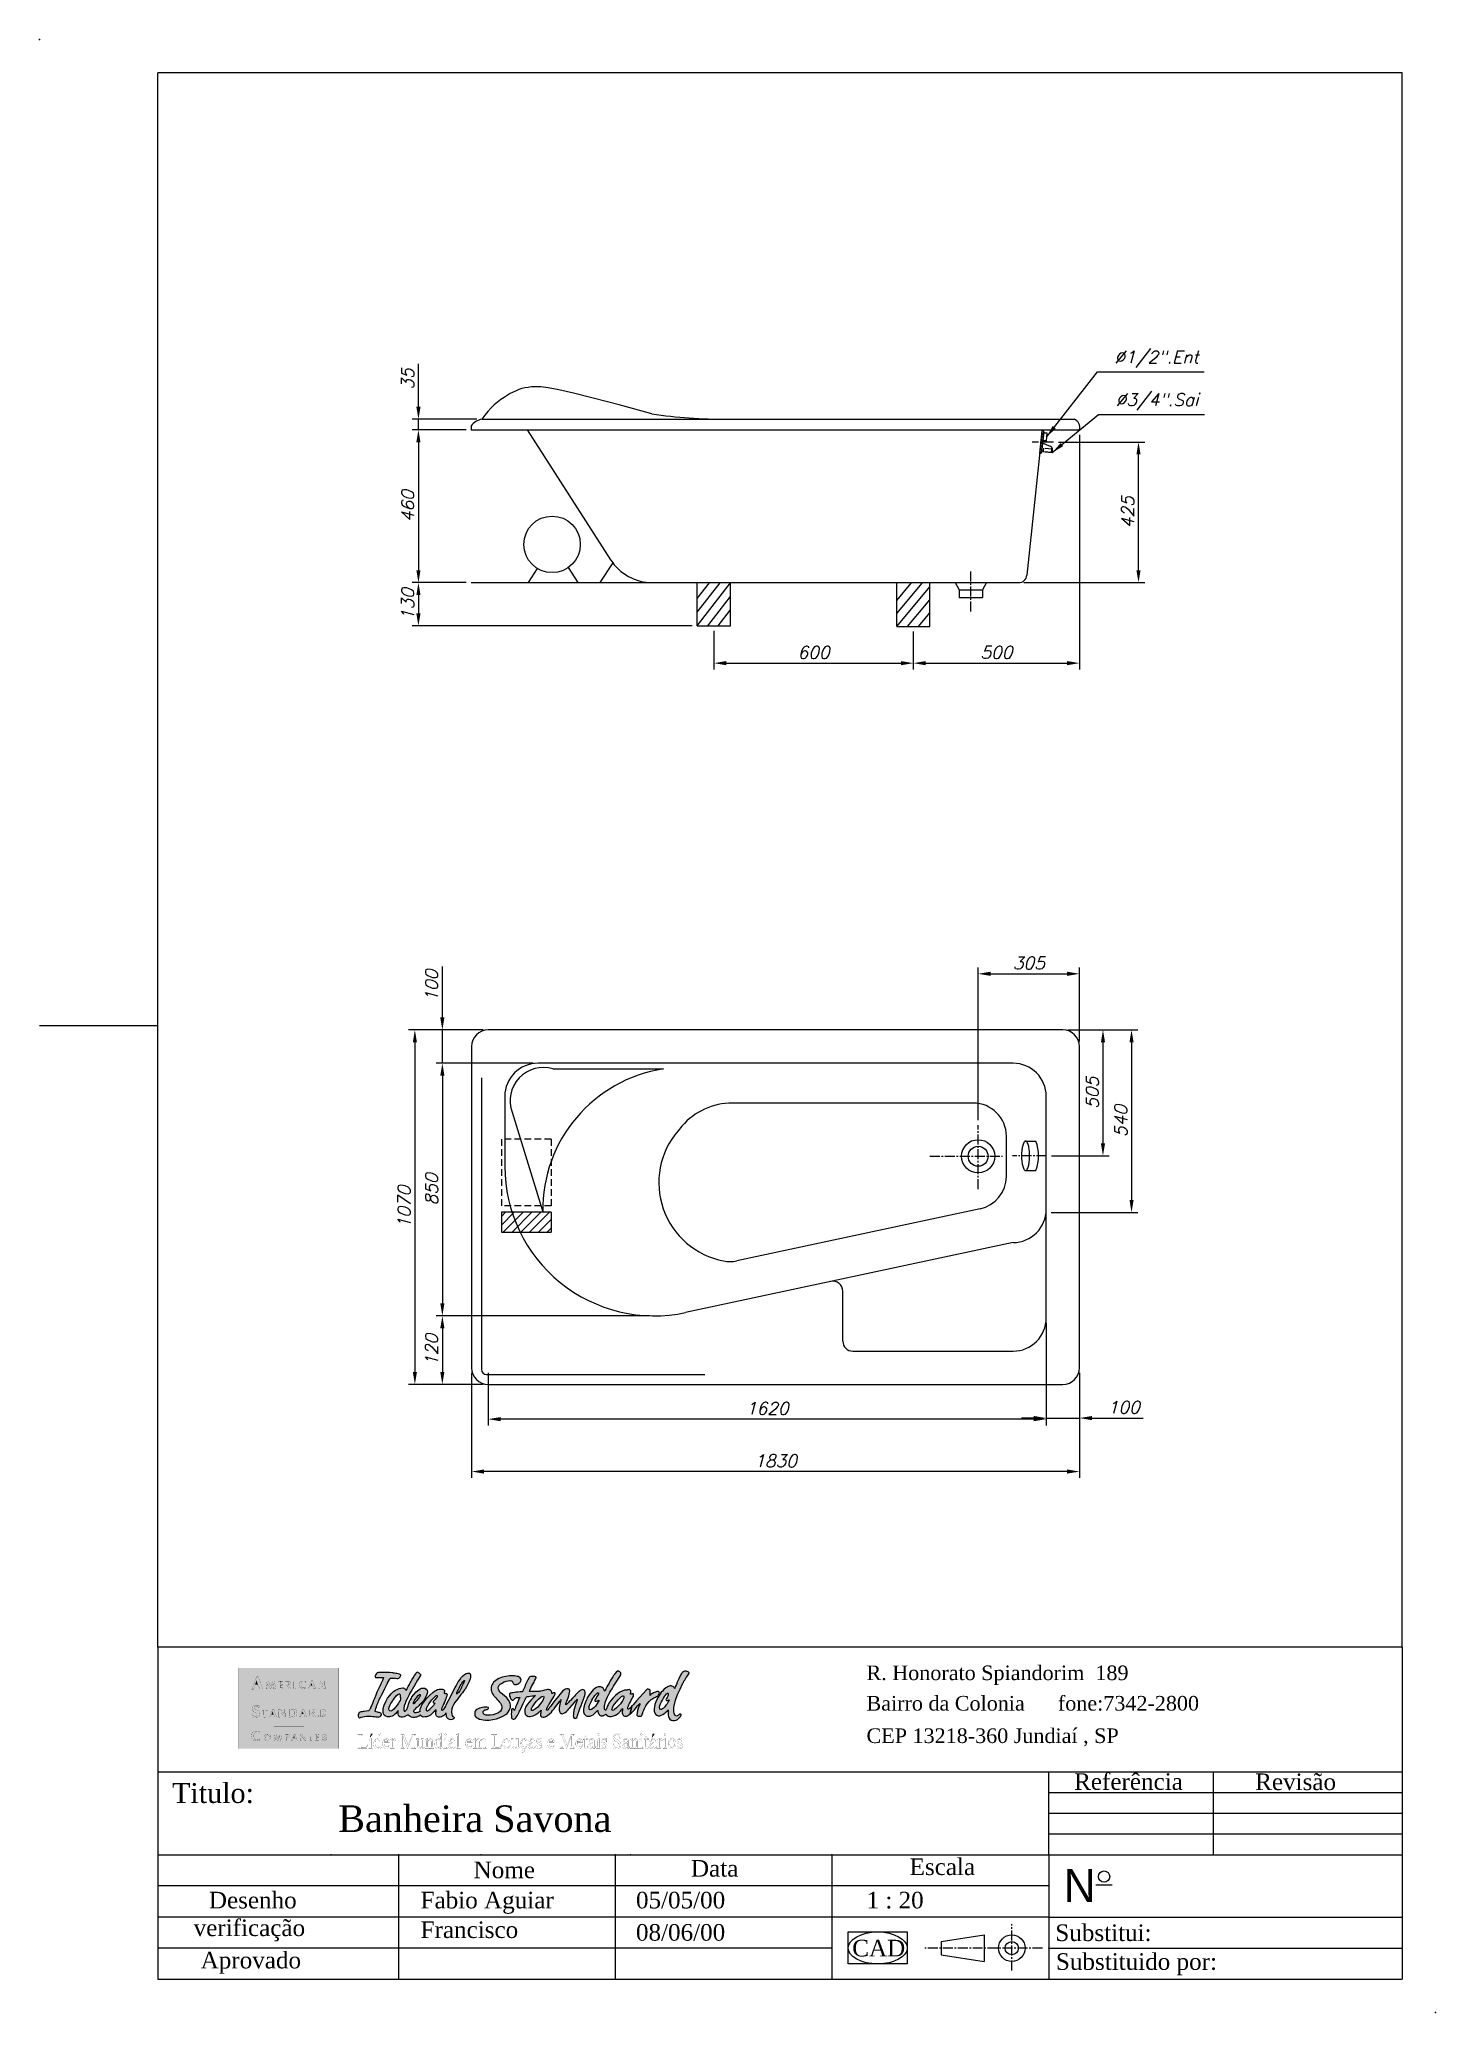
# Model space of a CAD drawing. Extents: x -15779 to -11579, y -7432 to -1492.
import ezdxf

# ---------------------------------------------------------------- set-up
doc = ezdxf.new("R2010")
doc.units = 0
doc.header["$LTSCALE"] = 40
doc.header["$MEASUREMENT"] = 0
doc.linetypes.add('CENTER2', pattern=[1.125, 0.75, -0.125, 0.125, -0.125])
doc.linetypes.add('DASHED', pattern=[0.75, 0.5, -0.25])
doc.layers.get('0').update_dxf_attribs({"linetype": 'CONTINUOUS'})
doc.layers.get('DEFPOINTS').update_dxf_attribs({"linetype": 'CONTINUOUS'})
for name, color, linetype in [('CAMADA_1', 7, 'CONTINUOUS'), ('CENTRO', 1, 'CENTER2'), ('ESTREITA', 1, 'CONTINUOUS'), ('FINA', 7, 'CONTINUOUS'), ('LARGA', 7, 'CONTINUOUS'), ('RAHMEN07', 5, 'CONTINUOUS'), ('TRACEJADA', 3, 'DASHED')]:
    doc.layers.add(name, color=color, linetype=linetype)
doc.styles.add('FA', font='TIMES.TTF')
doc.styles.add('FABIO', font='romans.shx', dxfattribs={"oblique": 15})
doc.dimstyles.new('FABIO_AGUIAR', dxfattribs={"dimscale": 15, "dimtxt": 2.5, "dimasz": 2.5, "dimexe": 1.25, "dimexo": 1, "dimgap": 0.9, "dimtad": 1, "dimtxsty": 'FABIO', "dimcen": 2.5, "dimclrt": 3, "dimazin": 3, "dimtfac": 1, "dimtmove": 0, "dimatfit": 3, "dimtolj": 1, "dimtzin": 0})

msp = doc.modelspace()

# ---------------------------------------------------------------- texts
at = {"layer": 'ESTREITA', "color": 3, "char_height": 37.5, "attachment_point": 7, "style": 'FABIO'}
for s, insert in [('\\A1;%%c1/2".Ent', (-12544.727, -2479.791)), ('\\A1;%%c3/4".Sai', (-12541.053, -2608.243))]:
    msp.add_mtext(s, dxfattribs=dict(at, insert=insert))
at = {"layer": 'FINA', "style": 'FA'}
for s, height, p in [('R. Honorato Spiandorim  189', 44, (-13290.409, -6431.703)), ('Bairro da Colonia      fone:7342-2800', 44, (-13290.409, -6523.369)), ('CEP 13218-360 Jundiaí , SP', 44, (-13290.408, -6620.998)), ('Referência', 50, (-12665.754, -6762.092)), ('Revisão', 50, (-12121.08, -6762.724)), ('Titulo:', 60, (-15379.947, -6801.612)), ('Banheira Savona', 80, (-14879.854, -6888.788)), ('Nome', 50, (-14472.357, -7028.066)), ('Data', 50, (-13818.556, -7023.263)), ('Escala', 50, (-13160.744, -7018.461)), ('Desenho', 50, (-15268.981, -7118.918)), ('Fabio Aguiar', 50, (-14631.963, -7118.918)), ('05/05/00', 50, (-13983.999, -7118.918)), ('1 : 20', 50, (-13290.378, -7118.918)), ('verificação', 50, (-15314.727, -7202.251)), ('Francisco', 50, (-14631.963, -7208.018)), ('08/06/00', 50, (-13983.999, -7216.118)), ('Substitui:', 50, (-12722.377, -7217.124)), ('Aprovado', 50, (-15293.613, -7299.643)), ('CAD', 50, (-13333.371, -7263.422)), ('Substituido por:', 50, (-12720.543, -7303.958))]:
    msp.add_text(s, height=height, dxfattribs=at).set_placement(p)
at = {"layer": 'FINA'}
msp.add_text('N', height=100, dxfattribs=at).set_placement((-12697.405, -7099.993))

# ---------------------------------------------------------------- blocks, each defined once
blk = doc.blocks.new('*D0')
at = {"layer": 'DEFPOINTS', "color": 0}
for p in [(-14478.6, -5491.3), (-12649.6, -5491.3), (-14478.6, -5803.8)]:
    blk.add_point(p, dxfattribs=at)
at = {"layer": 'ESTREITA', "color": 0}
for p, q in [((-14478.6, -5506.3), (-14478.6, -5822.5)), ((-12649.6, -5506.3), (-12649.6, -5822.5)), ((-12687.1, -5803.8), (-14441.1, -5803.8))]:
    blk.add_line(p, q, dxfattribs=at)
for points in [[(-14441.1, -5797.5), (-14441.1, -5810), (-14478.6, -5803.8)], [(-12687.1, -5797.5), (-12687.1, -5810), (-12649.6, -5803.8)]]:
    blk.add_solid(points, dxfattribs=at)
at = {"layer": 'ESTREITA', "color": 3, "insert": (-13564.1, -5771.5), "char_height": 37.5, "attachment_point": 5, "style": 'FABIO'}
blk.add_mtext('\\A1;1830', dxfattribs=at)
blk = doc.blocks.new('*D1')
at = {"layer": 'DEFPOINTS', "color": 0}
for p in [(-14428.6, -4474.3), (-14649.2, -5541.3), (-14428.6, -5541.3)]:
    blk.add_point(p, dxfattribs=at)
at = {"layer": 'ESTREITA', "color": 0}
for p, q in [((-14443.6, -4474.3), (-14667.9, -4474.3)), ((-14649.2, -4511.8), (-14649.2, -5503.8)), ((-14443.6, -5541.3), (-14667.9, -5541.3))]:
    blk.add_line(p, q, dxfattribs=at)
for points in [[(-14655.4, -4511.8), (-14642.9, -4511.8), (-14649.2, -4474.3)], [(-14655.4, -5503.8), (-14642.9, -5503.8), (-14649.2, -5541.3)]]:
    blk.add_solid(points, dxfattribs=at)
at = {"layer": 'ESTREITA', "color": 3, "insert": (-14681.4, -5007.8), "char_height": 37.5, "attachment_point": 5, "rotation": 90, "style": 'FABIO'}
blk.add_mtext('\\A1;1070', dxfattribs=at)
blk = doc.blocks.new('*D2')
at = {"layer": 'DEFPOINTS', "color": 0}
for p in [(-14278.6, -4574.3), (-14566.5, -5334.9), (-13928.6, -5334.9)]:
    blk.add_point(p, dxfattribs=at)
at = {"layer": 'ESTREITA', "color": 0}
for p, q in [((-14293.6, -4574.3), (-14585.3, -4574.3)), ((-14566.5, -4611.8), (-14566.5, -5297.4)), ((-13943.6, -5334.9), (-14585.3, -5334.9))]:
    blk.add_line(p, q, dxfattribs=at)
for points in [[(-14572.8, -4611.8), (-14560.3, -4611.8), (-14566.5, -4574.3)], [(-14572.8, -5297.4), (-14560.3, -5297.4), (-14566.5, -5334.9)]]:
    blk.add_solid(points, dxfattribs=at)
at = {"layer": 'ESTREITA', "color": 3, "insert": (-14598.8, -4954.6), "char_height": 37.5, "attachment_point": 5, "rotation": 90, "style": 'FABIO'}
blk.add_mtext('\\A1;850', dxfattribs=at)
blk = doc.blocks.new('*D3')
at = {"layer": 'DEFPOINTS', "color": 0}
for p in [(-14566.5, -4474.3), (-14428.6, -4474.3), (-14278.6, -4574.3)]:
    blk.add_point(p, dxfattribs=at)
at = {"layer": 'ESTREITA', "color": 0}
for p, q in [((-14566.5, -4436.8), (-14566.5, -4283.1)), ((-14443.6, -4474.3), (-14585.3, -4474.3)), ((-14566.5, -4574.3), (-14566.5, -4474.3)), ((-14293.6, -4574.3), (-14585.3, -4574.3)), ((-14566.5, -4611.8), (-14566.5, -4649.3))]:
    blk.add_line(p, q, dxfattribs=at)
for points in [[(-14572.8, -4436.8), (-14560.3, -4436.8), (-14566.5, -4474.3)], [(-14572.8, -4611.8), (-14560.3, -4611.8), (-14566.5, -4574.3)]]:
    blk.add_solid(points, dxfattribs=at)
at = {"layer": 'ESTREITA', "color": 3, "insert": (-14598.8, -4341.2), "char_height": 37.5, "attachment_point": 5, "rotation": 90, "style": 'FABIO'}
blk.add_mtext('\\A1;100', dxfattribs=at)
blk = doc.blocks.new('*D4')
at = {"layer": 'DEFPOINTS', "color": 0}
for p in [(-12699.6, -4474.3), (-12748.6, -4853.4), (-12579, -4853.4)]:
    blk.add_point(p, dxfattribs=at)
at = {"layer": 'ESTREITA', "color": 0}
for p, q in [((-12684.6, -4474.3), (-12560.2, -4474.3)), ((-12579, -4511.8), (-12579, -4815.9)), ((-12733.6, -4853.4), (-12560.2, -4853.4))]:
    blk.add_line(p, q, dxfattribs=at)
for points in [[(-12585.2, -4511.8), (-12572.7, -4511.8), (-12579, -4474.3)], [(-12585.2, -4815.9), (-12572.7, -4815.9), (-12579, -4853.4)]]:
    blk.add_solid(points, dxfattribs=at)
at = {"layer": 'ESTREITA', "color": 3, "insert": (-12611.2, -4663.9), "char_height": 37.5, "attachment_point": 5, "rotation": 90, "style": 'FABIO'}
blk.add_mtext('\\A1;505', dxfattribs=at)
blk = doc.blocks.new('*D5')
at = {"layer": 'DEFPOINTS', "color": 0}
for p in [(-12649.6, -4305.3), (-12649.6, -4524.3), (-12954.6, -4760.7)]:
    blk.add_point(p, dxfattribs=at)
at = {"layer": 'ESTREITA', "color": 0}
for p, q in [((-12954.6, -4745.7), (-12954.6, -4286.5)), ((-12917.1, -4305.3), (-12687.1, -4305.3)), ((-12649.6, -4509.3), (-12649.6, -4286.5))]:
    blk.add_line(p, q, dxfattribs=at)
for points in [[(-12917.1, -4299), (-12917.1, -4311.5), (-12954.6, -4305.3)], [(-12687.1, -4299), (-12687.1, -4311.5), (-12649.6, -4305.3)]]:
    blk.add_solid(points, dxfattribs=at)
at = {"layer": 'ESTREITA', "color": 3, "insert": (-12802.1, -4273), "char_height": 37.5, "attachment_point": 5, "style": 'FABIO'}
blk.add_mtext('\\A1;305', dxfattribs=at)
blk = doc.blocks.new('*D6')
at = {"layer": 'DEFPOINTS', "color": 0}
for p in [(-12699.6, -4474.3), (-12750, -5023.5), (-12493.1, -5023.5)]:
    blk.add_point(p, dxfattribs=at)
at = {"layer": 'ESTREITA', "color": 0}
for p, q in [((-12684.6, -4474.3), (-12474.3, -4474.3)), ((-12493.1, -4511.8), (-12493.1, -4986)), ((-12735, -5023.5), (-12474.3, -5023.5))]:
    blk.add_line(p, q, dxfattribs=at)
for points in [[(-12499.3, -4511.8), (-12486.8, -4511.8), (-12493.1, -4474.3)], [(-12499.3, -4986), (-12486.8, -4986), (-12493.1, -5023.5)]]:
    blk.add_solid(points, dxfattribs=at)
at = {"layer": 'ESTREITA', "color": 3, "insert": (-12525.3, -4748.9), "char_height": 37.5, "attachment_point": 5, "rotation": 90, "style": 'FABIO'}
blk.add_mtext('\\A1;540', dxfattribs=at)
blk = doc.blocks.new('*D7')
at = {"layer": 'DEFPOINTS', "color": 0}
for p in [(-12749.6, -5341.3), (-14428.6, -5491.3), (-14428.6, -5645.9)]:
    blk.add_point(p, dxfattribs=at)
at = {"layer": 'ESTREITA', "color": 0}
for p, q in [((-12749.6, -5356.3), (-12749.6, -5664.7)), ((-14428.6, -5506.3), (-14428.6, -5664.7)), ((-12787.1, -5645.9), (-14391.1, -5645.9))]:
    blk.add_line(p, q, dxfattribs=at)
for points in [[(-14391.1, -5639.7), (-14391.1, -5652.2), (-14428.6, -5645.9)], [(-12787.1, -5639.7), (-12787.1, -5652.2), (-12749.6, -5645.9)]]:
    blk.add_solid(points, dxfattribs=at)
at = {"layer": 'ESTREITA', "color": 3, "insert": (-13589.1, -5613.7), "char_height": 37.5, "attachment_point": 5, "style": 'FABIO'}
blk.add_mtext('\\A1;1620', dxfattribs=at)
blk = doc.blocks.new('*D8')
at = {"layer": 'DEFPOINTS', "color": 0}
for p in [(-12749.6, -5356.3), (-12649.6, -5491.3), (-12649.6, -5642.8)]:
    blk.add_point(p, dxfattribs=at)
at = {"layer": 'ESTREITA', "color": 0}
for p, q in [((-12749.6, -5371.3), (-12749.6, -5661.5)), ((-12649.6, -5506.3), (-12649.6, -5661.5)), ((-12787.1, -5642.8), (-12824.6, -5642.8)), ((-12749.6, -5642.8), (-12649.6, -5642.8)), ((-12612.1, -5642.8), (-12458.3, -5642.8))]:
    blk.add_line(p, q, dxfattribs=at)
for points in [[(-12787.1, -5636.5), (-12787.1, -5649), (-12749.6, -5642.8)], [(-12612.1, -5636.5), (-12612.1, -5649), (-12649.6, -5642.8)]]:
    blk.add_solid(points, dxfattribs=at)
at = {"layer": 'ESTREITA', "color": 3, "insert": (-12516.5, -5610.5), "char_height": 37.5, "attachment_point": 5, "style": 'FABIO'}
blk.add_mtext('\\A1;100', dxfattribs=at)
blk = doc.blocks.new('*D10')
at = {"layer": 'DEFPOINTS', "color": 0}
for p in [(-13749.6, -3257.9), (-13149.6, -3259.6), (-13149.6, -3370.1)]:
    blk.add_point(p, dxfattribs=at)
at = {"layer": 'ESTREITA', "color": 0}
for p, q in [((-13749.6, -3272.9), (-13749.6, -3388.8)), ((-13149.6, -3274.6), (-13149.6, -3388.8)), ((-13712.1, -3370.1), (-13187.1, -3370.1))]:
    blk.add_line(p, q, dxfattribs=at)
for points in [[(-13712.1, -3363.8), (-13712.1, -3376.3), (-13749.6, -3370.1)], [(-13187.1, -3363.8), (-13187.1, -3376.3), (-13149.6, -3370.1)]]:
    blk.add_solid(points, dxfattribs=at)
at = {"layer": 'ESTREITA', "color": 3, "insert": (-13449.6, -3337.8), "char_height": 37.5, "attachment_point": 5, "style": 'FABIO'}
blk.add_mtext('\\A1;600', dxfattribs=at)
blk = doc.blocks.new('*D11')
at = {"layer": 'DEFPOINTS', "color": 0}
for p in [(-12649.6, -2667.7), (-13149.6, -3259.6), (-12649.6, -3370.1)]:
    blk.add_point(p, dxfattribs=at)
at = {"layer": 'ESTREITA', "color": 0}
for p, q in [((-12649.6, -2682.7), (-12649.6, -3388.8)), ((-13149.6, -3274.6), (-13149.6, -3388.8)), ((-13112.1, -3370.1), (-12687.1, -3370.1))]:
    blk.add_line(p, q, dxfattribs=at)
for points in [[(-13112.1, -3363.8), (-13112.1, -3376.3), (-13149.6, -3370.1)], [(-12687.1, -3363.8), (-12687.1, -3376.3), (-12649.6, -3370.1)]]:
    blk.add_solid(points, dxfattribs=at)
at = {"layer": 'ESTREITA', "color": 3, "insert": (-12899.6, -3337.8), "char_height": 37.5, "attachment_point": 5, "style": 'FABIO'}
blk.add_mtext('\\A1;500', dxfattribs=at)
blk = doc.blocks.new('*D12')
at = {"layer": 'DEFPOINTS', "color": 0}
for p in [(-12727.6, -2704.3), (-12472.2, -2704.3), (-12832.5, -3127.7)]:
    blk.add_point(p, dxfattribs=at)
at = {"layer": 'ESTREITA', "color": 0}
for p, q in [((-12712.6, -2704.3), (-12453.4, -2704.3)), ((-12472.2, -3090.2), (-12472.2, -2741.8)), ((-12817.5, -3127.7), (-12453.4, -3127.7))]:
    blk.add_line(p, q, dxfattribs=at)
for points in [[(-12478.4, -2741.8), (-12465.9, -2741.8), (-12472.2, -2704.3)], [(-12478.4, -3090.2), (-12465.9, -3090.2), (-12472.2, -3127.7)]]:
    blk.add_solid(points, dxfattribs=at)
at = {"layer": 'ESTREITA', "color": 3, "insert": (-12504.4, -2916), "char_height": 37.5, "attachment_point": 5, "rotation": 90, "style": 'FABIO'}
blk.add_mtext('\\A1;425', dxfattribs=at)
blk = doc.blocks.new('*D13')
at = {"layer": 'DEFPOINTS', "color": 0}
for p in [(-14638.5, -2635.9), (-14479.6, -2667.7), (-14447.9, -2635.9)]:
    blk.add_point(p, dxfattribs=at)
at = {"layer": 'ESTREITA', "color": 0}
for p, q in [((-14638.5, -2598.4), (-14638.5, -2468.6)), ((-14462.9, -2635.9), (-14657.2, -2635.9)), ((-14494.6, -2667.7), (-14657.2, -2667.7)), ((-14638.5, -2667.7), (-14638.5, -2635.9)), ((-14638.5, -2705.2), (-14638.5, -2742.7))]:
    blk.add_line(p, q, dxfattribs=at)
for points in [[(-14644.7, -2598.4), (-14632.2, -2598.4), (-14638.5, -2635.9)], [(-14644.7, -2705.2), (-14632.2, -2705.2), (-14638.5, -2667.7)]]:
    blk.add_solid(points, dxfattribs=at)
at = {"layer": 'ESTREITA', "color": 3, "insert": (-14670.7, -2514.8), "char_height": 37.5, "attachment_point": 5, "rotation": 90, "style": 'FABIO'}
blk.add_mtext('\\A1;35', dxfattribs=at)
blk = doc.blocks.new('*D14')
at = {"layer": 'DEFPOINTS', "color": 0}
for p in [(-14479.6, -2667.7), (-14638.5, -3127.7), (-14479.6, -3127.7)]:
    blk.add_point(p, dxfattribs=at)
at = {"layer": 'ESTREITA', "color": 0}
for p, q in [((-14494.6, -2667.7), (-14657.2, -2667.7)), ((-14638.5, -2705.2), (-14638.5, -3090.2)), ((-14494.6, -3127.7), (-14657.2, -3127.7))]:
    blk.add_line(p, q, dxfattribs=at)
for points in [[(-14644.7, -2705.2), (-14632.2, -2705.2), (-14638.5, -2667.7)], [(-14644.7, -3090.2), (-14632.2, -3090.2), (-14638.5, -3127.7)]]:
    blk.add_solid(points, dxfattribs=at)
at = {"layer": 'ESTREITA', "color": 3, "insert": (-14670.7, -2897.7), "char_height": 37.5, "attachment_point": 5, "rotation": 90, "style": 'FABIO'}
blk.add_mtext('\\A1;460', dxfattribs=at)
blk = doc.blocks.new('*D15')
at = {"layer": 'DEFPOINTS', "color": 0}
for p in [(-14479.6, -3127.7), (-14638.5, -3257.9), (-13799.6, -3257.9)]:
    blk.add_point(p, dxfattribs=at)
at = {"layer": 'ESTREITA', "color": 0}
for p, q in [((-14494.6, -3127.7), (-14657.2, -3127.7)), ((-14638.5, -3165.2), (-14638.5, -3220.4)), ((-13814.6, -3257.9), (-14657.2, -3257.9))]:
    blk.add_line(p, q, dxfattribs=at)
for points in [[(-14644.7, -3165.2), (-14632.2, -3165.2), (-14638.5, -3127.7)], [(-14644.7, -3220.4), (-14632.2, -3220.4), (-14638.5, -3257.9)]]:
    blk.add_solid(points, dxfattribs=at)
at = {"layer": 'ESTREITA', "color": 3, "insert": (-14670.7, -3192.8), "char_height": 37.5, "attachment_point": 5, "rotation": 90, "style": 'FABIO'}
blk.add_mtext('\\A1;130', dxfattribs=at)
blk = doc.blocks.new('*D16')
at = {"layer": 'DEFPOINTS', "color": 0}
for p in [(-13928.6, -5334.9), (-14566.5, -5541.3), (-14443.6, -5541.3)]:
    blk.add_point(p, dxfattribs=at)
at = {"layer": 'ESTREITA', "color": 0}
for p, q in [((-13943.6, -5334.9), (-14585.3, -5334.9)), ((-14566.5, -5372.4), (-14566.5, -5503.8)), ((-14458.6, -5541.3), (-14585.3, -5541.3))]:
    blk.add_line(p, q, dxfattribs=at)
for points in [[(-14572.8, -5372.4), (-14560.3, -5372.4), (-14566.5, -5334.9)], [(-14572.8, -5503.8), (-14560.3, -5503.8), (-14566.5, -5541.3)]]:
    blk.add_solid(points, dxfattribs=at)
at = {"layer": 'ESTREITA', "color": 3, "insert": (-14598.8, -5438.1), "char_height": 37.5, "attachment_point": 5, "rotation": 90, "style": 'FABIO'}
blk.add_mtext('\\A1;120', dxfattribs=at)

# ---------------------------------------------------------------- dimensions: what is measured, and where the dimension line sits
at = {"layer": 'ESTREITA'}
for base, p1, p2, text, picture, middle in [((-14638.466, -2635.924), (-14479.62, -2667.674), (-14447.893, -2635.924), '35', '*D13', (-14670.716, -2514.786)), ((-12472.176, -2704.306), (-12832.515, -3127.674), (-12727.615, -2704.306), '425', '*D12', (-12504.426, -2915.99)), ((-14638.466, -3257.905), (-14479.62, -3127.674), (-13799.62, -3257.905), '130', '*D15', (-14670.716, -3192.789)), ((-14649.159, -5541.345), (-14428.62, -4474.345), (-14428.62, -5541.345), '1070', '*D1', (-14681.409, -5007.845)), ((-12493.094, -5023.488), (-12699.62, -4474.345), (-12750.038, -5023.488), '540', '*D6', (-12525.344, -4748.916)), ((-12578.959, -4853.377), (-12699.62, -4474.345), (-12748.624, -4853.377), '505', '*D4', (-12611.209, -4663.861)), ((-14566.519, -5334.93), (-14278.62, -4574.345), (-13928.62, -5334.93), '850', '*D2', (-14598.769, -4954.637)), ((-14566.519, -5541.345), (-13928.62, -5334.93), (-14443.62, -5541.345), '120', '*D16', (-14598.769, -5438.137))]:
    dim = msp.add_linear_dim(base=base, p1=p1, p2=p2, angle=90, text=text, dimstyle='FABIO_AGUIAR', dxfattribs=at)
    dim.commit()
    dim.dimension.update_dxf_attribs({"geometry": picture, "text_midpoint": middle})
for base, p1, p2, picture, middle in [((-14638.466, -3127.674), (-14479.62, -2667.674), (-14479.62, -3127.674), '*D14', (-14670.716, -2897.674)), ((-14566.519, -4474.345), (-14278.62, -4574.345), (-14428.62, -4474.345), '*D3', (-14598.769, -4341.202))]:
    dim = msp.add_linear_dim(base=base, p1=p1, p2=p2, angle=90, dimstyle='FABIO_AGUIAR', dxfattribs=at)
    dim.commit()
    dim.dimension.update_dxf_attribs({"geometry": picture, "text_midpoint": middle})
for base, p1, p2, picture, middle in [((-12649.62, -3370.076), (-13149.62, -3259.594), (-12649.62, -2667.674), '*D11', (-12899.62, -3337.826)), ((-13149.62, -3370.076), (-13749.62, -3257.905), (-13149.62, -3259.594), '*D10', (-13449.62, -3337.826)), ((-12649.62, -4305.267), (-12954.62, -4760.713), (-12649.62, -4524.345), '*D5', (-12802.12, -4273.017)), ((-12649.62, -5642.793), (-12749.62, -5356.345), (-12649.62, -5491.345), '*D8', (-12516.477, -5610.543))]:
    dim = msp.add_linear_dim(base=base, p1=p1, p2=p2, dimstyle='FABIO_AGUIAR', dxfattribs=at)
    dim.commit()
    dim.dimension.update_dxf_attribs({"geometry": picture, "text_midpoint": middle})
for base, p1, p2, text, picture, middle in [((-14428.62, -5645.918), (-12749.62, -5341.345), (-14428.62, -5491.345), '1620', '*D7', (-13589.12, -5613.668)), ((-14478.62, -5803.757), (-12649.62, -5491.345), (-14478.62, -5491.345), '1830', '*D0', (-13564.12, -5771.507))]:
    dim = msp.add_linear_dim(base=base, p1=p1, p2=p2, text=text, dimstyle='FABIO_AGUIAR', dxfattribs=at)
    dim.commit()
    dim.dimension.update_dxf_attribs({"geometry": picture, "text_midpoint": middle})

# ---------------------------------------------------------------- hatches: boundary and pattern name
at = {"linetype": 'CONTINUOUS'}
h = msp.add_hatch(color=5, dxfattribs=at)
h.paths.add_polyline_path([(-14676.064, -6495.309), (-14678.785, -6502.262), (-14680.902, -6509.216), (-14682.111, -6515.867), (-14682.111, -6521.914), (-14681.808, -6523.425), (-14681.203, -6524.635), (-14680.297, -6524.937), (-14678.785, -6524.635), (-14676.669, -6523.123), (-14674.855, -6521.612), (-14673.343, -6519.797), (-14672.134, -6517.379), (-14671.227, -6514.356), (-14669.715, -6509.216), (-14667.901, -6503.774), (-14666.39, -6498.332), (-14665.786, -6497.123), (-14664.878, -6495.309), (-14663.971, -6493.193), (-14662.459, -6490.774), (-14659.738, -6485.635), (-14657.924, -6482.309), (-14652.483, -6475.053), (-14645.529, -6467.193), (-14641.6, -6463.867), (-14637.669, -6460.542), (-14633.437, -6458.123), (-14628.901, -6456.309), (-14624.065, -6455.403), (-14619.228, -6456.007), (-14615.297, -6458.728), (-14612.274, -6462.96), (-14611.367, -6467.193), (-14611.971, -6472.03), (-14613.785, -6476.867), (-14615.902, -6482.007), (-14618.925, -6486.844), (-14621.645, -6491.077), (-14624.367, -6494.704), (-14626.785, -6497.728), (-14627.995, -6498.937), (-14629.809, -6501.053), (-14632.227, -6503.774), (-14634.948, -6506.495), (-14637.669, -6509.216), (-14640.088, -6511.635), (-14641.902, -6513.448), (-14643.111, -6514.356), (-14645.831, -6516.472), (-14648.553, -6518.891), (-14650.668, -6521.006), (-14651.878, -6522.216), (-14652.483, -6523.425), (-14653.087, -6524.635), (-14653.087, -6525.843), (-14652.483, -6527.355), (-14650.668, -6529.169), (-14647.948, -6529.472), (-14644.925, -6529.169), (-14641.902, -6528.565), (-14639.483, -6527.658), (-14636.762, -6527.052), (-14634.948, -6526.449), (-14634.041, -6526.146), (-14633.738, -6525.239), (-14633.437, -6522.518), (-14632.832, -6519.192), (-14631.925, -6516.169), (-14631.321, -6514.658), (-14631.018, -6513.146), (-14630.413, -6511.937), (-14630.111, -6510.727), (-14627.088, -6504.681), (-14623.459, -6499.239), (-14619.53, -6493.797), (-14615.297, -6488.356), (-14605.623, -6478.379), (-14595.042, -6469.007), (-14590.507, -6465.379), (-14585.972, -6462.658), (-14581.134, -6460.24), (-14575.995, -6459.03), (-14571.46, -6458.728), (-14566.018, -6459.332), (-14563.297, -6460.24), (-14561.483, -6461.449), (-14560.273, -6462.96), (-14559.972, -6465.379), (-14560.273, -6466.588), (-14560.576, -6467.797), (-14560.879, -6468.704), (-14560.879, -6470.216), (-14560.576, -6471.123), (-14559.367, -6472.333), (-14558.46, -6472.333), (-14557.25, -6472.03), (-14555.558, -6471.184), (-14553.666, -6471.814), (-14552.366, -6473.765), (-14552.716, -6476.565), (-14553.32, -6480.193), (-14554.53, -6484.123), (-14556.041, -6488.356), (-14557.856, -6492.588), (-14559.064, -6496.518), (-14560.576, -6499.239), (-14561.181, -6500.751), (-14562.693, -6504.076), (-14564.204, -6507.402), (-14565.716, -6510.727), (-14567.227, -6514.053), (-14567.832, -6515.564), (-14568.437, -6517.379), (-14568.74, -6519.192), (-14568.74, -6521.006), (-14568.437, -6522.216), (-14567.53, -6522.82), (-14566.32, -6522.518), (-14565.112, -6521.914), (-14562.088, -6518.891), (-14559.064, -6514.658), (-14556.344, -6510.123), (-14554.53, -6506.495), (-14547.879, -6493.495), (-14541.228, -6480.193), (-14534.576, -6466.891), (-14527.926, -6453.89), (-14525.204, -6448.751), (-14522.181, -6443.007), (-14518.554, -6436.658), (-14514.321, -6430.309), (-14509.786, -6423.961), (-14504.949, -6418.518), (-14499.809, -6414.286), (-14494.368, -6411.262), (-14491.344, -6410.356), (-14488.321, -6410.356), (-14485.298, -6410.961), (-14483.182, -6412.775), (-14481.67, -6416.1), (-14481.368, -6420.03), (-14481.972, -6423.658), (-14483.182, -6427.891), (-14486.205, -6436.054), (-14489.833, -6443.914), (-14493.763, -6451.472), (-14498.298, -6458.728), (-14499.809, -6461.146), (-14502.531, -6464.774), (-14506.158, -6469.611), (-14510.693, -6475.356), (-14520.065, -6487.75), (-14528.53, -6499.239), (-14532.763, -6505.588), (-14536.088, -6511.937), (-14538.205, -6518.588), (-14539.111, -6525.843), (-14538.809, -6529.472), (-14538.205, -6533.705), (-14536.995, -6537.937), (-14534.576, -6540.96), (-14533.972, -6541.262), (-14533.367, -6541.867), (-14532.763, -6542.169), (-14531.854, -6542.624), (-14530.747, -6544.285), (-14531.251, -6545.798), (-14531.734, -6547.248), (-14532.46, -6547.612), (-14533.065, -6548.215), (-14536.693, -6550.332), (-14540.926, -6550.936), (-14545.158, -6550.03), (-14548.786, -6548.215), (-14551.204, -6546.402), (-14552.716, -6543.983), (-14553.623, -6541.262), (-14554.227, -6537.937), (-14554.53, -6535.519), (-14554.53, -6533.402), (-14554.908, -6530.757), (-14555.739, -6531.588), (-14557.553, -6533.705), (-14560.273, -6536.122), (-14562.39, -6538.239), (-14563.752, -6539.6), (-14565.112, -6540.053), (-14565.716, -6540.658), (-14569.343, -6542.472), (-14573.576, -6543.379), (-14577.809, -6543.076), (-14582.042, -6541.262), (-14582.949, -6540.355), (-14584.157, -6539.145), (-14585.065, -6537.332), (-14585.67, -6535.519), (-14586.273, -6534.913), (-14585.67, -6533.705), (-14585.374, -6520.712), (-14587.785, -6523.123), (-14590.204, -6525.843), (-14592.925, -6528.565), (-14597.762, -6533.402), (-14602.599, -6537.03), (-14607.739, -6540.053), (-14613.785, -6541.867), (-14617.716, -6542.472), (-14621.948, -6542.774), (-14625.878, -6541.867), (-14629.204, -6539.751), (-14630.111, -6538.844), (-14631.018, -6538.239), (-14631.622, -6537.332), (-14632.227, -6536.728), (-14632.53, -6536.728), (-14634.041, -6538.239), (-14634.948, -6539.145), (-14636.158, -6539.751), (-14637.971, -6540.658), (-14639.785, -6541.565), (-14641.297, -6542.169), (-14644.018, -6542.774), (-14647.041, -6543.681), (-14650.064, -6544.285), (-14651.878, -6544.588), (-14655.809, -6544.285), (-14659.436, -6543.379), (-14663.367, -6541.565), (-14666.39, -6539.145), (-14667.6, -6538.239), (-14668.506, -6537.03), (-14669.413, -6536.122), (-14669.655, -6535.881), (-14670.925, -6536.728), (-14671.832, -6537.332), (-14673.04, -6538.239), (-14677.576, -6540.658), (-14681.808, -6542.472), (-14686.344, -6543.379), (-14690.878, -6543.076), (-14694.506, -6542.169), (-14697.227, -6540.658), (-14698.738, -6537.937), (-14699.343, -6534.309), (-14699.343, -6530.983), (-14699.041, -6527.355), (-14699.041, -6524.635), (-14699.041, -6523.425), (-14700.552, -6524.937), (-14702.064, -6526.751), (-14703.878, -6528.565), (-14707.808, -6532.797), (-14710.529, -6535.519), (-14713.855, -6537.937), (-14717.785, -6540.053), (-14722.018, -6541.565), (-14725.948, -6542.472), (-14731.389, -6542.169), (-14736.529, -6540.658), (-14738.948, -6539.145), (-14741.065, -6537.332), (-14742.575, -6535.519), (-14743.785, -6533.099), (-14744.692, -6529.169), (-14744.994, -6524.635), (-14744.994, -6520.402), (-14744.389, -6517.076), (-14741.366, -6506.797), (-14736.832, -6496.216), (-14731.389, -6486.24), (-14724.738, -6477.472), (-14720.808, -6473.239), (-14716.576, -6469.31), (-14712.04, -6465.379), (-14707.203, -6462.356), (-14702.064, -6459.634), (-14696.924, -6457.217), (-14691.483, -6455.704), (-14685.739, -6454.798), (-14683.925, -6454.798), (-14682.111, -6455.403), (-14680.599, -6456.309), (-14679.087, -6457.519), (-14677.879, -6459.03), (-14676.669, -6460.844), (-14675.762, -6462.658), (-14675.46, -6463.263), (-14675.157, -6462.96), (-14674.553, -6461.751), (-14673.646, -6459.634), (-14672.437, -6457.217), (-14669.413, -6451.17), (-14665.786, -6444.518), (-14665.181, -6443.612), (-14664.273, -6442.1), (-14663.064, -6439.984), (-14661.553, -6437.263), (-14657.924, -6431.216), (-14653.995, -6424.565), (-14650.064, -6418.216), (-14646.437, -6412.472), (-14645.228, -6410.356), (-14644.018, -6408.542), (-14643.05, -6406.607), (-14641.6, -6407.333), (-14640.692, -6407.635), (-14638.878, -6408.542), (-14637.367, -6409.448), (-14635.855, -6410.961), (-14634.041, -6412.775), (-14633.134, -6413.682), (-14632.53, -6414.588), (-14631.623, -6415.496), (-14632.53, -6417.309), (-14641.297, -6432.123), (-14650.366, -6447.844), (-14654.901, -6455.403), (-14658.53, -6462.054), (-14661.855, -6467.495), (-14663.971, -6471.425), (-14666.692, -6476.263), (-14669.715, -6482.007), (-14672.739, -6488.356)])
h.paths.add_polyline_path([(-14523.391, -6473.844), (-14523.391, -6472.333), (-14522.484, -6469.611), (-14521.577, -6466.891), (-14520.67, -6465.077), (-14519.158, -6462.054), (-14517.344, -6458.123), (-14515.228, -6453.89), (-14512.809, -6449.356), (-14510.088, -6444.821), (-14507.669, -6440.891), (-14505.251, -6437.263), (-14502.832, -6434.845), (-14501.926, -6433.937), (-14500.715, -6432.728), (-14499.809, -6432.728), (-14500.112, -6433.332), (-14500.717, -6435.448), (-14501.925, -6438.472), (-14503.437, -6441.798), (-14504.949, -6445.123), (-14506.46, -6448.449), (-14507.669, -6451.17), (-14508.577, -6452.984), (-14511.298, -6458.123), (-14514.321, -6463.565), (-14517.948, -6468.704), (-14522.484, -6473.239)], flags=16)
h.paths.add_polyline_path([(-14582.646, -6484.123), (-14583.856, -6485.332), (-14585.972, -6487.449), (-14588.088, -6489.564), (-14590.204, -6491.681), (-14591.413, -6493.193), (-14592.925, -6494.704), (-14593.832, -6496.216), (-14594.135, -6497.728), (-14593.832, -6498.937), (-14592.925, -6499.541), (-14592.018, -6499.844), (-14590.149, -6500.311), (-14589.414, -6502.52), (-14590.809, -6504.379), (-14593.227, -6507.704), (-14596.855, -6512.239), (-14600.786, -6516.472), (-14603.809, -6519.495), (-14605.623, -6521.006), (-14607.739, -6522.82), (-14610.963, -6525.239), (-14612.578, -6525.239), (-14613.483, -6524.332), (-14614.316, -6523.498), (-14614.692, -6521.612), (-14615.137, -6519.389), (-14614.39, -6516.774), (-14613.483, -6514.356), (-14612.274, -6512.239), (-14611.306, -6509.82), (-14609.855, -6508.007), (-14608.343, -6505.588), (-14606.832, -6503.17), (-14603.506, -6498.332), (-14600.786, -6494.704), (-14598.064, -6491.379), (-14594.437, -6487.146), (-14590.507, -6482.611), (-14586.879, -6479.588), (-14586.274, -6479.286), (-14584.914, -6478.379), (-14584.157, -6478.379), (-14582.577, -6477.983), (-14581.739, -6480.494), (-14581.739, -6481.704), (-14581.739, -6482.762)], flags=16)
h.paths.add_polyline_path([(-14632.832, -6476.263), (-14633.134, -6478.076), (-14633.738, -6480.193), (-14634.948, -6482.007), (-14636.158, -6483.821), (-14637.367, -6485.332), (-14639.181, -6487.75), (-14640.994, -6490.169), (-14643.414, -6492.891), (-14647.948, -6498.332), (-14651.576, -6501.96), (-14652.181, -6502.565), (-14652.784, -6503.17), (-14653.39, -6502.565), (-14653.39, -6499.844), (-14652.483, -6496.82), (-14650.972, -6493.797), (-14649.46, -6491.681), (-14648.855, -6490.472), (-14647.645, -6488.658), (-14645.831, -6486.24), (-14643.716, -6483.518), (-14639.483, -6478.379), (-14634.866, -6474.751), (-14633.588, -6474.751)], flags=16)
h.paths.add_polyline_path([(-14692.692, -6488.658), (-14693.901, -6492.891), (-14696.018, -6497.123), (-14698.738, -6501.356), (-14702.366, -6506.797), (-14707.203, -6513.146), (-14712.343, -6519.192), (-14717.785, -6523.425), (-14721.413, -6524.937), (-14724.134, -6524.332), (-14726.25, -6522.216), (-14727.157, -6518.588), (-14726.552, -6513.448), (-14724.134, -6507.704), (-14721.11, -6502.262), (-14718.39, -6497.728), (-14716.879, -6495.309), (-14715.064, -6492.588), (-14712.948, -6489.263), (-14710.227, -6485.937), (-14705.088, -6479.286), (-14699.118, -6473.98), (-14695.917, -6473.34), (-14694.808, -6474.449), (-14693.901, -6476.565), (-14693.297, -6479.89), (-14692.994, -6482.611), (-14692.692, -6484.123)], flags=16)
h = msp.add_hatch(color=5, dxfattribs=at)
h.paths.add_polyline_path([(-13944.44, -6496.216), (-13938.091, -6490.472), (-13935.975, -6488.658), (-13933.254, -6486.844), (-13930.533, -6485.03), (-13928.719, -6484.123), (-13925.394, -6482.611), (-13921.765, -6481.1), (-13918.742, -6479.588), (-13917.231, -6478.681), (-13915.719, -6476.867), (-13914.208, -6473.844), (-13913.603, -6470.82), (-13913.905, -6468.1), (-13915.114, -6466.891), (-13916.928, -6466.286), (-13919.045, -6465.983), (-13921.161, -6466.286), (-13925.394, -6467.797), (-13928.417, -6469.007), (-13930.836, -6470.216), (-13933.859, -6471.727), (-13936.58, -6473.239), (-13938.998, -6475.053), (-13939.906, -6475.96), (-13940.51, -6476.565), (-13941.114, -6477.17), (-13941.417, -6477.472), (-13941.114, -6465.379), (-13941.114, -6465.077), (-13941.114, -6464.471), (-13941.114, -6464.169), (-13941.114, -6463.565), (-13941.719, -6461.449), (-13943.231, -6460.24), (-13945.347, -6459.634), (-13947.766, -6459.332), (-13948.672, -6459.332), (-13949.58, -6459.332), (-13950.486, -6459.332), (-13951.393, -6459.634), (-13952.301, -6460.542), (-13962.277, -6471.727), (-13972.556, -6482.913), (-13982.533, -6494.403), (-13992.812, -6505.89), (-13995.23, -6508.611), (-13995.944, -6509.39), (-14001.798, -6533.396), (-14000.672, -6532.495), (-13996.44, -6528.867), (-13993.719, -6526.146), (-13991.602, -6524.029), (-13988.882, -6520.704), (-13985.556, -6517.076), (-13982.231, -6513.448), (-13979.208, -6509.519), (-13976.486, -6506.495), (-13974.37, -6504.379), (-13973.463, -6503.17), (-13972.859, -6502.867), (-13972.254, -6502.262), (-13971.952, -6501.96), (-13971.649, -6501.96), (-13971.952, -6502.867), (-13972.859, -6504.984), (-13974.068, -6508.007), (-13975.277, -6511.332), (-13977.091, -6516.169), (-13979.208, -6523.123), (-13980.719, -6530.379), (-13981.323, -6536.425), (-13981.022, -6537.634), (-13980.114, -6538.542), (-13979.208, -6539.145), (-13977.696, -6539.751), (-13975.58, -6540.355), (-13973.161, -6540.658), (-13970.743, -6540.355), (-13968.323, -6539.751), (-13967.416, -6539.448), (-13967.115, -6539.145), (-13966.51, -6538.542), (-13966.207, -6537.937), (-13965.603, -6536.425), (-13964.998, -6534.309), (-13963.789, -6531.588), (-13962.882, -6528.565), (-13960.765, -6522.518), (-13958.65, -6517.379), (-13954.719, -6509.519), (-13949.882, -6502.565)])
h.paths.add_polyline_path([(-14005.207, -6506.193), (-14003.09, -6501.96), (-14000.672, -6496.82), (-13997.952, -6491.681), (-13995.533, -6486.844), (-13993.416, -6482.611), (-13991.905, -6479.588), (-13991.3, -6478.076), (-13990.998, -6475.658), (-13991.3, -6473.844), (-13992.51, -6472.634), (-13995.23, -6472.634), (-13996.742, -6472.937), (-13998.556, -6473.542), (-14000.067, -6473.844), (-14000.672, -6474.147), (-13999.463, -6466.891), (-13999.161, -6465.681), (-13999.463, -6464.169), (-14000.37, -6462.658), (-14001.579, -6461.449), (-14002.789, -6460.844), (-14004.905, -6460.24), (-14007.021, -6460.542), (-14009.137, -6460.844), (-14011.556, -6461.449), (-14013.37, -6461.751), (-14015.184, -6461.751), (-14016.998, -6461.751), (-14018.51, -6462.054), (-14025.765, -6464.471), (-14033.021, -6468.402), (-14039.672, -6472.937), (-14045.417, -6477.472), (-14052.974, -6484.727), (-14059.625, -6492.588), (-14062.951, -6496.82), (-14065.672, -6501.356), (-14068.091, -6505.89), (-14070.207, -6510.727), (-14071.114, -6513.146), (-14072.02, -6515.564), (-14072.928, -6517.681), (-14073.835, -6520.1), (-14074.44, -6521.612), (-14075.044, -6522.518), (-14075.951, -6522.518), (-14076.859, -6521.612), (-14078.672, -6517.983), (-14078.974, -6513.146), (-14078.369, -6508.309), (-14077.765, -6504.681), (-14075.649, -6496.216), (-14072.928, -6488.96), (-14069.603, -6481.704), (-14065.672, -6473.844), (-14064.765, -6472.634), (-14063.858, -6470.519), (-14062.347, -6468.1), (-14060.533, -6465.077), (-14055.998, -6458.123), (-14051.161, -6449.961), (-14039.974, -6432.123), (-14029.695, -6415.495), (-14029.393, -6415.193), (-14029.393, -6414.892), (-14029.393, -6414.588), (-14029.091, -6413.984), (-14029.393, -6411.868), (-14029.695, -6410.053), (-14030.904, -6408.542), (-14032.417, -6406.728), (-14034.23, -6405.519), (-14036.044, -6404.612), (-14037.858, -6404.612), (-14039.974, -6405.216), (-14043.3, -6407.635), (-14046.625, -6411.262), (-14046.928, -6411.868), (-14046.928, -6412.17), (-14047.231, -6412.775), (-14047.532, -6413.077), (-14048.137, -6413.682), (-14048.742, -6414.588), (-14049.346, -6415.193), (-14049.951, -6415.798), (-14050.556, -6416.705), (-14051.463, -6417.914), (-14052.37, -6419.728), (-14053.881, -6422.146), (-14057.207, -6427.891), (-14061.137, -6434.239), (-14065.067, -6440.891), (-14068.695, -6447.239), (-14071.416, -6452.379), (-14073.532, -6456.007), (-14075.044, -6459.03), (-14076.253, -6462.054), (-14077.463, -6464.471), (-14077.765, -6465.379), (-14078.369, -6464.169), (-14079.882, -6461.449), (-14081.393, -6458.123), (-14082.602, -6456.309), (-14085.626, -6453.588), (-14089.556, -6452.076), (-14093.789, -6451.472), (-14097.718, -6452.076), (-14103.16, -6454.193), (-14107.997, -6457.217), (-14112.533, -6461.146), (-14117.067, -6465.681), (-14124.625, -6475.658), (-14130.369, -6485.332), (-14132.184, -6488.96), (-14134.3, -6493.193), (-14136.114, -6498.03), (-14138.23, -6503.472), (-14139.741, -6508.913), (-14141.254, -6514.053), (-14142.16, -6519.192), (-14142.16, -6523.728), (-14141.858, -6527.052), (-14140.951, -6530.076), (-14139.439, -6532.797), (-14137.927, -6535.216), (-14135.811, -6537.332), (-14133.392, -6538.844), (-14130.369, -6539.751), (-14127.346, -6540.355), (-14122.207, -6540.053), (-14117.672, -6538.542), (-14113.137, -6535.82), (-14108.904, -6532.495), (-14105.881, -6529.472), (-14102.555, -6526.449), (-14101.346, -6524.937), (-14100.136, -6523.728), (-14099.532, -6523.123), (-14099.23, -6522.82), (-14098.927, -6523.425), (-14098.626, -6525.239), (-14098.323, -6527.052), (-14097.718, -6529.169), (-14096.812, -6532.192), (-14095.299, -6534.611), (-14093.486, -6536.425), (-14091.067, -6537.937), (-14088.951, -6538.844), (-14086.835, -6539.145), (-14085.021, -6539.145), (-14082.602, -6538.542), (-14081.997, -6538.542), (-14081.091, -6538.239), (-14080.486, -6537.937), (-14079.579, -6537.634), (-14077.765, -6536.425), (-14075.951, -6535.216), (-14074.742, -6534.006), (-14074.137, -6533.705), (-14073.835, -6534.006), (-14073.23, -6534.913), (-14072.323, -6535.82), (-14071.416, -6537.03), (-14067.789, -6539.751), (-14063.556, -6540.96), (-14059.021, -6541.262), (-14054.486, -6540.658), (-14045.417, -6537.332), (-14037.858, -6532.495), (-14036.347, -6531.285), (-14034.835, -6529.774), (-14033.626, -6528.262), (-14032.417, -6527.052), (-14030.602, -6524.937), (-14028.788, -6522.518), (-14027.278, -6520.1), (-14025.765, -6518.285), (-14025.161, -6517.681), (-14024.556, -6517.379), (-14024.254, -6517.076), (-14024.254, -6517.681), (-14024.556, -6520.1), (-14024.858, -6523.123), (-14025.161, -6526.146), (-14025.161, -6529.774), (-14024.254, -6533.402), (-14022.742, -6536.728), (-14020.324, -6539.448), (-14017.3, -6540.658), (-14014.277, -6540.658), (-14011.254, -6540.053), (-14008.533, -6538.542), (-14005.207, -6536.122), (-14001.798, -6533.396), (-13995.944, -6509.39), (-13998.556, -6512.239), (-14001.881, -6515.564), (-14004.905, -6518.285), (-14006.417, -6518.891), (-14007.323, -6519.192), (-14008.231, -6518.588), (-14008.835, -6517.076), (-14008.835, -6515.564), (-14008.231, -6513.448), (-14007.626, -6511.332), (-14006.719, -6509.519)])
h.paths.add_polyline_path([(-14026.672, -6497.123), (-14030.904, -6502.565), (-14036.347, -6508.913), (-14042.091, -6514.96), (-14048.137, -6520.1), (-14049.951, -6521.309), (-14052.067, -6522.518), (-14054.184, -6523.123), (-14055.998, -6521.914), (-14056.3, -6518.891), (-14055.09, -6515.262), (-14053.579, -6511.635), (-14052.37, -6509.519), (-14047.834, -6502.565), (-14042.997, -6496.82), (-14037.858, -6491.077), (-14031.812, -6484.727), (-14029.998, -6483.216), (-14027.881, -6481.402), (-14025.765, -6479.89), (-14023.649, -6478.984), (-14023.044, -6478.681), (-14022.742, -6478.681), (-14022.137, -6478.681), (-14021.834, -6478.984), (-14021.533, -6479.286), (-14020.928, -6480.495), (-14020.605, -6481.462), (-14020.928, -6485.332), (-14022.742, -6489.867), (-14024.858, -6493.797)], flags=16)
h.paths.add_polyline_path([(-14095.602, -6492.891), (-14095.904, -6494.1), (-14100.44, -6501.657), (-14106.183, -6510.425), (-14109.811, -6514.053), (-14113.439, -6517.379), (-14117.37, -6519.797), (-14121.299, -6521.006), (-14122.509, -6521.006), (-14123.416, -6520.402), (-14124.323, -6519.495), (-14124.625, -6517.983), (-14124.928, -6514.658), (-14124.625, -6511.635), (-14123.416, -6507.402), (-14121.602, -6502.565), (-14119.183, -6497.426), (-14116.462, -6492.286), (-14113.439, -6487.146), (-14110.416, -6482.611), (-14107.695, -6478.379), (-14104.974, -6475.053), (-14103.765, -6473.542), (-14101.95, -6471.727), (-14100.136, -6470.216), (-14098.323, -6469.611), (-14097.718, -6469.611), (-14097.113, -6469.611), (-14096.812, -6469.611), (-14096.509, -6469.611), (-14096.509, -6469.914), (-14096.509, -6470.519), (-14096.509, -6471.123), (-14096.509, -6472.03), (-14096.509, -6472.333), (-14096.509, -6472.937), (-14096.812, -6473.239), (-14096.812, -6473.542), (-14098.927, -6476.867), (-14101.346, -6481.402), (-14104.067, -6485.937), (-14106.486, -6489.867), (-14107.09, -6490.774), (-14107.392, -6491.681), (-14107.392, -6492.588), (-14107.392, -6493.797), (-14107.09, -6494.704), (-14106.183, -6495.006), (-14105.579, -6495.309), (-14104.369, -6495.309), (-14102.555, -6494.704), (-14099.532, -6493.797), (-14096.812, -6492.891), (-14095.602, -6492.286)], flags=16)
h = msp.add_hatch(color=5, dxfattribs=at)
h.paths.add_polyline_path([(-13851.324, -6458.426), (-13843.766, -6442.705), (-13842.859, -6440.891), (-13841.348, -6438.472), (-13839.534, -6435.146), (-13837.417, -6431.821), (-13835.301, -6428.192), (-13833.487, -6425.169), (-13831.976, -6422.752), (-13831.069, -6421.542), (-13828.953, -6418.821), (-13826.533, -6415.495), (-13824.72, -6412.472), (-13823.813, -6410.961), (-13824.115, -6409.448), (-13825.627, -6407.938), (-13827.441, -6406.425), (-13829.557, -6405.519), (-13833.185, -6404.612), (-13836.813, -6404.612), (-13840.138, -6405.519), (-13843.463, -6407.635), (-13844.975, -6409.147), (-13846.487, -6410.658), (-13847.394, -6412.17), (-13848.603, -6414.286), (-13851.324, -6419.728), (-13854.953, -6426.682), (-13856.464, -6430.007), (-13857.976, -6433.332), (-13859.185, -6436.054), (-13860.092, -6438.17), (-13862.51, -6444.518), (-13864.929, -6450.263), (-13865.836, -6452.984), (-13866.743, -6454.798), (-13867.247, -6456.812), (-13867.649, -6456.007), (-13868.859, -6454.798), (-13870.069, -6453.286), (-13871.278, -6452.076), (-13873.394, -6450.565), (-13875.812, -6449.658), (-13878.534, -6449.053), (-13880.952, -6449.053), (-13883.975, -6449.658), (-13887.301, -6451.17), (-13890.627, -6452.984), (-13893.952, -6455.1), (-13899.998, -6459.937), (-13904.534, -6464.471), (-13907.859, -6468.402), (-13911.184, -6472.937), (-13914.51, -6477.774), (-13917.534, -6483.216), (-13923.278, -6494.403), (-13927.207, -6504.681), (-13928.719, -6511.635), (-13929.324, -6518.588), (-13929.021, -6525.239), (-13926.905, -6531.285), (-13924.487, -6534.913), (-13920.859, -6537.634), (-13916.928, -6539.145), (-13912.394, -6539.145), (-13907.859, -6537.634), (-13903.324, -6535.216), (-13899.092, -6532.495), (-13896.068, -6530.076), (-13893.045, -6527.355), (-13890.022, -6524.635), (-13888.813, -6523.425), (-13887.905, -6522.518), (-13887.301, -6521.914), (-13886.999, -6521.612), (-13887.603, -6534.913), (-13887.603, -6535.519), (-13887.603, -6536.728), (-13886.394, -6541.565), (-13884.58, -6545.798), (-13882.162, -6549.425), (-13878.534, -6552.146), (-13873.394, -6553.658), (-13868.556, -6553.658), (-13863.417, -6552.146), (-13858.579, -6549.727), (-13855.556, -6547.612), (-13852.533, -6544.588), (-13849.812, -6540.96), (-13848.301, -6537.332), (-13848.301, -6535.519), (-13849.208, -6534.309), (-13851.022, -6533.705), (-13852.836, -6534.006), (-13854.045, -6534.913), (-13856.162, -6536.728), (-13858.278, -6538.239), (-13859.789, -6539.145), (-13861.906, -6539.751), (-13863.719, -6539.448), (-13865.533, -6538.542), (-13867.046, -6537.332), (-13868.556, -6534.611), (-13869.464, -6531.285), (-13870.069, -6527.355), (-13870.37, -6523.123), (-13869.766, -6515.262), (-13868.859, -6508.611), (-13864.626, -6491.681), (-13858.579, -6475.053)])
h.paths.add_polyline_path([(-13886.999, -6475.356), (-13886.999, -6476.867), (-13887.905, -6479.588), (-13889.114, -6482.007), (-13890.627, -6484.426), (-13892.441, -6487.146), (-13893.348, -6488.356), (-13893.65, -6490.169), (-13893.348, -6491.681), (-13892.138, -6492.891), (-13891.231, -6493.193), (-13890.324, -6493.495), (-13889.719, -6493.495), (-13888.813, -6493.193), (-13887.603, -6492.891), (-13886.696, -6492.286), (-13885.064, -6491.197), (-13884.278, -6491.983), (-13884.882, -6493.797), (-13886.091, -6495.914), (-13886.999, -6498.03), (-13887.905, -6499.239), (-13888.813, -6500.751), (-13890.022, -6502.565), (-13891.836, -6504.984), (-13893.65, -6507.402), (-13897.58, -6512.239), (-13900.905, -6515.867), (-13902.72, -6517.076), (-13905.138, -6518.588), (-13907.557, -6519.797), (-13909.673, -6520.1), (-13911.789, -6519.192), (-13912.696, -6517.379), (-13912.998, -6515.262), (-13912.998, -6512.844), (-13912.091, -6508.309), (-13909.975, -6503.17), (-13907.254, -6497.426), (-13904.231, -6491.983), (-13900.905, -6486.24), (-13897.882, -6481.1), (-13894.859, -6476.867), (-13891.959, -6472.879), (-13889.215, -6470.82), (-13888.208, -6470.82), (-13887.905, -6471.425), (-13886.999, -6472.332)], flags=16)
msp.add_hatch(color=5, dxfattribs=at).paths.add_polyline_path([(-14387.647, -6516.169), (-14388.251, -6519.192), (-14389.461, -6521.914), (-14391.275, -6524.635), (-14397.624, -6529.774), (-14405.182, -6533.402), (-14413.647, -6535.82), (-14421.81, -6537.03), (-14425.74, -6537.332), (-14430.577, -6537.332), (-14435.414, -6536.728), (-14439.646, -6535.216), (-14441.763, -6534.006), (-14442.973, -6532.495), (-14444.182, -6530.077), (-14444.182, -6527.355), (-14443.275, -6525.843), (-14442.066, -6524.332), (-14440.252, -6522.82), (-14437.788, -6521.179), (-14435.414, -6520.704), (-14433.298, -6520.402), (-14431.484, -6520.1), (-14429.67, -6519.192), (-14428.461, -6517.983), (-14427.553, -6516.472), (-14427.252, -6515.867), (-14427.553, -6515.262), (-14428.158, -6514.658), (-14429.066, -6514.356), (-14432.693, -6513.448), (-14436.926, -6513.146), (-14441.46, -6513.448), (-14445.996, -6514.053), (-14450.833, -6514.96), (-14455.065, -6516.169), (-14458.996, -6517.983), (-14462.321, -6519.797), (-14465.344, -6522.216), (-14467.461, -6524.937), (-14468.669, -6527.96), (-14469.275, -6531.588), (-14469.275, -6536.728), (-14467.763, -6540.658), (-14464.74, -6543.983), (-14460.205, -6546.704), (-14454.763, -6549.122), (-14449.019, -6550.635), (-14443.275, -6551.541), (-14436.321, -6552.146), (-14426.042, -6551.844), (-14414.857, -6550.332), (-14403.972, -6547.913), (-14395.205, -6545.192), (-14384.926, -6540.658), (-14375.857, -6535.216), (-14371.926, -6531.89), (-14368.601, -6527.96), (-14365.578, -6523.425), (-14363.159, -6518.285), (-14361.949, -6514.356), (-14361.345, -6510.123), (-14361.345, -6506.193), (-14362.252, -6501.96), (-14364.066, -6497.123), (-14366.484, -6492.891), (-14369.205, -6488.96), (-14372.834, -6485.332), (-14380.694, -6478.379), (-14389.461, -6471.123), (-14392.787, -6467.797), (-14395.81, -6463.867), (-14397.926, -6459.03), (-14398.531, -6454.495), (-14397.624, -6450.565), (-14395.507, -6447.239), (-14392.484, -6443.914), (-14388.856, -6441.495), (-14380.996, -6437.263), (-14374.042, -6434.845), (-14368.903, -6433.635), (-14363.159, -6433.031), (-14360.438, -6433.332), (-14358.322, -6433.937), (-14356.205, -6434.845), (-14354.996, -6436.658), (-14354.089, -6439.077), (-14353.485, -6441.193), (-14352.276, -6442.705), (-14350.462, -6443.914), (-14348.95, -6444.518), (-14347.136, -6444.821), (-14345.322, -6444.821), (-14343.508, -6444.518), (-14341.996, -6444.216), (-14340.182, -6443.612), (-14338.369, -6443.007), (-14337.159, -6442.402), (-14335.043, -6440.891), (-14333.229, -6439.077), (-14331.415, -6436.96), (-14330.206, -6434.845), (-14329.299, -6431.216), (-14330.206, -6427.891), (-14332.02, -6425.169), (-14335.043, -6422.752), (-14338.066, -6421.24), (-14341.694, -6420.332), (-14345.623, -6419.426), (-14349.856, -6419.123), (-14358.019, -6418.821), (-14364.066, -6418.821), (-14375.554, -6420.332), (-14386.438, -6423.054), (-14391.879, -6424.868), (-14396.717, -6426.984), (-14401.554, -6429.705), (-14406.089, -6432.728), (-14409.414, -6435.448), (-14412.438, -6438.17), (-14414.857, -6441.495), (-14416.973, -6444.821), (-14418.484, -6448.449), (-14419.391, -6452.681), (-14419.693, -6456.914), (-14419.693, -6461.449), (-14418.786, -6465.379), (-14417.275, -6469.31), (-14415.461, -6472.937), (-14413.042, -6476.565), (-14412.438, -6477.17), (-14411.531, -6478.379), (-14410.624, -6479.588), (-14409.112, -6481.1), (-14405.786, -6485.03), (-14402.158, -6488.96), (-14398.531, -6493.193), (-14395.205, -6496.82), (-14392.787, -6499.844), (-14391.578, -6501.356), (-14388.856, -6507.099), (-14387.345, -6513.146)])
h = msp.add_hatch(color=5, dxfattribs=at)
h.paths.add_polyline_path([(-14227.113, -6473.542), (-14226.81, -6471.727), (-14227.415, -6470.519), (-14228.323, -6469.914), (-14230.741, -6469.914), (-14231.346, -6470.216), (-14231.647, -6470.216), (-14234.066, -6471.425), (-14235.578, -6472.03), (-14236.787, -6472.03), (-14237.392, -6470.82), (-14237.392, -6470.216), (-14237.392, -6469.611), (-14237.392, -6468.704), (-14237.089, -6468.1), (-14237.695, -6465.983), (-14239.206, -6463.867), (-14241.322, -6462.356), (-14243.438, -6461.146), (-14245.253, -6460.542), (-14246.765, -6460.24), (-14248.578, -6460.24), (-14250.09, -6460.24), (-14253.415, -6460.844), (-14258.858, -6462.054), (-14264.904, -6463.565), (-14270.648, -6464.774), (-14272.764, -6465.077), (-14275.485, -6465.681), (-14278.508, -6465.983), (-14281.229, -6465.983), (-14288.485, -6465.983), (-14296.042, -6465.983), (-14299.369, -6465.983), (-14302.089, -6465.983), (-14303.903, -6465.983), (-14304.508, -6465.983), (-14304.206, -6465.379), (-14303.601, -6463.565), (-14302.996, -6461.146), (-14301.787, -6458.728), (-14300.275, -6455.704), (-14297.857, -6450.867), (-14294.833, -6445.426), (-14292.113, -6440.588), (-14290.601, -6437.565), (-14288.787, -6434.239), (-14287.276, -6430.914), (-14285.764, -6427.588), (-14284.554, -6424.868), (-14284.554, -6422.752), (-14285.764, -6421.542), (-14288.485, -6420.635), (-14290.904, -6420.332), (-14295.136, -6420.332), (-14297.252, -6420.332), (-14299.369, -6420.332), (-14300.578, -6420.635), (-14301.485, -6420.635), (-14303.601, -6421.542), (-14305.112, -6423.355), (-14306.624, -6425.472), (-14308.135, -6428.495), (-14310.252, -6433.031), (-14312.973, -6438.774), (-14315.996, -6445.123), (-14318.717, -6451.472), (-14321.438, -6457.519), (-14323.554, -6462.356), (-14324.461, -6464.169), (-14325.066, -6465.681), (-14325.67, -6466.588), (-14325.67, -6466.891), (-14326.276, -6466.891), (-14327.787, -6466.891), (-14329.903, -6467.193), (-14332.624, -6467.193), (-14338.973, -6467.797), (-14345.019, -6468.1), (-14348.95, -6468.704), (-14354.693, -6469.611), (-14357.716, -6470.216), (-14360.438, -6470.82), (-14362.555, -6471.123), (-14363.764, -6471.727), (-14364.67, -6472.937), (-14364.972, -6475.053), (-14364.67, -6477.472), (-14364.368, -6479.588), (-14362.857, -6482.913), (-14361.043, -6486.844), (-14358.322, -6489.867), (-14355.299, -6491.681), (-14353.787, -6491.681), (-14353.182, -6491.379), (-14352.276, -6490.774), (-14349.554, -6488.356), (-14347.438, -6486.24), (-14345.926, -6485.03), (-14343.508, -6484.123), (-14341.392, -6483.821), (-14338.973, -6483.518), (-14336.857, -6483.518), (-14334.74, -6483.518), (-14333.786, -6484.155), (-14334.74, -6486.541), (-14335.949, -6489.263), (-14337.461, -6492.286), (-14340.786, -6499.844), (-14344.415, -6508.611), (-14346.229, -6513.146), (-14347.74, -6517.983), (-14348.647, -6519.797), (-14348.95, -6521.309), (-14349.554, -6522.518), (-14349.554, -6522.82), (-14351.066, -6521.309), (-14351.066, -6520.704), (-14351.368, -6520.402), (-14352.276, -6519.495), (-14353.787, -6518.285), (-14355.299, -6517.681), (-14356.81, -6518.285), (-14357.414, -6519.192), (-14358.019, -6520.402), (-14358.322, -6521.309), (-14358.322, -6522.216), (-14358.926, -6527.658), (-14359.229, -6534.006), (-14358.926, -6540.355), (-14358.019, -6545.192), (-14357.112, -6547.309), (-14355.601, -6548.518), (-14353.787, -6548.821), (-14351.368, -6548.821), (-14349.554, -6548.518), (-14348.042, -6547.913), (-14346.833, -6547.007), (-14345.623, -6545.495), (-14343.206, -6541.867), (-14340.786, -6538.239), (-14338.67, -6534.309), (-14336.555, -6530.379), (-14335.346, -6528.262), (-14334.136, -6525.541), (-14332.624, -6522.216), (-14330.81, -6518.588), (-14326.879, -6510.727), (-14322.95, -6502.262), (-14319.322, -6494.403), (-14316.299, -6488.054), (-14315.089, -6485.332), (-14314.183, -6483.518), (-14313.386, -6481.529), (-14309.95, -6481.1), (-14306.322, -6480.495), (-14302.089, -6479.89), (-14296.345, -6478.984), (-14291.508, -6478.681), (-14287.88, -6478.076), (-14286.671, -6478.076), (-14287.276, -6478.681), (-14288.485, -6480.193), (-14290.601, -6482.309), (-14293.322, -6485.03), (-14299.369, -6491.379), (-14305.112, -6497.728), (-14310.554, -6504.076), (-14314.485, -6510.425), (-14316.299, -6513.448), (-14317.508, -6516.774), (-14318.415, -6520.402), (-14318.717, -6524.332), (-14318.415, -6529.169), (-14316.903, -6533.705), (-14314.183, -6537.332), (-14310.252, -6539.751), (-14306.322, -6540.96), (-14302.089, -6541.262), (-14297.857, -6540.658), (-14293.624, -6539.145), (-14285.159, -6535.216), (-14277.903, -6530.076), (-14274.88, -6527.355), (-14272.16, -6524.635), (-14270.951, -6523.728), (-14270.043, -6522.82), (-14269.438, -6522.216), (-14269.136, -6521.914), (-14269.438, -6523.123), (-14270.043, -6526.146), (-14270.648, -6529.774), (-14271.252, -6533.099), (-14271.252, -6536.728), (-14270.043, -6539.751), (-14267.624, -6541.867), (-14263.997, -6542.774), (-14260.368, -6542.774), (-14256.741, -6541.867), (-14253.415, -6540.355), (-14250.09, -6538.239), (-14244.043, -6533.099), (-14238.601, -6527.658), (-14234.974, -6523.425), (-14230.439, -6517.983), (-14225.904, -6512.542), (-14221.973, -6507.402), (-14217.741, -6501.657), (-14213.811, -6496.518), (-14211.997, -6494.1), (-14210.788, -6492.286), (-14209.339, -6490.355), (-14209.88, -6491.983), (-14210.183, -6493.495), (-14210.788, -6495.309), (-14211.997, -6499.844), (-14213.206, -6504.076), (-14214.416, -6509.821), (-14215.02, -6516.169), (-14214.717, -6522.518), (-14213.206, -6528.262), (-14211.997, -6530.379), (-14210.183, -6531.89), (-14208.369, -6532.495), (-14206.252, -6532.797), (-14201.415, -6531.588), (-14196.88, -6528.867), (-14193.253, -6525.843), (-14189.323, -6521.914), (-14185.695, -6518.285), (-14182.671, -6514.96), (-14176.323, -6507.402), (-14169.067, -6498.634), (-14165.741, -6494.704), (-14163.322, -6491.681), (-14161.508, -6489.564), (-14160.904, -6488.658), (-14160.904, -6489.564), (-14161.207, -6490.774), (-14162.113, -6493.797), (-14163.322, -6497.728), (-14164.834, -6502.565), (-14167.858, -6512.844), (-14170.578, -6521.914), (-14170.881, -6523.425), (-14171.183, -6525.843), (-14171.788, -6528.867), (-14172.09, -6532.192), (-14172.392, -6535.519), (-14172.694, -6538.844), (-14172.392, -6541.565), (-14171.788, -6543.681), (-14169.974, -6545.798), (-14167.253, -6547.007), (-14164.532, -6546.402), (-14162.113, -6544.588), (-14160.601, -6541.867), (-14159.695, -6538.542), (-14158.788, -6534.913), (-14158.184, -6531.89), (-14157.881, -6530.983), (-14157.276, -6529.169), (-14156.369, -6527.052), (-14155.16, -6524.029), (-14152.439, -6516.774), (-14149.114, -6508.309), (-14145.788, -6500.146), (-14143.068, -6492.286), (-14141.555, -6489.263), (-14140.648, -6486.541), (-14139.741, -6484.426), (-14139.439, -6482.913), (-14137.927, -6477.774), (-14137.021, -6472.937), (-14136.718, -6468.402), (-14137.625, -6464.169), (-14138.835, -6462.658), (-14140.346, -6461.449), (-14142.16, -6460.542), (-14144.277, -6460.24), (-14146.997, -6460.542), (-14149.416, -6461.449), (-14151.834, -6462.96), (-14154.253, -6464.471), (-14155.16, -6465.379), (-14156.974, -6467.193), (-14159.09, -6469.31), (-14161.207, -6471.425), (-14166.044, -6476.263), (-14169.369, -6479.89), (-14175.114, -6485.937), (-14181.462, -6492.891), (-14184.485, -6495.914), (-14186.904, -6498.634), (-14189.323, -6501.053), (-14190.834, -6502.565), (-14192.346, -6504.076), (-14193.555, -6505.286), (-14194.764, -6506.496), (-14194.764, -6503.17), (-14194.764, -6502.565), (-14194.764, -6502.262), (-14194.764, -6501.96), (-14194.462, -6501.356), (-14193.555, -6498.634), (-14192.044, -6494.704), (-14190.23, -6489.867), (-14188.113, -6484.727), (-14186.299, -6479.286), (-14184.788, -6473.844), (-14183.579, -6469.31), (-14182.974, -6465.379), (-14183.579, -6462.054), (-14185.393, -6459.332), (-14188.416, -6458.123), (-14192.044, -6457.821), (-14194.764, -6458.426), (-14197.183, -6459.332), (-14199.299, -6460.24), (-14201.415, -6461.751), (-14205.346, -6465.379), (-14209.276, -6469.914), (-14210.485, -6471.425), (-14212.299, -6473.542), (-14214.416, -6476.263), (-14216.532, -6479.286), (-14221.973, -6485.937), (-14228.02, -6493.495), (-14234.066, -6501.356), (-14239.509, -6508.309), (-14241.624, -6511.332), (-14243.741, -6514.053), (-14245.555, -6516.169), (-14247.17, -6518.591), (-14249.182, -6521.006), (-14250.694, -6522.216), (-14252.331, -6522.871), (-14253.078, -6521.381), (-14251.904, -6517.076), (-14249.788, -6512.542), (-14248.578, -6510.425), (-14247.671, -6508.611), (-14246.766, -6507.102), (-14246.159, -6505.89), (-14245.555, -6504.984), (-14244.648, -6503.472), (-14243.438, -6501.356), (-14240.415, -6496.518), (-14236.787, -6491.077), (-14233.462, -6485.332), (-14230.439, -6480.193), (-14228.323, -6475.96)])
h.paths.add_polyline_path([(-14283.95, -6495.611), (-14277.601, -6489.263), (-14269.438, -6482.309), (-14268.229, -6481.704), (-14267.322, -6481.1), (-14266.113, -6480.797), (-14264.904, -6480.495), (-14262.504, -6480.015), (-14261.275, -6481.855), (-14261.275, -6484.727), (-14261.881, -6487.146), (-14263.09, -6489.867), (-14264.601, -6492.588), (-14267.624, -6497.426), (-14269.741, -6500.751), (-14273.974, -6506.495), (-14279.415, -6512.844), (-14285.764, -6518.588), (-14292.113, -6522.518), (-14294.229, -6523.123), (-14296.345, -6523.425), (-14297.857, -6522.82), (-14298.764, -6521.006), (-14298.764, -6518.588), (-14298.159, -6516.472), (-14296.95, -6514.053), (-14295.438, -6511.635), (-14289.694, -6502.867)], flags=16)
at = {"layer": 'ESTREITA'}
h = msp.add_hatch(dxfattribs=at)
h.set_pattern_fill('ANSI31', color=256, scale=150, style=0)
h.set_pattern_definition([(45, (-13970.202, -5014.76), (-13.25825, 13.25825), [])])
h.paths.add_polyline_path([(-14356.812, -5023.319, 0.03600662), (-14332.528, -5083.319), (-14239.041, -5083.319), (-14239.041, -5023.319)])
h.paths.add_polyline_path([(-14356.812, -5023.319), (-14389.041, -5023.319), (-14389.041, -5083.319), (-14332.528, -5083.319, -0.03600662)])
at = {"layer": 'RAHMEN07', "linetype": 'CONTINUOUS'}
msp.add_hatch(color=256, dxfattribs=at).paths.add_polyline_path([(-14763.133, -6507.099), (-14761.319, -6502.565), (-14759.808, -6498.634), (-14758.296, -6495.006), (-14757.692, -6493.495), (-14756.482, -6491.379), (-14755.273, -6488.356), (-14753.459, -6485.03), (-14749.528, -6476.867), (-14744.994, -6468.1), (-14740.762, -6459.03), (-14736.529, -6450.565), (-14734.715, -6446.937), (-14733.204, -6443.914), (-14731.995, -6441.495), (-14731.087, -6439.984), (-14728.064, -6434.845), (-14725.645, -6430.007), (-14724.436, -6428.192), (-14723.529, -6426.682), (-14723.126, -6425.472), (-14722.32, -6425.472), (-14721.11, -6425.472), (-14718.994, -6425.472), (-14716.576, -6425.472), (-14711.436, -6425.472), (-14707.808, -6425.775), (-14703.576, -6426.378), (-14700.25, -6426.682), (-14697.832, -6426.077), (-14695.11, -6423.961), (-14693.297, -6421.844), (-14692.087, -6419.728), (-14691.483, -6417.914), (-14691.785, -6416.402), (-14693.297, -6414.892), (-14695.716, -6413.682), (-14699.041, -6412.775), (-14702.971, -6411.868), (-14706.599, -6411.262), (-14710.227, -6410.658), (-14713.25, -6410.356), (-14715.367, -6410.053), (-14725.343, -6409.147), (-14735.32, -6408.542), (-14745.297, -6408.239), (-14755.273, -6408.239), (-14758.901, -6408.542), (-14762.227, -6409.751), (-14764.645, -6411.565), (-14766.459, -6414.286), (-14767.366, -6416.402), (-14768.273, -6418.216), (-14768.575, -6419.728), (-14768.575, -6421.24), (-14768.273, -6422.449), (-14767.971, -6423.054), (-14767.366, -6423.658), (-14766.762, -6423.961), (-14766.459, -6423.961), (-14766.157, -6423.961), (-14765.854, -6423.961), (-14765.25, -6423.961), (-14743.482, -6424.263), (-14743.785, -6424.868), (-14744.692, -6426.984), (-14745.599, -6429.402), (-14746.808, -6432.425), (-14748.017, -6435.146), (-14749.528, -6438.774), (-14751.645, -6443.31), (-14753.761, -6447.844), (-14758.598, -6457.519), (-14762.529, -6466.286), (-14763.436, -6468.1), (-14764.343, -6470.82), (-14765.552, -6473.844), (-14767.064, -6477.17), (-14770.087, -6485.03), (-14773.412, -6493.495), (-14776.738, -6501.657), (-14779.761, -6508.913), (-14781.273, -6511.937), (-14782.18, -6514.658), (-14783.087, -6516.774), (-14783.692, -6517.983), (-14784.296, -6519.192), (-14785.203, -6520.704), (-14786.413, -6522.518), (-14787.924, -6523.425), (-14789.133, -6523.728), (-14795.483, -6524.635), (-14802.134, -6525.843), (-14805.157, -6526.146), (-14807.877, -6526.751), (-14809.691, -6527.052), (-14810.9, -6527.355), (-14813.924, -6528.262), (-14816.343, -6529.472), (-14818.156, -6531.285), (-14819.064, -6533.705), (-14819.668, -6536.728), (-14819.668, -6539.751), (-14819.064, -6542.169), (-14817.552, -6544.285), (-14816.04, -6545.192), (-14814.529, -6545.192), (-14812.714, -6544.285), (-14810.599, -6543.379), (-14806.063, -6542.169), (-14800.621, -6541.262), (-14794.575, -6540.658), (-14788.227, -6540.658), (-14781.877, -6540.658), (-14776.134, -6540.96), (-14770.691, -6541.262), (-14766.459, -6541.867), (-14762.529, -6542.472), (-14759.204, -6542.774), (-14756.482, -6542.472), (-14753.459, -6540.96), (-14751.342, -6538.844), (-14749.831, -6536.425), (-14749.528, -6534.309), (-14751.041, -6532.192), (-14752.25, -6531.285), (-14754.064, -6530.379), (-14756.482, -6529.472), (-14758.296, -6528.867), (-14761.924, -6527.96), (-14765.25, -6527.052), (-14767.971, -6526.146), (-14769.273, -6525.82), (-14768.878, -6524.635), (-14768.273, -6523.123), (-14767.668, -6521.309), (-14766.157, -6516.774), (-14764.645, -6511.937)])

# ---------------------------------------------------------------- linework, layer by layer
at = {"color": 5, "linetype": 'CONTINUOUS'}
for points in [[(-14676.064, -6495.309), (-14678.785, -6502.262), (-14680.902, -6509.216), (-14682.111, -6515.867), (-14682.111, -6521.914), (-14681.808, -6523.425), (-14681.203, -6524.635), (-14680.297, -6524.937), (-14678.785, -6524.635), (-14676.669, -6523.123), (-14674.855, -6521.612), (-14673.343, -6519.797), (-14672.134, -6517.379), (-14671.227, -6514.356), (-14669.715, -6509.216), (-14667.901, -6503.774), (-14666.39, -6498.332), (-14665.786, -6497.123), (-14664.878, -6495.309), (-14663.971, -6493.193), (-14662.459, -6490.774), (-14659.738, -6485.635), (-14657.924, -6482.309), (-14652.483, -6475.053), (-14645.529, -6467.193), (-14641.6, -6463.867), (-14637.669, -6460.542), (-14633.437, -6458.123), (-14628.901, -6456.309), (-14624.065, -6455.403), (-14619.228, -6456.007), (-14615.297, -6458.728), (-14612.274, -6462.96), (-14611.367, -6467.193), (-14611.971, -6472.03), (-14613.785, -6476.867), (-14615.902, -6482.007), (-14618.925, -6486.844), (-14621.645, -6491.077), (-14624.367, -6494.704), (-14626.785, -6497.728), (-14627.995, -6498.937), (-14629.809, -6501.053), (-14632.227, -6503.774), (-14634.948, -6506.495), (-14637.669, -6509.216), (-14640.088, -6511.635), (-14641.902, -6513.448), (-14643.111, -6514.356), (-14645.831, -6516.472), (-14648.553, -6518.891), (-14650.668, -6521.006), (-14651.878, -6522.216), (-14652.483, -6523.425), (-14653.087, -6524.635), (-14653.087, -6525.843), (-14652.483, -6527.355), (-14650.668, -6529.169), (-14647.948, -6529.472), (-14644.925, -6529.169), (-14641.902, -6528.565), (-14639.483, -6527.658), (-14636.762, -6527.052), (-14634.948, -6526.449), (-14634.041, -6526.146), (-14633.738, -6525.239), (-14633.437, -6522.518), (-14632.832, -6519.192), (-14631.925, -6516.169), (-14631.321, -6514.658), (-14631.018, -6513.146), (-14630.413, -6511.937), (-14630.111, -6510.727), (-14627.088, -6504.681), (-14623.459, -6499.239), (-14619.53, -6493.797), (-14615.297, -6488.356), (-14605.623, -6478.379), (-14595.042, -6469.007), (-14590.507, -6465.379), (-14585.972, -6462.658), (-14581.134, -6460.24), (-14575.995, -6459.03), (-14571.46, -6458.728), (-14566.018, -6459.332), (-14563.297, -6460.24), (-14561.483, -6461.449), (-14560.273, -6462.96), (-14559.972, -6465.379), (-14560.273, -6466.588), (-14560.576, -6467.797), (-14560.879, -6468.704), (-14560.879, -6470.216), (-14560.576, -6471.123), (-14559.367, -6472.333), (-14558.46, -6472.333), (-14557.25, -6472.03), (-14555.558, -6471.184), (-14553.666, -6471.814), (-14552.366, -6473.765), (-14552.716, -6476.565), (-14553.32, -6480.193), (-14554.53, -6484.123), (-14556.041, -6488.356), (-14557.856, -6492.588), (-14559.064, -6496.518), (-14560.576, -6499.239), (-14561.181, -6500.751), (-14562.693, -6504.076), (-14564.204, -6507.402), (-14565.716, -6510.727), (-14567.227, -6514.053), (-14567.832, -6515.564), (-14568.437, -6517.379), (-14568.74, -6519.192), (-14568.74, -6521.006), (-14568.437, -6522.216), (-14567.53, -6522.82), (-14566.32, -6522.518), (-14565.112, -6521.914), (-14562.088, -6518.891), (-14559.064, -6514.658), (-14556.344, -6510.123), (-14554.53, -6506.495), (-14547.879, -6493.495), (-14541.228, -6480.193), (-14534.576, -6466.891), (-14527.926, -6453.89), (-14525.204, -6448.751), (-14522.181, -6443.007), (-14518.554, -6436.658), (-14514.321, -6430.309), (-14509.786, -6423.961), (-14504.949, -6418.518), (-14499.809, -6414.286), (-14494.368, -6411.262), (-14491.344, -6410.356), (-14488.321, -6410.356), (-14485.298, -6410.961), (-14483.182, -6412.775), (-14481.67, -6416.1), (-14481.368, -6420.03), (-14481.972, -6423.658), (-14483.182, -6427.891), (-14486.205, -6436.054), (-14489.833, -6443.914), (-14493.763, -6451.472), (-14498.298, -6458.728), (-14499.809, -6461.146), (-14502.531, -6464.774), (-14506.158, -6469.611), (-14510.693, -6475.356), (-14520.065, -6487.75), (-14528.53, -6499.239), (-14532.763, -6505.588), (-14536.088, -6511.937), (-14538.205, -6518.588), (-14539.111, -6525.843), (-14538.809, -6529.472), (-14538.205, -6533.705), (-14536.995, -6537.937), (-14534.576, -6540.96), (-14533.972, -6541.262), (-14533.367, -6541.867), (-14532.763, -6542.169), (-14531.854, -6542.624), (-14530.747, -6544.285), (-14531.251, -6545.798), (-14531.734, -6547.248), (-14532.46, -6547.612), (-14533.065, -6548.215), (-14536.693, -6550.332), (-14540.926, -6550.936), (-14545.158, -6550.03), (-14548.786, -6548.215), (-14551.204, -6546.402), (-14552.716, -6543.983), (-14553.623, -6541.262), (-14554.227, -6537.937), (-14554.53, -6535.519), (-14554.53, -6533.402), (-14554.908, -6530.757), (-14555.739, -6531.588), (-14557.553, -6533.705), (-14560.273, -6536.122), (-14562.39, -6538.239), (-14563.752, -6539.6), (-14565.112, -6540.053), (-14565.716, -6540.658), (-14569.343, -6542.472), (-14573.576, -6543.379), (-14577.809, -6543.076), (-14582.042, -6541.262), (-14582.949, -6540.355), (-14584.157, -6539.145), (-14585.065, -6537.332), (-14585.67, -6535.519), (-14586.273, -6534.913), (-14585.67, -6533.705), (-14585.374, -6520.712), (-14587.785, -6523.123), (-14590.204, -6525.843), (-14592.925, -6528.565), (-14597.762, -6533.402), (-14602.599, -6537.03), (-14607.739, -6540.053), (-14613.785, -6541.867), (-14617.716, -6542.472), (-14621.948, -6542.774), (-14625.878, -6541.867), (-14629.204, -6539.751), (-14630.111, -6538.844), (-14631.018, -6538.239), (-14631.622, -6537.332), (-14632.227, -6536.728), (-14632.53, -6536.728), (-14634.041, -6538.239), (-14634.948, -6539.145), (-14636.158, -6539.751), (-14637.971, -6540.658), (-14639.785, -6541.565), (-14641.297, -6542.169), (-14644.018, -6542.774), (-14647.041, -6543.681), (-14650.064, -6544.285), (-14651.878, -6544.588), (-14655.809, -6544.285), (-14659.436, -6543.379), (-14663.367, -6541.565), (-14666.39, -6539.145), (-14667.6, -6538.239), (-14668.506, -6537.03), (-14669.413, -6536.122), (-14669.655, -6535.881), (-14670.925, -6536.728), (-14671.832, -6537.332), (-14673.04, -6538.239), (-14677.576, -6540.658), (-14681.808, -6542.472), (-14686.344, -6543.379), (-14690.878, -6543.076), (-14694.506, -6542.169), (-14697.227, -6540.658), (-14698.738, -6537.937), (-14699.343, -6534.309), (-14699.343, -6530.983), (-14699.041, -6527.355), (-14699.041, -6524.635), (-14699.041, -6523.425), (-14700.552, -6524.937), (-14702.064, -6526.751), (-14703.878, -6528.565), (-14707.808, -6532.797), (-14710.529, -6535.519), (-14713.855, -6537.937), (-14717.785, -6540.053), (-14722.018, -6541.565), (-14725.948, -6542.472), (-14731.389, -6542.169), (-14736.529, -6540.658), (-14738.948, -6539.145), (-14741.065, -6537.332), (-14742.575, -6535.519), (-14743.785, -6533.099), (-14744.692, -6529.169), (-14744.994, -6524.635), (-14744.994, -6520.402), (-14744.389, -6517.076), (-14741.366, -6506.797), (-14736.832, -6496.216), (-14731.389, -6486.24), (-14724.738, -6477.472), (-14720.808, -6473.239), (-14716.576, -6469.31), (-14712.04, -6465.379), (-14707.203, -6462.356), (-14702.064, -6459.634), (-14696.924, -6457.217), (-14691.483, -6455.704), (-14685.739, -6454.798), (-14683.925, -6454.798), (-14682.111, -6455.403), (-14680.599, -6456.309), (-14679.087, -6457.519), (-14677.879, -6459.03), (-14676.669, -6460.844), (-14675.762, -6462.658), (-14675.46, -6463.263), (-14675.157, -6462.96), (-14674.553, -6461.751), (-14673.646, -6459.634), (-14672.437, -6457.217), (-14669.413, -6451.17), (-14665.786, -6444.518), (-14665.181, -6443.612), (-14664.273, -6442.1), (-14663.064, -6439.984), (-14661.553, -6437.263), (-14657.924, -6431.216), (-14653.995, -6424.565), (-14650.064, -6418.216), (-14646.437, -6412.472), (-14645.228, -6410.356), (-14644.018, -6408.542), (-14643.05, -6406.607), (-14641.6, -6407.333), (-14640.692, -6407.635), (-14638.878, -6408.542), (-14637.367, -6409.448), (-14635.855, -6410.961), (-14634.041, -6412.775), (-14633.134, -6413.682), (-14632.53, -6414.588), (-14631.623, -6415.496), (-14632.53, -6417.309), (-14641.297, -6432.123), (-14650.366, -6447.844), (-14654.901, -6455.403), (-14658.53, -6462.054), (-14661.855, -6467.495), (-14663.971, -6471.425), (-14666.692, -6476.263), (-14669.715, -6482.007), (-14672.739, -6488.356)], [(-14005.207, -6506.193), (-14003.09, -6501.96), (-14000.672, -6496.82), (-13997.952, -6491.681), (-13995.533, -6486.844), (-13993.416, -6482.611), (-13991.905, -6479.588), (-13991.3, -6478.076), (-13990.998, -6475.658), (-13991.3, -6473.844), (-13992.51, -6472.634), (-13995.23, -6472.634), (-13996.742, -6472.937), (-13998.556, -6473.542), (-14000.067, -6473.844), (-14000.672, -6474.147), (-13999.463, -6466.891), (-13999.161, -6465.681), (-13999.463, -6464.169), (-14000.37, -6462.658), (-14001.579, -6461.449), (-14002.789, -6460.844), (-14004.905, -6460.24), (-14007.021, -6460.542), (-14009.137, -6460.844), (-14011.556, -6461.449), (-14013.37, -6461.751), (-14015.184, -6461.751), (-14016.998, -6461.751), (-14018.51, -6462.054), (-14025.765, -6464.471), (-14033.021, -6468.402), (-14039.672, -6472.937), (-14045.417, -6477.472), (-14052.974, -6484.727), (-14059.625, -6492.588), (-14062.951, -6496.82), (-14065.672, -6501.356), (-14068.091, -6505.89), (-14070.207, -6510.727), (-14071.114, -6513.146), (-14072.02, -6515.564), (-14072.928, -6517.681), (-14073.835, -6520.1), (-14074.44, -6521.612), (-14075.044, -6522.518), (-14075.951, -6522.518), (-14076.859, -6521.612), (-14078.672, -6517.983), (-14078.974, -6513.146), (-14078.369, -6508.309), (-14077.765, -6504.681), (-14075.649, -6496.216), (-14072.928, -6488.96), (-14069.603, -6481.704), (-14065.672, -6473.844), (-14064.765, -6472.634), (-14063.858, -6470.519), (-14062.347, -6468.1), (-14060.533, -6465.077), (-14055.998, -6458.123), (-14051.161, -6449.961), (-14039.974, -6432.123), (-14029.695, -6415.495), (-14029.393, -6415.193), (-14029.393, -6414.892), (-14029.393, -6414.588), (-14029.091, -6413.984), (-14029.393, -6411.868), (-14029.695, -6410.053), (-14030.904, -6408.542), (-14032.417, -6406.728), (-14034.23, -6405.519), (-14036.044, -6404.612), (-14037.858, -6404.612), (-14039.974, -6405.216), (-14043.3, -6407.635), (-14046.625, -6411.262), (-14046.928, -6411.868), (-14046.928, -6412.17), (-14047.231, -6412.775), (-14047.532, -6413.077), (-14048.137, -6413.682), (-14048.742, -6414.588), (-14049.346, -6415.193), (-14049.951, -6415.798), (-14050.556, -6416.705), (-14051.463, -6417.914), (-14052.37, -6419.728), (-14053.881, -6422.146), (-14057.207, -6427.891), (-14061.137, -6434.239), (-14065.067, -6440.891), (-14068.695, -6447.239), (-14071.416, -6452.379), (-14073.532, -6456.007), (-14075.044, -6459.03), (-14076.253, -6462.054), (-14077.463, -6464.471), (-14077.765, -6465.379), (-14078.369, -6464.169), (-14079.882, -6461.449), (-14081.393, -6458.123), (-14082.602, -6456.309), (-14085.626, -6453.588), (-14089.556, -6452.076), (-14093.789, -6451.472), (-14097.718, -6452.076), (-14103.16, -6454.193), (-14107.997, -6457.217), (-14112.533, -6461.146), (-14117.067, -6465.681), (-14124.625, -6475.658), (-14130.369, -6485.332), (-14132.184, -6488.96), (-14134.3, -6493.193), (-14136.114, -6498.03), (-14138.23, -6503.472), (-14139.741, -6508.913), (-14141.254, -6514.053), (-14142.16, -6519.192), (-14142.16, -6523.728), (-14141.858, -6527.052), (-14140.951, -6530.076), (-14139.439, -6532.797), (-14137.927, -6535.216), (-14135.811, -6537.332), (-14133.392, -6538.844), (-14130.369, -6539.751), (-14127.346, -6540.355), (-14122.207, -6540.053), (-14117.672, -6538.542), (-14113.137, -6535.82), (-14108.904, -6532.495), (-14105.881, -6529.472), (-14102.555, -6526.449), (-14101.346, -6524.937), (-14100.136, -6523.728), (-14099.532, -6523.123), (-14099.23, -6522.82), (-14098.927, -6523.425), (-14098.626, -6525.239), (-14098.323, -6527.052), (-14097.718, -6529.169), (-14096.812, -6532.192), (-14095.299, -6534.611), (-14093.486, -6536.425), (-14091.067, -6537.937), (-14088.951, -6538.844), (-14086.835, -6539.145), (-14085.021, -6539.145), (-14082.602, -6538.542), (-14081.997, -6538.542), (-14081.091, -6538.239), (-14080.486, -6537.937), (-14079.579, -6537.634), (-14077.765, -6536.425), (-14075.951, -6535.216), (-14074.742, -6534.006), (-14074.137, -6533.705), (-14073.835, -6534.006), (-14073.23, -6534.913), (-14072.323, -6535.82), (-14071.416, -6537.03), (-14067.789, -6539.751), (-14063.556, -6540.96), (-14059.021, -6541.262), (-14054.486, -6540.658), (-14045.417, -6537.332), (-14037.858, -6532.495), (-14036.347, -6531.285), (-14034.835, -6529.774), (-14033.626, -6528.262), (-14032.417, -6527.052), (-14030.602, -6524.937), (-14028.788, -6522.518), (-14027.278, -6520.1), (-14025.765, -6518.285), (-14025.161, -6517.681), (-14024.556, -6517.379), (-14024.254, -6517.076), (-14024.254, -6517.681), (-14024.556, -6520.1), (-14024.858, -6523.123), (-14025.161, -6526.146), (-14025.161, -6529.774), (-14024.254, -6533.402), (-14022.742, -6536.728), (-14020.324, -6539.448), (-14017.3, -6540.658), (-14014.277, -6540.658), (-14011.254, -6540.053), (-14008.533, -6538.542), (-14005.207, -6536.122), (-14001.798, -6533.396), (-13995.944, -6509.39), (-13998.556, -6512.239), (-14001.881, -6515.564), (-14004.905, -6518.285), (-14006.417, -6518.891), (-14007.323, -6519.192), (-14008.231, -6518.588), (-14008.835, -6517.076), (-14008.835, -6515.564), (-14008.231, -6513.448), (-14007.626, -6511.332), (-14006.719, -6509.519)], [(-13851.324, -6458.426), (-13843.766, -6442.705), (-13842.859, -6440.891), (-13841.348, -6438.472), (-13839.534, -6435.146), (-13837.417, -6431.821), (-13835.301, -6428.192), (-13833.487, -6425.169), (-13831.976, -6422.752), (-13831.069, -6421.542), (-13828.953, -6418.821), (-13826.533, -6415.495), (-13824.72, -6412.472), (-13823.813, -6410.961), (-13824.115, -6409.448), (-13825.627, -6407.938), (-13827.441, -6406.425), (-13829.557, -6405.519), (-13833.185, -6404.612), (-13836.813, -6404.612), (-13840.138, -6405.519), (-13843.463, -6407.635), (-13844.975, -6409.147), (-13846.487, -6410.658), (-13847.394, -6412.17), (-13848.603, -6414.286), (-13851.324, -6419.728), (-13854.953, -6426.682), (-13856.464, -6430.007), (-13857.976, -6433.332), (-13859.185, -6436.054), (-13860.092, -6438.17), (-13862.51, -6444.518), (-13864.929, -6450.263), (-13865.836, -6452.984), (-13866.743, -6454.798), (-13867.247, -6456.812), (-13867.649, -6456.007), (-13868.859, -6454.798), (-13870.069, -6453.286), (-13871.278, -6452.076), (-13873.394, -6450.565), (-13875.812, -6449.658), (-13878.534, -6449.053), (-13880.952, -6449.053), (-13883.975, -6449.658), (-13887.301, -6451.17), (-13890.627, -6452.984), (-13893.952, -6455.1), (-13899.998, -6459.937), (-13904.534, -6464.471), (-13907.859, -6468.402), (-13911.184, -6472.937), (-13914.51, -6477.774), (-13917.534, -6483.216), (-13923.278, -6494.403), (-13927.207, -6504.681), (-13928.719, -6511.635), (-13929.324, -6518.588), (-13929.021, -6525.239), (-13926.905, -6531.285), (-13924.487, -6534.913), (-13920.859, -6537.634), (-13916.928, -6539.145), (-13912.394, -6539.145), (-13907.859, -6537.634), (-13903.324, -6535.216), (-13899.092, -6532.495), (-13896.068, -6530.076), (-13893.045, -6527.355), (-13890.022, -6524.635), (-13888.813, -6523.425), (-13887.905, -6522.518), (-13887.301, -6521.914), (-13886.999, -6521.612), (-13887.603, -6534.913), (-13887.603, -6535.519), (-13887.603, -6536.728), (-13886.394, -6541.565), (-13884.58, -6545.798), (-13882.162, -6549.425), (-13878.534, -6552.146), (-13873.394, -6553.658), (-13868.556, -6553.658), (-13863.417, -6552.146), (-13858.579, -6549.727), (-13855.556, -6547.612), (-13852.533, -6544.588), (-13849.812, -6540.96), (-13848.301, -6537.332), (-13848.301, -6535.519), (-13849.208, -6534.309), (-13851.022, -6533.705), (-13852.836, -6534.006), (-13854.045, -6534.913), (-13856.162, -6536.728), (-13858.278, -6538.239), (-13859.789, -6539.145), (-13861.906, -6539.751), (-13863.719, -6539.448), (-13865.533, -6538.542), (-13867.046, -6537.332), (-13868.556, -6534.611), (-13869.464, -6531.285), (-13870.069, -6527.355), (-13870.37, -6523.123), (-13869.766, -6515.262), (-13868.859, -6508.611), (-13864.626, -6491.681), (-13858.579, -6475.053)], [(-14692.692, -6488.658), (-14693.901, -6492.891), (-14696.018, -6497.123), (-14698.738, -6501.356), (-14702.366, -6506.797), (-14707.203, -6513.146), (-14712.343, -6519.192), (-14717.785, -6523.425), (-14721.413, -6524.937), (-14724.134, -6524.332), (-14726.25, -6522.216), (-14727.157, -6518.588), (-14726.552, -6513.448), (-14724.134, -6507.704), (-14721.11, -6502.262), (-14718.39, -6497.728), (-14716.879, -6495.309), (-14715.064, -6492.588), (-14712.948, -6489.263), (-14710.227, -6485.937), (-14705.088, -6479.286), (-14699.118, -6473.98), (-14695.917, -6473.34), (-14694.808, -6474.449), (-14693.901, -6476.565), (-14693.297, -6479.89), (-14692.994, -6482.611), (-14692.692, -6484.123)], [(-14523.391, -6473.844), (-14523.391, -6472.333), (-14522.484, -6469.611), (-14521.577, -6466.891), (-14520.67, -6465.077), (-14519.158, -6462.054), (-14517.344, -6458.123), (-14515.228, -6453.89), (-14512.809, -6449.356), (-14510.088, -6444.821), (-14507.669, -6440.891), (-14505.251, -6437.263), (-14502.832, -6434.845), (-14501.926, -6433.937), (-14500.715, -6432.728), (-14499.809, -6432.728), (-14500.112, -6433.332), (-14500.717, -6435.448), (-14501.925, -6438.472), (-14503.437, -6441.798), (-14504.949, -6445.123), (-14506.46, -6448.449), (-14507.669, -6451.17), (-14508.577, -6452.984), (-14511.298, -6458.123), (-14514.321, -6463.565), (-14517.948, -6468.704), (-14522.484, -6473.239)], [(-14361.949, -6514.356), (-14361.345, -6510.123), (-14361.345, -6506.193), (-14362.252, -6501.96), (-14364.066, -6497.123), (-14366.484, -6492.891), (-14369.205, -6488.96), (-14372.834, -6485.332), (-14380.694, -6478.379), (-14389.461, -6471.123), (-14392.787, -6467.797), (-14395.81, -6463.867), (-14397.926, -6459.03), (-14398.531, -6454.495), (-14397.624, -6450.565), (-14395.507, -6447.239), (-14392.484, -6443.914), (-14388.856, -6441.495), (-14380.996, -6437.263), (-14374.042, -6434.845), (-14368.903, -6433.635), (-14363.159, -6433.031), (-14360.438, -6433.332), (-14358.322, -6433.937), (-14356.205, -6434.845), (-14354.996, -6436.658), (-14354.089, -6439.077), (-14353.485, -6441.193), (-14352.276, -6442.705), (-14350.462, -6443.914), (-14348.95, -6444.518), (-14347.136, -6444.821), (-14345.322, -6444.821), (-14343.508, -6444.518), (-14341.996, -6444.216), (-14340.182, -6443.612), (-14338.369, -6443.007), (-14337.159, -6442.402), (-14335.043, -6440.891), (-14333.229, -6439.077), (-14331.415, -6436.96), (-14330.206, -6434.845), (-14329.299, -6431.216), (-14330.206, -6427.891), (-14332.02, -6425.169), (-14335.043, -6422.752), (-14338.066, -6421.24), (-14341.694, -6420.332), (-14345.623, -6419.426), (-14349.856, -6419.123), (-14358.019, -6418.821), (-14364.066, -6418.821), (-14375.554, -6420.332), (-14386.438, -6423.054), (-14391.879, -6424.868), (-14396.717, -6426.984), (-14401.554, -6429.705), (-14406.089, -6432.728), (-14409.414, -6435.448), (-14412.438, -6438.17), (-14414.857, -6441.495), (-14416.973, -6444.821), (-14418.484, -6448.449), (-14419.391, -6452.681), (-14419.693, -6456.914), (-14419.693, -6461.449), (-14418.786, -6465.379), (-14417.275, -6469.31), (-14415.461, -6472.937), (-14413.042, -6476.565), (-14412.438, -6477.17), (-14411.531, -6478.379), (-14410.624, -6479.588), (-14409.112, -6481.1), (-14405.786, -6485.03), (-14402.158, -6488.96), (-14398.531, -6493.193), (-14395.205, -6496.82), (-14392.787, -6499.844), (-14391.578, -6501.356), (-14388.856, -6507.099), (-14387.345, -6513.146), (-14387.647, -6516.169), (-14388.251, -6519.192), (-14389.461, -6521.914), (-14391.275, -6524.635), (-14397.624, -6529.774), (-14405.182, -6533.402), (-14413.647, -6535.82), (-14421.81, -6537.03), (-14425.74, -6537.332), (-14430.577, -6537.332), (-14435.414, -6536.728), (-14439.646, -6535.216), (-14441.763, -6534.006), (-14442.973, -6532.495), (-14443.88, -6530.682), (-14444.182, -6529.169), (-14444.182, -6527.355), (-14443.275, -6525.843), (-14442.066, -6524.332), (-14440.252, -6522.82), (-14438.437, -6521.612), (-14436.926, -6521.006), (-14435.414, -6520.704), (-14433.298, -6520.402), (-14431.484, -6520.1), (-14429.67, -6519.192), (-14428.461, -6517.983), (-14427.553, -6516.472), (-14427.252, -6515.867), (-14427.553, -6515.262), (-14428.158, -6514.658), (-14429.066, -6514.356), (-14432.693, -6513.448), (-14436.926, -6513.146), (-14441.46, -6513.448), (-14445.996, -6514.053), (-14450.833, -6514.96), (-14455.065, -6516.169), (-14458.996, -6517.983), (-14462.321, -6519.797), (-14465.344, -6522.216), (-14467.461, -6524.937), (-14468.669, -6527.96), (-14469.275, -6531.588), (-14469.275, -6536.728), (-14467.763, -6540.658), (-14464.74, -6543.983), (-14460.205, -6546.704), (-14454.763, -6549.122), (-14449.019, -6550.635), (-14443.275, -6551.541), (-14436.321, -6552.146), (-14426.042, -6551.844), (-14414.857, -6550.332), (-14403.972, -6547.913), (-14395.205, -6545.192), (-14384.926, -6540.658), (-14375.857, -6535.216), (-14371.926, -6531.89), (-14368.601, -6527.96), (-14365.578, -6523.425), (-14363.159, -6518.285)], [(-14227.113, -6473.542), (-14226.81, -6471.727), (-14227.415, -6470.519), (-14228.323, -6469.914), (-14230.741, -6469.914), (-14231.346, -6470.216), (-14231.647, -6470.216), (-14234.066, -6471.425), (-14235.578, -6472.03), (-14236.787, -6472.03), (-14237.392, -6470.82), (-14237.392, -6470.216), (-14237.392, -6469.611), (-14237.392, -6468.704), (-14237.089, -6468.1), (-14237.695, -6465.983), (-14239.206, -6463.867), (-14241.322, -6462.356), (-14243.438, -6461.146), (-14245.253, -6460.542), (-14246.765, -6460.24), (-14248.578, -6460.24), (-14250.09, -6460.24), (-14253.415, -6460.844), (-14258.858, -6462.054), (-14264.904, -6463.565), (-14270.648, -6464.774), (-14272.764, -6465.077), (-14275.485, -6465.681), (-14278.508, -6465.983), (-14281.229, -6465.983), (-14288.485, -6465.983), (-14296.042, -6465.983), (-14299.369, -6465.983), (-14302.089, -6465.983), (-14303.903, -6465.983), (-14304.508, -6465.983), (-14304.206, -6465.379), (-14303.601, -6463.565), (-14302.996, -6461.146), (-14301.787, -6458.728), (-14300.275, -6455.704), (-14297.857, -6450.867), (-14294.833, -6445.426), (-14292.113, -6440.588), (-14290.601, -6437.565), (-14288.787, -6434.239), (-14287.276, -6430.914), (-14285.764, -6427.588), (-14284.554, -6424.868), (-14284.554, -6422.752), (-14285.764, -6421.542), (-14288.485, -6420.635), (-14290.904, -6420.332), (-14295.136, -6420.332), (-14297.252, -6420.332), (-14299.369, -6420.332), (-14300.578, -6420.635), (-14301.485, -6420.635), (-14303.601, -6421.542), (-14305.112, -6423.355), (-14306.624, -6425.472), (-14308.135, -6428.495), (-14310.252, -6433.031), (-14312.973, -6438.774), (-14315.996, -6445.123), (-14318.717, -6451.472), (-14321.438, -6457.519), (-14323.554, -6462.356), (-14324.461, -6464.169), (-14325.066, -6465.681), (-14325.67, -6466.588), (-14325.67, -6466.891), (-14326.276, -6466.891), (-14327.787, -6466.891), (-14329.903, -6467.193), (-14332.624, -6467.193), (-14338.973, -6467.797), (-14345.019, -6468.1), (-14348.95, -6468.704), (-14354.693, -6469.611), (-14357.716, -6470.216), (-14360.438, -6470.82), (-14362.555, -6471.123), (-14363.764, -6471.727), (-14364.67, -6472.937), (-14364.972, -6475.053), (-14364.67, -6477.472), (-14364.368, -6479.588), (-14362.857, -6482.913), (-14361.043, -6486.844), (-14358.322, -6489.867), (-14355.299, -6491.681), (-14353.787, -6491.681), (-14353.182, -6491.379), (-14352.276, -6490.774), (-14349.554, -6488.356), (-14347.438, -6486.24), (-14345.926, -6485.03), (-14343.508, -6484.123), (-14341.392, -6483.821), (-14338.973, -6483.518), (-14336.857, -6483.518), (-14334.74, -6483.518), (-14333.786, -6484.155), (-14334.74, -6486.541), (-14335.949, -6489.263), (-14337.461, -6492.286), (-14340.786, -6499.844), (-14344.415, -6508.611), (-14346.229, -6513.146), (-14347.74, -6517.983), (-14348.647, -6519.797), (-14348.95, -6521.309), (-14349.554, -6522.518), (-14349.554, -6522.82), (-14351.066, -6521.309), (-14351.066, -6520.704), (-14351.368, -6520.402), (-14352.276, -6519.495), (-14353.787, -6518.285), (-14355.299, -6517.681), (-14356.81, -6518.285), (-14357.414, -6519.192), (-14358.019, -6520.402), (-14358.322, -6521.309), (-14358.322, -6522.216), (-14358.926, -6527.658), (-14359.229, -6534.006), (-14358.926, -6540.355), (-14358.019, -6545.192), (-14357.112, -6547.309), (-14355.601, -6548.518), (-14353.787, -6548.821), (-14351.368, -6548.821), (-14349.554, -6548.518), (-14348.042, -6547.913), (-14346.833, -6547.007), (-14345.623, -6545.495), (-14343.206, -6541.867), (-14340.786, -6538.239), (-14338.67, -6534.309), (-14336.555, -6530.379), (-14335.346, -6528.262), (-14334.136, -6525.541), (-14332.624, -6522.216), (-14330.81, -6518.588), (-14326.879, -6510.727), (-14322.95, -6502.262), (-14319.322, -6494.403), (-14316.299, -6488.054), (-14315.089, -6485.332), (-14314.183, -6483.518), (-14313.386, -6481.529), (-14309.95, -6481.1), (-14306.322, -6480.495), (-14302.089, -6479.89), (-14296.345, -6478.984), (-14291.508, -6478.681), (-14287.88, -6478.076), (-14286.671, -6478.076), (-14287.276, -6478.681), (-14288.485, -6480.193), (-14290.601, -6482.309), (-14293.322, -6485.03), (-14299.369, -6491.379), (-14305.112, -6497.728), (-14310.554, -6504.076), (-14314.485, -6510.425), (-14316.299, -6513.448), (-14317.508, -6516.774), (-14318.415, -6520.402), (-14318.717, -6524.332), (-14318.415, -6529.169), (-14316.903, -6533.705), (-14314.183, -6537.332), (-14310.252, -6539.751), (-14306.322, -6540.96), (-14302.089, -6541.262), (-14297.857, -6540.658), (-14293.624, -6539.145), (-14285.159, -6535.216), (-14277.903, -6530.076), (-14274.88, -6527.355), (-14272.16, -6524.635), (-14270.951, -6523.728), (-14270.043, -6522.82), (-14269.438, -6522.216), (-14269.136, -6521.914), (-14269.438, -6523.123), (-14270.043, -6526.146), (-14270.648, -6529.774), (-14271.252, -6533.099), (-14271.252, -6536.728), (-14270.043, -6539.751), (-14267.624, -6541.867), (-14263.997, -6542.774), (-14260.368, -6542.774), (-14256.741, -6541.867), (-14253.415, -6540.355), (-14250.09, -6538.239), (-14244.043, -6533.099), (-14238.601, -6527.658), (-14234.974, -6523.425), (-14230.439, -6517.983), (-14225.904, -6512.542), (-14221.973, -6507.402), (-14217.741, -6501.657), (-14213.811, -6496.518), (-14211.997, -6494.1), (-14210.788, -6492.286), (-14209.339, -6490.355), (-14209.88, -6491.983), (-14210.183, -6493.495), (-14210.788, -6495.309), (-14211.997, -6499.844), (-14213.206, -6504.076), (-14214.416, -6509.821), (-14215.02, -6516.169), (-14214.717, -6522.518), (-14213.206, -6528.262), (-14211.997, -6530.379), (-14210.183, -6531.89), (-14208.369, -6532.495), (-14206.252, -6532.797), (-14201.415, -6531.588), (-14196.88, -6528.867), (-14193.253, -6525.843), (-14189.323, -6521.914), (-14185.695, -6518.285), (-14182.671, -6514.96), (-14176.323, -6507.402), (-14169.067, -6498.634), (-14165.741, -6494.704), (-14163.322, -6491.681), (-14161.508, -6489.564), (-14160.904, -6488.658), (-14160.904, -6489.564), (-14161.207, -6490.774), (-14162.113, -6493.797), (-14163.322, -6497.728), (-14164.834, -6502.565), (-14167.858, -6512.844), (-14170.578, -6521.914), (-14170.881, -6523.425), (-14171.183, -6525.843), (-14171.788, -6528.867), (-14172.09, -6532.192), (-14172.392, -6535.519), (-14172.694, -6538.844), (-14172.392, -6541.565), (-14171.788, -6543.681), (-14169.974, -6545.798), (-14167.253, -6547.007), (-14164.532, -6546.402), (-14162.113, -6544.588), (-14160.601, -6541.867), (-14159.695, -6538.542), (-14158.788, -6534.913), (-14158.184, -6531.89), (-14157.881, -6530.983), (-14157.276, -6529.169), (-14156.369, -6527.052), (-14155.16, -6524.029), (-14152.439, -6516.774), (-14149.114, -6508.309), (-14145.788, -6500.146), (-14143.068, -6492.286), (-14141.555, -6489.263), (-14140.648, -6486.541), (-14139.741, -6484.426), (-14139.439, -6482.913), (-14137.927, -6477.774), (-14137.021, -6472.937), (-14136.718, -6468.402), (-14137.625, -6464.169), (-14138.835, -6462.658), (-14140.346, -6461.449), (-14142.16, -6460.542), (-14144.277, -6460.24), (-14146.997, -6460.542), (-14149.416, -6461.449), (-14151.834, -6462.96), (-14154.253, -6464.471), (-14155.16, -6465.379), (-14156.974, -6467.193), (-14159.09, -6469.31), (-14161.207, -6471.425), (-14166.044, -6476.263), (-14169.369, -6479.89), (-14175.114, -6485.937), (-14181.462, -6492.891), (-14184.485, -6495.914), (-14186.904, -6498.634), (-14189.323, -6501.053), (-14190.834, -6502.565), (-14192.346, -6504.076), (-14193.555, -6505.286), (-14194.764, -6506.496), (-14194.764, -6503.17), (-14194.764, -6502.565), (-14194.764, -6502.262), (-14194.764, -6501.96), (-14194.462, -6501.356), (-14193.555, -6498.634), (-14192.044, -6494.704), (-14190.23, -6489.867), (-14188.113, -6484.727), (-14186.299, -6479.286), (-14184.788, -6473.844), (-14183.579, -6469.31), (-14182.974, -6465.379), (-14183.579, -6462.054), (-14185.393, -6459.332), (-14188.416, -6458.123), (-14192.044, -6457.821), (-14194.764, -6458.426), (-14197.183, -6459.332), (-14199.299, -6460.24), (-14201.415, -6461.751), (-14205.346, -6465.379), (-14209.276, -6469.914), (-14210.485, -6471.425), (-14212.299, -6473.542), (-14214.416, -6476.263), (-14216.532, -6479.286), (-14221.973, -6485.937), (-14228.02, -6493.495), (-14234.066, -6501.356), (-14239.509, -6508.309), (-14241.624, -6511.332), (-14243.741, -6514.053), (-14245.555, -6516.169), (-14247.17, -6518.591), (-14249.182, -6521.006), (-14250.694, -6522.216), (-14252.331, -6522.871), (-14253.078, -6521.381), (-14251.904, -6517.076), (-14249.788, -6512.542), (-14248.578, -6510.425), (-14247.671, -6508.611), (-14246.766, -6507.102), (-14246.159, -6505.89), (-14245.555, -6504.984), (-14244.648, -6503.472), (-14243.438, -6501.356), (-14240.415, -6496.518), (-14236.787, -6491.077), (-14233.462, -6485.332), (-14230.439, -6480.193), (-14228.323, -6475.96)], [(-14095.602, -6492.891), (-14095.904, -6494.1), (-14100.44, -6501.657), (-14106.183, -6510.425), (-14109.811, -6514.053), (-14113.439, -6517.379), (-14117.37, -6519.797), (-14121.299, -6521.006), (-14122.509, -6521.006), (-14123.416, -6520.402), (-14124.323, -6519.495), (-14124.625, -6517.983), (-14124.928, -6514.658), (-14124.625, -6511.635), (-14123.416, -6507.402), (-14121.602, -6502.565), (-14119.183, -6497.426), (-14116.462, -6492.286), (-14113.439, -6487.146), (-14110.416, -6482.611), (-14107.695, -6478.379), (-14104.974, -6475.053), (-14103.765, -6473.542), (-14101.95, -6471.727), (-14100.136, -6470.216), (-14098.323, -6469.611), (-14097.718, -6469.611), (-14097.113, -6469.611), (-14096.812, -6469.611), (-14096.509, -6469.611), (-14096.509, -6469.914), (-14096.509, -6470.519), (-14096.509, -6471.123), (-14096.509, -6472.03), (-14096.509, -6472.333), (-14096.509, -6472.937), (-14096.812, -6473.239), (-14096.812, -6473.542), (-14098.927, -6476.867), (-14101.346, -6481.402), (-14104.067, -6485.937), (-14106.486, -6489.867), (-14107.09, -6490.774), (-14107.392, -6491.681), (-14107.392, -6492.588), (-14107.392, -6493.797), (-14107.09, -6494.704), (-14106.183, -6495.006), (-14105.579, -6495.309), (-14104.369, -6495.309), (-14102.555, -6494.704), (-14099.532, -6493.797), (-14096.812, -6492.891), (-14095.602, -6492.286)], [(-13944.44, -6496.216), (-13938.091, -6490.472), (-13935.975, -6488.658), (-13933.254, -6486.844), (-13930.533, -6485.03), (-13928.719, -6484.123), (-13925.394, -6482.611), (-13921.765, -6481.1), (-13918.742, -6479.588), (-13917.231, -6478.681), (-13915.719, -6476.867), (-13914.208, -6473.844), (-13913.603, -6470.82), (-13913.905, -6468.1), (-13915.114, -6466.891), (-13916.928, -6466.286), (-13919.045, -6465.983), (-13921.161, -6466.286), (-13925.394, -6467.797), (-13928.417, -6469.007), (-13930.836, -6470.216), (-13933.859, -6471.727), (-13936.58, -6473.239), (-13938.998, -6475.053), (-13939.906, -6475.96), (-13940.51, -6476.565), (-13941.114, -6477.17), (-13941.417, -6477.472), (-13941.114, -6465.379), (-13941.114, -6465.077), (-13941.114, -6464.471), (-13941.114, -6464.169), (-13941.114, -6463.565), (-13941.719, -6461.449), (-13943.231, -6460.24), (-13945.347, -6459.634), (-13947.766, -6459.332), (-13948.672, -6459.332), (-13949.58, -6459.332), (-13950.486, -6459.332), (-13951.393, -6459.634), (-13952.301, -6460.542), (-13962.277, -6471.727), (-13972.556, -6482.913), (-13982.533, -6494.403), (-13992.812, -6505.89), (-13995.23, -6508.611), (-13995.944, -6509.39), (-14001.798, -6533.396), (-14000.672, -6532.495), (-13996.44, -6528.867), (-13993.719, -6526.146), (-13991.602, -6524.029), (-13988.882, -6520.704), (-13985.556, -6517.076), (-13982.231, -6513.448), (-13979.208, -6509.519), (-13976.486, -6506.495), (-13974.37, -6504.379), (-13973.463, -6503.17), (-13972.859, -6502.867), (-13972.254, -6502.262), (-13971.952, -6501.96), (-13971.649, -6501.96), (-13971.952, -6502.867), (-13972.859, -6504.984), (-13974.068, -6508.007), (-13975.277, -6511.332), (-13977.091, -6516.169), (-13979.208, -6523.123), (-13980.719, -6530.379), (-13981.323, -6536.425), (-13981.022, -6537.634), (-13980.114, -6538.542), (-13979.208, -6539.145), (-13977.696, -6539.751), (-13975.58, -6540.355), (-13973.161, -6540.658), (-13970.743, -6540.355), (-13968.323, -6539.751), (-13967.416, -6539.448), (-13967.115, -6539.145), (-13966.51, -6538.542), (-13966.207, -6537.937), (-13965.603, -6536.425), (-13964.998, -6534.309), (-13963.789, -6531.588), (-13962.882, -6528.565), (-13960.765, -6522.518), (-13958.65, -6517.379), (-13954.719, -6509.519), (-13949.882, -6502.565)], [(-13886.999, -6475.356), (-13886.999, -6476.867), (-13887.905, -6479.588), (-13889.114, -6482.007), (-13890.627, -6484.426), (-13892.441, -6487.146), (-13893.348, -6488.356), (-13893.65, -6490.169), (-13893.348, -6491.681), (-13892.138, -6492.891), (-13891.231, -6493.193), (-13890.324, -6493.495), (-13889.719, -6493.495), (-13888.813, -6493.193), (-13887.603, -6492.891), (-13886.696, -6492.286), (-13885.064, -6491.197), (-13884.278, -6491.983), (-13884.882, -6493.797), (-13886.091, -6495.914), (-13886.999, -6498.03), (-13887.905, -6499.239), (-13888.813, -6500.751), (-13890.022, -6502.565), (-13891.836, -6504.984), (-13893.65, -6507.402), (-13897.58, -6512.239), (-13900.905, -6515.867), (-13902.72, -6517.076), (-13905.138, -6518.588), (-13907.557, -6519.797), (-13909.673, -6520.1), (-13911.789, -6519.192), (-13912.696, -6517.379), (-13912.998, -6515.262), (-13912.998, -6512.844), (-13912.091, -6508.309), (-13909.975, -6503.17), (-13907.254, -6497.426), (-13904.231, -6491.983), (-13900.905, -6486.24), (-13897.882, -6481.1), (-13894.859, -6476.867), (-13891.959, -6472.879), (-13889.215, -6470.82), (-13888.208, -6470.82), (-13887.905, -6471.425), (-13886.999, -6472.332)], [(-14632.832, -6476.263), (-14633.134, -6478.076), (-14633.738, -6480.193), (-14634.948, -6482.007), (-14636.158, -6483.821), (-14637.367, -6485.332), (-14639.181, -6487.75), (-14640.994, -6490.169), (-14643.414, -6492.891), (-14647.948, -6498.332), (-14651.576, -6501.96), (-14652.181, -6502.565), (-14652.784, -6503.17), (-14653.39, -6502.565), (-14653.39, -6499.844), (-14652.483, -6496.82), (-14650.972, -6493.797), (-14649.46, -6491.681), (-14648.855, -6490.472), (-14647.645, -6488.658), (-14645.831, -6486.24), (-14643.716, -6483.518), (-14639.483, -6478.379), (-14634.866, -6474.751), (-14633.588, -6474.751)], [(-14582.646, -6484.123), (-14583.856, -6485.332), (-14585.972, -6487.449), (-14588.088, -6489.564), (-14590.204, -6491.681), (-14591.413, -6493.193), (-14592.925, -6494.704), (-14593.832, -6496.216), (-14594.135, -6497.728), (-14593.832, -6498.937), (-14592.925, -6499.541), (-14592.018, -6499.844), (-14590.149, -6500.311), (-14589.414, -6502.52), (-14590.809, -6504.379), (-14593.227, -6507.704), (-14596.855, -6512.239), (-14600.786, -6516.472), (-14603.809, -6519.495), (-14605.623, -6521.006), (-14607.739, -6522.82), (-14610.963, -6525.239), (-14612.578, -6525.239), (-14613.483, -6524.332), (-14614.316, -6523.498), (-14614.692, -6521.612), (-14615.137, -6519.389), (-14614.39, -6516.774), (-14613.483, -6514.356), (-14612.274, -6512.239), (-14611.306, -6509.82), (-14609.855, -6508.007), (-14608.343, -6505.588), (-14606.832, -6503.17), (-14603.506, -6498.332), (-14600.786, -6494.704), (-14598.064, -6491.379), (-14594.437, -6487.146), (-14590.507, -6482.611), (-14586.879, -6479.588), (-14586.274, -6479.286), (-14584.914, -6478.379), (-14584.157, -6478.379), (-14582.577, -6477.983), (-14581.739, -6480.494), (-14581.739, -6481.704), (-14581.739, -6482.762)], [(-14283.95, -6495.611), (-14277.601, -6489.263), (-14269.438, -6482.309), (-14268.229, -6481.704), (-14267.322, -6481.1), (-14266.113, -6480.797), (-14264.904, -6480.495), (-14262.504, -6480.015), (-14261.275, -6481.855), (-14261.275, -6484.727), (-14261.881, -6487.146), (-14263.09, -6489.867), (-14264.601, -6492.588), (-14267.624, -6497.426), (-14269.741, -6500.751), (-14273.974, -6506.495), (-14279.415, -6512.844), (-14285.764, -6518.588), (-14292.113, -6522.518), (-14294.229, -6523.123), (-14296.345, -6523.425), (-14297.857, -6522.82), (-14298.764, -6521.006), (-14298.764, -6518.588), (-14298.159, -6516.472), (-14296.95, -6514.053), (-14295.438, -6511.635), (-14289.694, -6502.867)], [(-14026.672, -6497.123), (-14030.904, -6502.565), (-14036.347, -6508.913), (-14042.091, -6514.96), (-14048.137, -6520.1), (-14049.951, -6521.309), (-14052.067, -6522.518), (-14054.184, -6523.123), (-14055.998, -6521.914), (-14056.3, -6518.891), (-14055.09, -6515.262), (-14053.579, -6511.635), (-14052.37, -6509.519), (-14047.834, -6502.565), (-14042.997, -6496.82), (-14037.858, -6491.077), (-14031.812, -6484.727), (-14029.998, -6483.216), (-14027.881, -6481.402), (-14025.765, -6479.89), (-14023.649, -6478.984), (-14023.044, -6478.681), (-14022.742, -6478.681), (-14022.137, -6478.681), (-14021.834, -6478.984), (-14021.533, -6479.286), (-14020.928, -6480.495), (-14020.605, -6481.462), (-14020.928, -6485.332), (-14022.742, -6489.867), (-14024.858, -6493.797)]]:
    msp.add_lwpolyline(points, close=True, dxfattribs=at)
at = {"layer": 'CAMADA_1', "color": 5, "linetype": 'CONTINUOUS', "const_width": 0.42}
for points in [[(-15178.829, -6638.006), (-14878.017, -6638.006), (-14878.017, -6395.24), (-15178.829, -6395.24), (-15178.829, -6638.006)], [(-14765.25, -6423.961), (-14743.482, -6424.263), (-14743.785, -6424.868), (-14744.692, -6426.984), (-14745.599, -6429.402), (-14746.808, -6432.425), (-14748.017, -6435.146), (-14749.528, -6438.774), (-14751.645, -6443.31), (-14753.761, -6447.844), (-14758.598, -6457.519), (-14762.529, -6466.286), (-14763.436, -6468.1), (-14764.343, -6470.82), (-14765.552, -6473.844), (-14767.064, -6477.17), (-14770.087, -6485.03), (-14773.412, -6493.495), (-14776.738, -6501.657), (-14779.761, -6508.913), (-14781.273, -6511.937), (-14782.18, -6514.658), (-14783.087, -6516.774), (-14783.692, -6517.983), (-14784.296, -6519.192), (-14785.203, -6520.704), (-14786.413, -6522.518), (-14787.924, -6523.425), (-14789.133, -6523.728), (-14795.483, -6524.635), (-14802.134, -6525.843), (-14805.157, -6526.146), (-14807.877, -6526.751), (-14809.691, -6527.052), (-14810.9, -6527.355), (-14813.924, -6528.262), (-14816.343, -6529.472), (-14818.156, -6531.285), (-14819.064, -6533.705), (-14819.668, -6536.728), (-14819.668, -6539.751), (-14819.064, -6542.169), (-14817.552, -6544.285), (-14816.04, -6545.192), (-14814.529, -6545.192), (-14812.714, -6544.285), (-14810.599, -6543.379), (-14806.063, -6542.169), (-14800.621, -6541.262), (-14794.575, -6540.658), (-14788.227, -6540.658), (-14781.877, -6540.658), (-14776.134, -6540.96), (-14770.691, -6541.262), (-14766.459, -6541.867), (-14762.529, -6542.472), (-14759.204, -6542.774), (-14756.482, -6542.472), (-14753.459, -6540.96), (-14751.342, -6538.844), (-14749.831, -6536.425), (-14749.528, -6534.309), (-14751.041, -6532.192), (-14752.25, -6531.285), (-14754.064, -6530.379), (-14756.482, -6529.472), (-14758.296, -6528.867), (-14761.924, -6527.96), (-14765.25, -6527.052), (-14767.971, -6526.146), (-14769.18, -6525.843), (-14769.18, -6525.541), (-14768.878, -6524.635), (-14768.273, -6523.123), (-14767.668, -6521.309), (-14766.157, -6516.774), (-14764.645, -6511.937), (-14763.133, -6507.099), (-14761.319, -6502.565), (-14759.808, -6498.634), (-14758.296, -6495.006), (-14757.692, -6493.495), (-14756.482, -6491.379), (-14755.273, -6488.356), (-14753.459, -6485.03), (-14749.528, -6476.867), (-14744.994, -6468.1), (-14740.762, -6459.03), (-14736.529, -6450.565), (-14734.715, -6446.937), (-14733.204, -6443.914), (-14731.995, -6441.495), (-14731.087, -6439.984), (-14728.064, -6434.845), (-14725.645, -6430.007), (-14724.436, -6428.192), (-14723.529, -6426.682), (-14723.227, -6425.775), (-14722.925, -6425.472), (-14722.32, -6425.472), (-14721.11, -6425.472), (-14718.994, -6425.472), (-14716.576, -6425.472), (-14711.436, -6425.472), (-14707.808, -6425.775), (-14703.576, -6426.378), (-14700.25, -6426.682), (-14697.832, -6426.077), (-14695.11, -6423.961), (-14693.297, -6421.844), (-14692.087, -6419.728), (-14691.483, -6417.914), (-14691.785, -6416.402), (-14693.297, -6414.892), (-14695.716, -6413.682), (-14699.041, -6412.775), (-14702.971, -6411.868), (-14706.599, -6411.262), (-14710.227, -6410.658), (-14713.25, -6410.356), (-14715.367, -6410.053), (-14725.343, -6409.147), (-14735.32, -6408.542), (-14745.297, -6408.239), (-14755.273, -6408.239), (-14758.901, -6408.542), (-14762.227, -6409.751), (-14764.645, -6411.565), (-14766.459, -6414.286), (-14767.366, -6416.402), (-14768.273, -6418.216), (-14768.575, -6419.728), (-14768.575, -6421.24), (-14768.273, -6422.449), (-14767.971, -6423.054), (-14767.366, -6423.658), (-14766.762, -6423.961), (-14766.459, -6423.961), (-14766.157, -6423.961), (-14765.854, -6423.961), (-14765.25, -6423.961)], [(-14585.367, -6520.402), (-14585.67, -6533.705), (-14585.972, -6534.309), (-14585.972, -6534.611), (-14585.972, -6535.216), (-14585.67, -6535.519), (-14585.065, -6537.332), (-14584.157, -6539.145), (-14582.949, -6540.355), (-14582.042, -6541.262), (-14577.809, -6543.076), (-14573.576, -6543.379), (-14569.343, -6542.472), (-14565.716, -6540.658), (-14565.112, -6540.053), (-14564.204, -6539.751), (-14563.297, -6539.145), (-14562.39, -6538.239), (-14560.273, -6536.122), (-14557.553, -6533.705), (-14555.739, -6531.588), (-14554.833, -6530.682), (-14554.833, -6531.285), (-14554.53, -6533.402), (-14554.53, -6535.519), (-14554.227, -6537.937), (-14553.623, -6541.262), (-14552.716, -6543.983), (-14551.204, -6546.402), (-14548.786, -6548.215), (-14545.158, -6550.03), (-14540.926, -6550.936), (-14536.693, -6550.332), (-14533.065, -6548.215), (-14532.46, -6547.612), (-14531.856, -6547.309), (-14531.553, -6546.704), (-14531.251, -6545.798), (-14530.949, -6544.89), (-14530.949, -6543.983), (-14531.553, -6543.076), (-14532.158, -6542.472), (-14532.763, -6542.169), (-14533.367, -6541.867), (-14533.972, -6541.262), (-14534.576, -6540.96), (-14536.995, -6537.937), (-14538.205, -6533.705), (-14538.809, -6529.472), (-14539.111, -6525.843), (-14538.205, -6518.588), (-14536.088, -6511.937), (-14532.763, -6505.588), (-14528.53, -6499.239), (-14520.065, -6487.75), (-14510.693, -6475.356), (-14506.158, -6469.611), (-14502.531, -6464.774), (-14499.809, -6461.146), (-14498.298, -6458.728), (-14493.763, -6451.472), (-14489.833, -6443.914), (-14486.205, -6436.054), (-14483.182, -6427.891), (-14481.972, -6423.658), (-14481.368, -6420.03), (-14481.67, -6416.1), (-14483.182, -6412.775), (-14485.298, -6410.961), (-14488.321, -6410.356), (-14491.344, -6410.356), (-14494.368, -6411.262), (-14499.809, -6414.286), (-14504.949, -6418.518), (-14509.786, -6423.961), (-14514.321, -6430.309), (-14518.554, -6436.658), (-14522.181, -6443.007), (-14525.204, -6448.751), (-14527.926, -6453.89), (-14534.576, -6466.891), (-14541.228, -6480.193), (-14547.879, -6493.495), (-14554.53, -6506.495), (-14556.344, -6510.123), (-14559.064, -6514.658), (-14562.088, -6518.891), (-14565.112, -6521.914), (-14566.32, -6522.518), (-14567.53, -6522.82), (-14568.437, -6522.216), (-14568.74, -6521.006), (-14568.74, -6519.192), (-14568.437, -6517.379), (-14567.832, -6515.564), (-14567.227, -6514.053), (-14565.716, -6510.727), (-14564.204, -6507.402), (-14562.693, -6504.076), (-14561.181, -6500.751), (-14560.576, -6499.239), (-14559.064, -6496.518), (-14557.856, -6492.588), (-14556.041, -6488.356), (-14554.53, -6484.123), (-14553.32, -6480.193), (-14552.716, -6476.565), (-14552.414, -6474.147), (-14552.716, -6473.239), (-14553.32, -6472.333), (-14553.925, -6471.727), (-14554.833, -6471.425), (-14556.041, -6471.425), (-14557.25, -6472.03), (-14558.46, -6472.333), (-14559.67, -6472.333), (-14559.972, -6471.727), (-14560.576, -6471.123), (-14560.879, -6470.216), (-14560.879, -6469.611), (-14560.879, -6468.704), (-14560.576, -6467.797), (-14560.273, -6466.588), (-14559.972, -6465.379), (-14560.273, -6462.96), (-14561.483, -6461.449), (-14563.297, -6460.24), (-14566.018, -6459.332), (-14571.46, -6458.728), (-14575.995, -6459.03), (-14581.134, -6460.24), (-14585.972, -6462.658), (-14590.507, -6465.379), (-14595.042, -6469.007), (-14605.623, -6478.379), (-14615.297, -6488.356), (-14619.53, -6493.797), (-14623.459, -6499.239), (-14627.088, -6504.681), (-14630.111, -6510.727), (-14630.413, -6511.937), (-14631.018, -6513.146), (-14631.321, -6514.658), (-14631.925, -6516.169), (-14632.832, -6519.192), (-14633.437, -6522.518), (-14633.738, -6525.239), (-14634.041, -6526.146), (-14634.948, -6526.449), (-14636.762, -6527.052), (-14639.483, -6527.658), (-14641.902, -6528.565), (-14644.925, -6529.169), (-14647.948, -6529.472), (-14650.668, -6529.169), (-14652.483, -6527.355), (-14653.087, -6525.843), (-14653.087, -6524.635), (-14652.483, -6523.425), (-14651.878, -6522.216), (-14650.668, -6521.006), (-14648.553, -6518.891), (-14645.831, -6516.472), (-14643.111, -6514.356), (-14641.902, -6513.448), (-14640.088, -6511.635), (-14637.669, -6509.216), (-14634.948, -6506.495), (-14632.227, -6503.774), (-14629.809, -6501.053), (-14627.995, -6498.937), (-14626.785, -6497.728), (-14624.367, -6494.704), (-14621.645, -6491.077), (-14618.925, -6486.844), (-14615.902, -6482.007), (-14613.785, -6476.867), (-14611.971, -6472.03), (-14611.367, -6467.193), (-14612.274, -6462.96), (-14615.297, -6458.728), (-14619.228, -6456.007), (-14624.065, -6455.403), (-14628.901, -6456.309), (-14633.437, -6458.123), (-14637.669, -6460.542), (-14641.6, -6463.867), (-14645.529, -6467.193), (-14652.483, -6475.053), (-14657.924, -6482.309), (-14659.738, -6485.635), (-14662.459, -6490.774), (-14663.971, -6493.193), (-14664.878, -6495.309), (-14665.786, -6497.123), (-14666.39, -6498.332), (-14667.901, -6503.774), (-14669.715, -6509.216), (-14671.227, -6514.356), (-14672.134, -6517.379), (-14673.343, -6519.797), (-14674.855, -6521.612), (-14676.669, -6523.123), (-14678.785, -6524.635), (-14680.297, -6524.937), (-14681.203, -6524.635), (-14681.808, -6523.425), (-14682.111, -6521.914), (-14682.111, -6515.867), (-14680.902, -6509.216), (-14678.785, -6502.262), (-14676.064, -6495.309), (-14672.739, -6488.356), (-14669.715, -6482.007), (-14666.692, -6476.263), (-14663.971, -6471.425), (-14661.855, -6467.495), (-14658.53, -6462.054), (-14654.901, -6455.403), (-14650.366, -6447.844), (-14641.297, -6432.123), (-14632.53, -6417.309), (-14631.925, -6416.1), (-14631.925, -6415.193), (-14632.53, -6414.588), (-14633.134, -6413.682), (-14634.041, -6412.775), (-14635.855, -6410.961), (-14637.367, -6409.448), (-14638.878, -6408.542), (-14640.692, -6407.635), (-14641.6, -6407.333), (-14642.204, -6407.03), (-14642.506, -6407.03), (-14643.111, -6407.03), (-14643.414, -6407.333), (-14644.018, -6408.542), (-14645.228, -6410.356), (-14646.437, -6412.472), (-14650.064, -6418.216), (-14653.995, -6424.565), (-14657.924, -6431.216), (-14661.553, -6437.263), (-14663.064, -6439.984), (-14664.273, -6442.1), (-14665.181, -6443.612), (-14665.786, -6444.518), (-14669.413, -6451.17), (-14672.437, -6457.217), (-14673.646, -6459.634), (-14674.553, -6461.751), (-14675.157, -6462.96), (-14675.46, -6463.263), (-14675.762, -6462.658), (-14676.669, -6460.844), (-14677.879, -6459.03), (-14679.087, -6457.519), (-14680.599, -6456.309), (-14682.111, -6455.403), (-14683.925, -6454.798), (-14685.739, -6454.798), (-14691.483, -6455.704), (-14696.924, -6457.217), (-14702.064, -6459.634), (-14707.203, -6462.356), (-14712.04, -6465.379), (-14716.576, -6469.31), (-14720.808, -6473.239), (-14724.738, -6477.472), (-14731.389, -6486.24), (-14736.832, -6496.216), (-14741.366, -6506.797), (-14744.389, -6517.076), (-14744.994, -6520.402), (-14744.994, -6524.635), (-14744.692, -6529.169), (-14743.785, -6533.099), (-14742.575, -6535.519), (-14741.065, -6537.332), (-14738.948, -6539.145), (-14736.529, -6540.658), (-14731.389, -6542.169), (-14725.948, -6542.472), (-14722.018, -6541.565), (-14717.785, -6540.053), (-14713.855, -6537.937), (-14710.529, -6535.519), (-14707.808, -6532.797), (-14703.878, -6528.565), (-14702.064, -6526.751), (-14700.552, -6524.937), (-14699.343, -6523.728), (-14699.041, -6523.425), (-14699.041, -6524.635), (-14699.041, -6527.355), (-14699.343, -6530.983), (-14699.343, -6534.309), (-14698.738, -6537.937), (-14697.227, -6540.658), (-14694.506, -6542.169), (-14690.878, -6543.076), (-14686.344, -6543.379), (-14681.808, -6542.472), (-14677.576, -6540.658), (-14673.04, -6538.239), (-14671.832, -6537.332), (-14670.925, -6536.728), (-14670.017, -6536.122), (-14669.715, -6535.82), (-14669.413, -6536.122), (-14668.506, -6537.03), (-14667.6, -6538.239), (-14666.39, -6539.145), (-14663.367, -6541.565), (-14659.436, -6543.379), (-14655.809, -6544.285), (-14651.878, -6544.588), (-14650.064, -6544.285), (-14647.041, -6543.681), (-14644.018, -6542.774), (-14641.297, -6542.169), (-14639.785, -6541.565), (-14637.971, -6540.658), (-14636.158, -6539.751), (-14634.948, -6539.145), (-14634.041, -6538.239), (-14633.134, -6537.332), (-14632.832, -6536.728), (-14632.227, -6536.728), (-14631.622, -6537.332), (-14631.018, -6538.239), (-14630.111, -6538.844), (-14629.204, -6539.751), (-14625.878, -6541.867), (-14621.948, -6542.774), (-14617.716, -6542.472), (-14613.785, -6541.867), (-14607.739, -6540.053), (-14602.599, -6537.03), (-14597.762, -6533.402), (-14592.925, -6528.565), (-14590.204, -6525.843), (-14587.785, -6523.123), (-14585.972, -6521.309), (-14585.367, -6520.402)], [(-13941.417, -6477.472), (-13941.114, -6465.379), (-13941.114, -6465.077), (-13941.114, -6464.471), (-13941.114, -6464.169), (-13941.114, -6463.565), (-13941.719, -6461.449), (-13943.231, -6460.24), (-13945.347, -6459.634), (-13947.766, -6459.332), (-13948.672, -6459.332), (-13949.58, -6459.332), (-13950.486, -6459.332), (-13951.393, -6459.634), (-13952.301, -6460.542), (-13962.277, -6471.727), (-13972.556, -6482.913), (-13982.533, -6494.403), (-13992.812, -6505.89), (-13995.23, -6508.611), (-13998.556, -6512.239), (-14001.881, -6515.564), (-14004.905, -6518.285), (-14006.417, -6518.891), (-14007.323, -6519.192), (-14008.231, -6518.588), (-14008.835, -6517.076), (-14008.835, -6515.564), (-14008.231, -6513.448), (-14007.626, -6511.332), (-14006.719, -6509.519), (-14005.207, -6506.193), (-14003.09, -6501.96), (-14000.672, -6496.82), (-13997.952, -6491.681), (-13995.533, -6486.844), (-13993.416, -6482.611), (-13991.905, -6479.588), (-13991.3, -6478.076), (-13990.998, -6475.658), (-13991.3, -6473.844), (-13992.51, -6472.634), (-13995.23, -6472.634), (-13996.742, -6472.937), (-13998.556, -6473.542), (-14000.067, -6473.844), (-14000.672, -6474.147), (-13999.463, -6466.891), (-13999.161, -6465.681), (-13999.463, -6464.169), (-14000.37, -6462.658), (-14001.579, -6461.449), (-14002.789, -6460.844), (-14004.905, -6460.24), (-14007.021, -6460.542), (-14009.137, -6460.844), (-14011.556, -6461.449), (-14013.37, -6461.751), (-14015.184, -6461.751), (-14016.998, -6461.751), (-14018.51, -6462.054), (-14025.765, -6464.471), (-14033.021, -6468.402), (-14039.672, -6472.937), (-14045.417, -6477.472), (-14052.974, -6484.727), (-14059.625, -6492.588), (-14062.951, -6496.82), (-14065.672, -6501.356), (-14068.091, -6505.89), (-14070.207, -6510.727), (-14071.114, -6513.146), (-14072.02, -6515.564), (-14072.928, -6517.681), (-14073.835, -6520.1), (-14074.44, -6521.612), (-14075.044, -6522.518), (-14075.951, -6522.518), (-14076.859, -6521.612), (-14078.672, -6517.983), (-14078.974, -6513.146), (-14078.369, -6508.309), (-14077.765, -6504.681), (-14075.649, -6496.216), (-14072.928, -6488.96), (-14069.603, -6481.704), (-14065.672, -6473.844), (-14064.765, -6472.634), (-14063.858, -6470.519), (-14062.347, -6468.1), (-14060.533, -6465.077), (-14055.998, -6458.123), (-14051.161, -6449.961), (-14039.974, -6432.123), (-14029.695, -6415.495), (-14029.393, -6415.193), (-14029.393, -6414.892), (-14029.393, -6414.588), (-14029.091, -6413.984), (-14029.393, -6411.868), (-14029.695, -6410.053), (-14030.904, -6408.542), (-14032.417, -6406.728), (-14034.23, -6405.519), (-14036.044, -6404.612), (-14037.858, -6404.612), (-14039.974, -6405.216), (-14043.3, -6407.635), (-14046.625, -6411.262), (-14046.928, -6411.868), (-14046.928, -6412.17), (-14047.231, -6412.775), (-14047.532, -6413.077), (-14048.137, -6413.682), (-14048.742, -6414.588), (-14049.346, -6415.193), (-14049.951, -6415.798), (-14050.556, -6416.705), (-14051.463, -6417.914), (-14052.37, -6419.728), (-14053.881, -6422.146), (-14057.207, -6427.891), (-14061.137, -6434.239), (-14065.067, -6440.891), (-14068.695, -6447.239), (-14071.416, -6452.379), (-14073.532, -6456.007), (-14075.044, -6459.03), (-14076.253, -6462.054), (-14077.463, -6464.471), (-14077.765, -6465.379), (-14078.369, -6464.169), (-14079.882, -6461.449), (-14081.393, -6458.123), (-14082.602, -6456.309), (-14085.626, -6453.588), (-14089.556, -6452.076), (-14093.789, -6451.472), (-14097.718, -6452.076), (-14103.16, -6454.193), (-14107.997, -6457.217), (-14112.533, -6461.146), (-14117.067, -6465.681), (-14124.625, -6475.658), (-14130.369, -6485.332), (-14132.184, -6488.96), (-14134.3, -6493.193), (-14136.114, -6498.03), (-14138.23, -6503.472), (-14139.741, -6508.913), (-14141.254, -6514.053), (-14142.16, -6519.192), (-14142.16, -6523.728), (-14141.858, -6527.052), (-14140.951, -6530.076), (-14139.439, -6532.797), (-14137.927, -6535.216), (-14135.811, -6537.332), (-14133.392, -6538.844), (-14130.369, -6539.751), (-14127.346, -6540.355), (-14122.207, -6540.053), (-14117.672, -6538.542), (-14113.137, -6535.82), (-14108.904, -6532.495), (-14105.881, -6529.472), (-14102.555, -6526.449), (-14101.346, -6524.937), (-14100.136, -6523.728), (-14099.532, -6523.123), (-14099.23, -6522.82), (-14098.927, -6523.425), (-14098.626, -6525.239), (-14098.323, -6527.052), (-14097.718, -6529.169), (-14096.812, -6532.192), (-14095.299, -6534.611), (-14093.486, -6536.425), (-14091.067, -6537.937), (-14088.951, -6538.844), (-14086.835, -6539.145), (-14085.021, -6539.145), (-14082.602, -6538.542), (-14081.997, -6538.542), (-14081.091, -6538.239), (-14080.486, -6537.937), (-14079.579, -6537.634), (-14077.765, -6536.425), (-14075.951, -6535.216), (-14074.742, -6534.006), (-14074.137, -6533.705), (-14073.835, -6534.006), (-14073.23, -6534.913), (-14072.323, -6535.82), (-14071.416, -6537.03), (-14067.789, -6539.751), (-14063.556, -6540.96), (-14059.021, -6541.262), (-14054.486, -6540.658), (-14045.417, -6537.332), (-14037.858, -6532.495), (-14036.347, -6531.285), (-14034.835, -6529.774), (-14033.626, -6528.262), (-14032.417, -6527.052), (-14030.602, -6524.937), (-14028.788, -6522.518), (-14027.278, -6520.1), (-14025.765, -6518.285), (-14025.161, -6517.681), (-14024.556, -6517.379), (-14024.254, -6517.076), (-14024.254, -6516.774), (-14024.254, -6517.681), (-14024.556, -6520.1), (-14024.858, -6523.123), (-14025.161, -6526.146), (-14025.161, -6529.774), (-14024.254, -6533.402), (-14022.742, -6536.728), (-14020.324, -6539.448), (-14017.3, -6540.658), (-14014.277, -6540.658), (-14011.254, -6540.053), (-14008.533, -6538.542), (-14005.207, -6536.122), (-14000.672, -6532.495), (-13996.44, -6528.867), (-13993.719, -6526.146), (-13991.602, -6524.029), (-13988.882, -6520.704), (-13985.556, -6517.076), (-13982.231, -6513.448), (-13979.208, -6509.519), (-13976.486, -6506.495), (-13974.37, -6504.379), (-13973.463, -6503.17), (-13972.859, -6502.867), (-13972.254, -6502.262), (-13971.952, -6501.96), (-13971.649, -6501.96), (-13971.952, -6502.867), (-13972.859, -6504.984), (-13974.068, -6508.007), (-13975.277, -6511.332), (-13977.091, -6516.169), (-13979.208, -6523.123), (-13980.719, -6530.379), (-13981.323, -6536.425), (-13981.022, -6537.634), (-13980.114, -6538.542), (-13979.208, -6539.145), (-13977.696, -6539.751), (-13975.58, -6540.355), (-13973.161, -6540.658), (-13970.743, -6540.355), (-13968.323, -6539.751), (-13967.416, -6539.448), (-13967.115, -6539.145), (-13966.51, -6538.542), (-13966.207, -6537.937), (-13965.603, -6536.425), (-13964.998, -6534.309), (-13963.789, -6531.588), (-13962.882, -6528.565), (-13960.765, -6522.518), (-13958.65, -6517.379), (-13954.719, -6509.519), (-13949.882, -6502.565), (-13944.44, -6496.216), (-13938.091, -6490.472), (-13935.975, -6488.658), (-13933.254, -6486.844), (-13930.533, -6485.03), (-13928.719, -6484.123), (-13925.394, -6482.611), (-13921.765, -6481.1), (-13918.742, -6479.588), (-13917.231, -6478.681), (-13915.719, -6476.867), (-13914.208, -6473.844), (-13913.603, -6470.82), (-13913.905, -6468.1), (-13915.114, -6466.891), (-13916.928, -6466.286), (-13919.045, -6465.983), (-13921.161, -6466.286), (-13925.394, -6467.797), (-13928.417, -6469.007), (-13930.836, -6470.216), (-13933.859, -6471.727), (-13936.58, -6473.239), (-13938.998, -6475.053), (-13939.906, -6475.96), (-13940.51, -6476.565), (-13941.114, -6477.17), (-13941.417, -6477.472)], [(-13886.999, -6521.612), (-13887.603, -6534.913), (-13887.603, -6535.519), (-13887.603, -6535.82), (-13887.603, -6536.425), (-13887.603, -6536.728), (-13886.394, -6541.565), (-13884.58, -6545.798), (-13882.162, -6549.425), (-13878.534, -6552.146), (-13873.394, -6553.658), (-13868.556, -6553.658), (-13863.417, -6552.146), (-13858.579, -6549.727), (-13855.556, -6547.612), (-13852.533, -6544.588), (-13849.812, -6540.96), (-13848.301, -6537.332), (-13848.301, -6535.519), (-13849.208, -6534.309), (-13851.022, -6533.705), (-13852.836, -6534.006), (-13854.045, -6534.913), (-13856.162, -6536.728), (-13858.278, -6538.239), (-13859.789, -6539.145), (-13861.906, -6539.751), (-13863.719, -6539.448), (-13865.533, -6538.542), (-13867.046, -6537.332), (-13868.556, -6534.611), (-13869.464, -6531.285), (-13870.069, -6527.355), (-13870.37, -6523.123), (-13869.766, -6515.262), (-13868.859, -6508.611), (-13864.626, -6491.681), (-13858.579, -6475.053), (-13851.324, -6458.426), (-13843.766, -6442.705), (-13842.859, -6440.891), (-13841.348, -6438.472), (-13839.534, -6435.146), (-13837.417, -6431.821), (-13835.301, -6428.192), (-13833.487, -6425.169), (-13831.976, -6422.752), (-13831.069, -6421.542), (-13828.953, -6418.821), (-13826.533, -6415.495), (-13824.72, -6412.472), (-13823.813, -6410.961), (-13824.115, -6409.448), (-13825.627, -6407.938), (-13827.441, -6406.425), (-13829.557, -6405.519), (-13833.185, -6404.612), (-13836.813, -6404.612), (-13840.138, -6405.519), (-13843.463, -6407.635), (-13844.975, -6409.147), (-13846.487, -6410.658), (-13847.394, -6412.17), (-13848.603, -6414.286), (-13851.324, -6419.728), (-13854.953, -6426.682), (-13856.464, -6430.007), (-13857.976, -6433.332), (-13859.185, -6436.054), (-13860.092, -6438.17), (-13862.51, -6444.518), (-13864.929, -6450.263), (-13865.836, -6452.984), (-13866.743, -6454.798), (-13867.046, -6456.007), (-13867.347, -6456.611), (-13867.649, -6456.007), (-13868.859, -6454.798), (-13870.069, -6453.286), (-13871.278, -6452.076), (-13873.394, -6450.565), (-13875.812, -6449.658), (-13878.534, -6449.053), (-13880.952, -6449.053), (-13883.975, -6449.658), (-13887.301, -6451.17), (-13890.627, -6452.984), (-13893.952, -6455.1), (-13899.998, -6459.937), (-13904.534, -6464.471), (-13907.859, -6468.402), (-13911.184, -6472.937), (-13914.51, -6477.774), (-13917.534, -6483.216), (-13923.278, -6494.403), (-13927.207, -6504.681), (-13928.719, -6511.635), (-13929.324, -6518.588), (-13929.021, -6525.239), (-13926.905, -6531.285), (-13924.487, -6534.913), (-13920.859, -6537.634), (-13916.928, -6539.145), (-13912.394, -6539.145), (-13907.859, -6537.634), (-13903.324, -6535.216), (-13899.092, -6532.495), (-13896.068, -6530.076), (-13893.045, -6527.355), (-13890.022, -6524.635), (-13888.813, -6523.425), (-13887.905, -6522.518), (-13887.301, -6521.914), (-13886.999, -6521.612)], [(-14699.646, -6474.449), (-14698.437, -6473.844), (-14696.924, -6473.542), (-14695.716, -6473.542), (-14694.808, -6474.449), (-14693.901, -6476.565), (-14693.297, -6479.89), (-14692.994, -6482.611), (-14692.692, -6484.123), (-14692.692, -6488.658), (-14693.901, -6492.891), (-14696.018, -6497.123), (-14698.738, -6501.356), (-14702.366, -6506.797), (-14707.203, -6513.146), (-14712.343, -6519.192), (-14717.785, -6523.425), (-14721.413, -6524.937), (-14724.134, -6524.332), (-14726.25, -6522.216), (-14727.157, -6518.588), (-14726.552, -6513.448), (-14724.134, -6507.704), (-14721.11, -6502.262), (-14718.39, -6497.728), (-14716.879, -6495.309), (-14715.064, -6492.588), (-14712.948, -6489.263), (-14710.227, -6485.937), (-14705.088, -6479.286), (-14699.646, -6474.449)], [(-14634.344, -6474.751), (-14633.738, -6474.751), (-14633.437, -6475.053), (-14633.134, -6475.658), (-14632.832, -6476.263), (-14633.134, -6478.076), (-14633.738, -6480.193), (-14634.948, -6482.007), (-14636.158, -6483.821), (-14637.367, -6485.332), (-14639.181, -6487.75), (-14640.994, -6490.169), (-14643.414, -6492.891), (-14647.948, -6498.332), (-14651.576, -6501.96), (-14652.181, -6502.565), (-14652.483, -6502.867), (-14653.087, -6502.867), (-14653.39, -6502.565), (-14653.39, -6499.844), (-14652.483, -6496.82), (-14650.972, -6493.797), (-14649.46, -6491.681), (-14648.855, -6490.472), (-14647.645, -6488.658), (-14645.831, -6486.24), (-14643.716, -6483.518), (-14639.483, -6478.379), (-14635.251, -6475.053), (-14634.344, -6474.751)], [(-14500.414, -6432.728), (-14499.809, -6432.728), (-14500.112, -6433.332), (-14500.717, -6435.448), (-14501.925, -6438.472), (-14503.437, -6441.798), (-14504.949, -6445.123), (-14506.46, -6448.449), (-14507.669, -6451.17), (-14508.577, -6452.984), (-14511.298, -6458.123), (-14514.321, -6463.565), (-14517.948, -6468.704), (-14522.484, -6473.239), (-14523.391, -6473.844), (-14523.391, -6472.333), (-14522.484, -6469.611), (-14521.577, -6466.891), (-14520.67, -6465.077), (-14519.158, -6462.054), (-14517.344, -6458.123), (-14515.228, -6453.89), (-14512.809, -6449.356), (-14510.088, -6444.821), (-14507.669, -6440.891), (-14505.251, -6437.263), (-14502.832, -6434.845), (-14502.228, -6434.239), (-14501.623, -6433.635), (-14501.018, -6433.031), (-14500.414, -6432.728)], [(-14436.321, -6552.146), (-14426.042, -6551.844), (-14414.857, -6550.332), (-14403.972, -6547.913), (-14395.205, -6545.192), (-14384.926, -6540.658), (-14375.857, -6535.216), (-14371.926, -6531.89), (-14368.601, -6527.96), (-14365.578, -6523.425), (-14363.159, -6518.285), (-14361.949, -6514.356), (-14361.345, -6510.123), (-14361.345, -6506.193), (-14362.252, -6501.96), (-14364.066, -6497.123), (-14366.484, -6492.891), (-14369.205, -6488.96), (-14372.834, -6485.332), (-14380.694, -6478.379), (-14389.461, -6471.123), (-14392.787, -6467.797), (-14395.81, -6463.867), (-14397.926, -6459.03), (-14398.531, -6454.495), (-14397.624, -6450.565), (-14395.507, -6447.239), (-14392.484, -6443.914), (-14388.856, -6441.495), (-14380.996, -6437.263), (-14374.042, -6434.845), (-14368.903, -6433.635), (-14363.159, -6433.031), (-14360.438, -6433.332), (-14358.322, -6433.937), (-14356.205, -6434.845), (-14354.996, -6436.658), (-14354.089, -6439.077), (-14353.485, -6441.193), (-14352.276, -6442.705), (-14350.462, -6443.914), (-14348.95, -6444.518), (-14347.136, -6444.821), (-14345.322, -6444.821), (-14343.508, -6444.518), (-14341.996, -6444.216), (-14340.182, -6443.612), (-14338.369, -6443.007), (-14337.159, -6442.402), (-14335.043, -6440.891), (-14333.229, -6439.077), (-14331.415, -6436.96), (-14330.206, -6434.845), (-14329.299, -6431.216), (-14330.206, -6427.891), (-14332.02, -6425.169), (-14335.043, -6422.752), (-14338.066, -6421.24), (-14341.694, -6420.332), (-14345.623, -6419.426), (-14349.856, -6419.123), (-14358.019, -6418.821), (-14364.066, -6418.821), (-14375.554, -6420.332), (-14386.438, -6423.054), (-14391.879, -6424.868), (-14396.717, -6426.984), (-14401.554, -6429.705), (-14406.089, -6432.728), (-14409.414, -6435.448), (-14412.438, -6438.17), (-14414.857, -6441.495), (-14416.973, -6444.821), (-14418.484, -6448.449), (-14419.391, -6452.681), (-14419.693, -6456.914), (-14419.693, -6461.449), (-14418.786, -6465.379), (-14417.275, -6469.31), (-14415.461, -6472.937), (-14413.042, -6476.565), (-14412.438, -6477.17), (-14411.531, -6478.379), (-14410.624, -6479.588), (-14409.112, -6481.1), (-14405.786, -6485.03), (-14402.158, -6488.96), (-14398.531, -6493.193), (-14395.205, -6496.82), (-14392.787, -6499.844), (-14391.578, -6501.356), (-14388.856, -6507.099), (-14387.345, -6513.146), (-14387.647, -6516.169), (-14388.251, -6519.192), (-14389.461, -6521.914), (-14391.275, -6524.635), (-14397.624, -6529.774), (-14405.182, -6533.402), (-14413.647, -6535.82), (-14421.81, -6537.03), (-14425.74, -6537.332), (-14430.577, -6537.332), (-14435.414, -6536.728), (-14439.646, -6535.216), (-14441.763, -6534.006), (-14442.973, -6532.495), (-14443.88, -6530.682), (-14444.182, -6529.169), (-14444.182, -6527.355), (-14443.275, -6525.843), (-14442.066, -6524.332), (-14440.252, -6522.82), (-14438.437, -6521.612), (-14436.926, -6521.006), (-14435.414, -6520.704), (-14433.298, -6520.402), (-14431.484, -6520.1), (-14429.67, -6519.192), (-14428.461, -6517.983), (-14427.553, -6516.472), (-14427.252, -6515.867), (-14427.553, -6515.262), (-14428.158, -6514.658), (-14429.066, -6514.356), (-14432.693, -6513.448), (-14436.926, -6513.146), (-14441.46, -6513.448), (-14445.996, -6514.053), (-14450.833, -6514.96), (-14455.065, -6516.169), (-14458.996, -6517.983), (-14462.321, -6519.797), (-14465.344, -6522.216), (-14467.461, -6524.937), (-14468.669, -6527.96), (-14469.275, -6531.588), (-14469.275, -6536.728), (-14467.763, -6540.658), (-14464.74, -6543.983), (-14460.205, -6546.704), (-14454.763, -6549.122), (-14449.019, -6550.635), (-14443.275, -6551.541), (-14436.321, -6552.146)], [(-14194.764, -6506.495), (-14194.764, -6503.17), (-14194.764, -6502.565), (-14194.764, -6502.262), (-14194.764, -6501.96), (-14194.462, -6501.356), (-14193.555, -6498.634), (-14192.044, -6494.704), (-14190.23, -6489.867), (-14188.113, -6484.727), (-14186.299, -6479.286), (-14184.788, -6473.844), (-14183.579, -6469.31), (-14182.974, -6465.379), (-14183.579, -6462.054), (-14185.393, -6459.332), (-14188.416, -6458.123), (-14192.044, -6457.821), (-14194.764, -6458.426), (-14197.183, -6459.332), (-14199.299, -6460.24), (-14201.415, -6461.751), (-14205.346, -6465.379), (-14209.276, -6469.914), (-14210.485, -6471.425), (-14212.299, -6473.542), (-14214.416, -6476.263), (-14216.532, -6479.286), (-14221.973, -6485.937), (-14228.02, -6493.495), (-14234.066, -6501.356), (-14239.509, -6508.309), (-14241.624, -6511.332), (-14243.741, -6514.053), (-14245.555, -6516.169), (-14246.765, -6517.983), (-14247.671, -6519.192), (-14249.182, -6521.006), (-14250.694, -6522.216), (-14252.205, -6522.82), (-14252.508, -6522.518), (-14252.811, -6521.914), (-14252.811, -6521.309), (-14252.811, -6520.402), (-14251.904, -6517.076), (-14249.788, -6512.542), (-14248.578, -6510.425), (-14247.671, -6508.611), (-14246.765, -6507.099), (-14246.462, -6506.495), (-14246.159, -6505.89), (-14245.555, -6504.984), (-14244.648, -6503.472), (-14243.438, -6501.356), (-14240.415, -6496.518), (-14236.787, -6491.077), (-14233.462, -6485.332), (-14230.439, -6480.193), (-14228.323, -6475.96), (-14227.113, -6473.542), (-14226.81, -6471.727), (-14227.415, -6470.519), (-14228.323, -6469.914), (-14230.439, -6469.914), (-14230.741, -6469.914), (-14231.346, -6470.216), (-14231.648, -6470.216), (-14232.252, -6470.519), (-14234.066, -6471.425), (-14235.578, -6472.03), (-14236.787, -6472.03), (-14237.392, -6470.82), (-14237.392, -6470.216), (-14237.392, -6469.611), (-14237.392, -6468.704), (-14237.089, -6468.1), (-14237.695, -6465.983), (-14239.206, -6463.867), (-14241.322, -6462.356), (-14243.438, -6461.146), (-14245.253, -6460.542), (-14246.765, -6460.24), (-14248.578, -6460.24), (-14250.09, -6460.24), (-14253.415, -6460.844), (-14258.858, -6462.054), (-14264.904, -6463.565), (-14270.648, -6464.774), (-14272.764, -6465.077), (-14275.485, -6465.681), (-14278.508, -6465.983), (-14281.229, -6465.983), (-14288.485, -6465.983), (-14296.042, -6465.983), (-14299.369, -6465.983), (-14302.089, -6465.983), (-14303.903, -6465.983), (-14304.508, -6465.983), (-14304.206, -6465.379), (-14303.601, -6463.565), (-14302.996, -6461.146), (-14301.787, -6458.728), (-14300.275, -6455.704), (-14297.857, -6450.867), (-14294.833, -6445.426), (-14292.113, -6440.588), (-14290.601, -6437.565), (-14288.787, -6434.239), (-14287.276, -6430.914), (-14285.764, -6427.588), (-14284.554, -6424.868), (-14284.554, -6422.752), (-14285.764, -6421.542), (-14288.485, -6420.635), (-14290.904, -6420.332), (-14295.136, -6420.332), (-14297.252, -6420.332), (-14299.369, -6420.332), (-14300.578, -6420.635), (-14301.485, -6420.635), (-14303.601, -6421.542), (-14305.112, -6423.355), (-14306.624, -6425.472), (-14308.135, -6428.495), (-14310.252, -6433.031), (-14312.973, -6438.774), (-14315.996, -6445.123), (-14318.717, -6451.472), (-14321.438, -6457.519), (-14323.554, -6462.356), (-14324.461, -6464.169), (-14325.066, -6465.681), (-14325.67, -6466.588), (-14325.67, -6466.891), (-14326.276, -6466.891), (-14327.787, -6466.891), (-14329.903, -6467.193), (-14332.624, -6467.193), (-14338.973, -6467.797), (-14345.019, -6468.1), (-14348.95, -6468.704), (-14354.693, -6469.611), (-14357.716, -6470.216), (-14360.438, -6470.82), (-14362.555, -6471.123), (-14363.764, -6471.727), (-14364.67, -6472.937), (-14364.972, -6475.053), (-14364.67, -6477.472), (-14364.368, -6479.588), (-14362.857, -6482.913), (-14361.043, -6486.844), (-14358.322, -6489.867), (-14355.299, -6491.681), (-14354.693, -6491.681), (-14353.787, -6491.681), (-14353.182, -6491.379), (-14352.276, -6490.774), (-14349.554, -6488.356), (-14347.438, -6486.24), (-14345.926, -6485.03), (-14343.508, -6484.123), (-14341.392, -6483.821), (-14338.973, -6483.518), (-14336.857, -6483.518), (-14334.74, -6483.518), (-14333.833, -6484.123), (-14334.136, -6485.03), (-14334.74, -6486.541), (-14335.949, -6489.263), (-14337.461, -6492.286), (-14340.786, -6499.844), (-14344.415, -6508.611), (-14346.229, -6513.146), (-14347.74, -6517.983), (-14348.647, -6519.797), (-14348.95, -6521.309), (-14349.554, -6522.518), (-14349.554, -6522.82), (-14350.462, -6521.914), (-14350.764, -6521.612), (-14351.066, -6521.309), (-14351.066, -6520.704), (-14351.368, -6520.402), (-14352.276, -6519.495), (-14353.787, -6518.285), (-14355.299, -6517.681), (-14356.81, -6518.285), (-14357.414, -6519.192), (-14358.019, -6520.402), (-14358.322, -6521.309), (-14358.322, -6522.216), (-14358.926, -6527.658), (-14359.229, -6534.006), (-14358.926, -6540.355), (-14358.019, -6545.192), (-14357.112, -6547.309), (-14355.601, -6548.518), (-14353.787, -6548.821), (-14351.368, -6548.821), (-14349.554, -6548.518), (-14348.042, -6547.913), (-14346.833, -6547.007), (-14345.623, -6545.495), (-14343.206, -6541.867), (-14340.786, -6538.239), (-14338.67, -6534.309), (-14336.555, -6530.379), (-14335.346, -6528.262), (-14334.136, -6525.541), (-14332.624, -6522.216), (-14330.81, -6518.588), (-14326.879, -6510.727), (-14322.95, -6502.262), (-14319.322, -6494.403), (-14316.299, -6488.054), (-14315.089, -6485.332), (-14314.183, -6483.518), (-14313.577, -6482.007), (-14313.276, -6481.704), (-14312.368, -6481.402), (-14309.95, -6481.1), (-14306.322, -6480.495), (-14302.089, -6479.89), (-14296.345, -6478.984), (-14291.508, -6478.681), (-14287.88, -6478.076), (-14286.671, -6478.076), (-14287.276, -6478.681), (-14288.485, -6480.193), (-14290.601, -6482.309), (-14293.322, -6485.03), (-14299.369, -6491.379), (-14305.112, -6497.728), (-14310.554, -6504.076), (-14314.485, -6510.425), (-14316.299, -6513.448), (-14317.508, -6516.774), (-14318.415, -6520.402), (-14318.717, -6524.332), (-14318.415, -6529.169), (-14316.903, -6533.705), (-14314.183, -6537.332), (-14310.252, -6539.751), (-14306.322, -6540.96), (-14302.089, -6541.262), (-14297.857, -6540.658), (-14293.624, -6539.145), (-14285.159, -6535.216), (-14277.903, -6530.076), (-14274.88, -6527.355), (-14272.16, -6524.635), (-14270.951, -6523.728), (-14270.043, -6522.82), (-14269.438, -6522.216), (-14269.136, -6521.914), (-14269.438, -6523.123), (-14270.043, -6526.146), (-14270.648, -6529.774), (-14271.252, -6533.099), (-14271.252, -6536.728), (-14270.043, -6539.751), (-14267.624, -6541.867), (-14263.997, -6542.774), (-14260.368, -6542.774), (-14256.741, -6541.867), (-14253.415, -6540.355), (-14250.09, -6538.239), (-14244.043, -6533.099), (-14238.601, -6527.658), (-14234.974, -6523.425), (-14230.439, -6517.983), (-14225.904, -6512.542), (-14221.973, -6507.402), (-14217.741, -6501.657), (-14213.811, -6496.518), (-14211.997, -6494.1), (-14210.788, -6492.286), (-14209.88, -6491.077), (-14209.579, -6490.774), (-14209.579, -6491.077), (-14209.88, -6491.983), (-14210.183, -6493.495), (-14210.788, -6495.309), (-14211.997, -6499.844), (-14213.206, -6504.076), (-14214.416, -6509.821), (-14215.02, -6516.169), (-14214.717, -6522.518), (-14213.206, -6528.262), (-14211.997, -6530.379), (-14210.183, -6531.89), (-14208.369, -6532.495), (-14206.252, -6532.797), (-14201.415, -6531.588), (-14196.88, -6528.867), (-14193.253, -6525.843), (-14189.323, -6521.914), (-14185.695, -6518.285), (-14182.671, -6514.96), (-14176.323, -6507.402), (-14169.067, -6498.634), (-14165.741, -6494.704), (-14163.322, -6491.681), (-14161.508, -6489.564), (-14160.904, -6488.658), (-14160.904, -6489.564), (-14161.207, -6490.774), (-14162.113, -6493.797), (-14163.322, -6497.728), (-14164.834, -6502.565), (-14167.858, -6512.844), (-14170.578, -6521.914), (-14170.881, -6523.425), (-14171.183, -6525.843), (-14171.788, -6528.867), (-14172.09, -6532.192), (-14172.392, -6535.519), (-14172.694, -6538.844), (-14172.392, -6541.565), (-14171.788, -6543.681), (-14169.974, -6545.798), (-14167.253, -6547.007), (-14164.532, -6546.402), (-14162.113, -6544.588), (-14160.601, -6541.867), (-14159.695, -6538.542), (-14158.788, -6534.913), (-14158.184, -6531.89), (-14157.881, -6530.983), (-14157.276, -6529.169), (-14156.369, -6527.052), (-14155.16, -6524.029), (-14152.439, -6516.774), (-14149.114, -6508.309), (-14145.788, -6500.146), (-14143.068, -6492.286), (-14141.555, -6489.263), (-14140.648, -6486.541), (-14139.741, -6484.426), (-14139.439, -6482.913), (-14137.927, -6477.774), (-14137.021, -6472.937), (-14136.718, -6468.402), (-14137.625, -6464.169), (-14138.835, -6462.658), (-14140.346, -6461.449), (-14142.16, -6460.542), (-14144.277, -6460.24), (-14146.997, -6460.542), (-14149.416, -6461.449), (-14151.834, -6462.96), (-14154.253, -6464.471), (-14155.16, -6465.379), (-14156.974, -6467.193), (-14159.09, -6469.31), (-14161.207, -6471.425), (-14166.044, -6476.263), (-14169.369, -6479.89), (-14175.114, -6485.937), (-14181.462, -6492.891), (-14184.485, -6495.914), (-14186.904, -6498.634), (-14189.323, -6501.053), (-14190.834, -6502.565), (-14192.346, -6504.076), (-14193.555, -6505.286), (-14194.462, -6506.193), (-14194.764, -6506.495)], [(-14095.602, -6492.286), (-14095.602, -6492.891), (-14095.904, -6494.1), (-14100.44, -6501.657), (-14106.183, -6510.425), (-14109.811, -6514.053), (-14113.439, -6517.379), (-14117.37, -6519.797), (-14121.299, -6521.006), (-14122.509, -6521.006), (-14123.416, -6520.402), (-14124.323, -6519.495), (-14124.625, -6517.983), (-14124.928, -6514.658), (-14124.625, -6511.635), (-14123.416, -6507.402), (-14121.602, -6502.565), (-14119.183, -6497.426), (-14116.462, -6492.286), (-14113.439, -6487.146), (-14110.416, -6482.611), (-14107.695, -6478.379), (-14104.974, -6475.053), (-14103.765, -6473.542), (-14101.95, -6471.727), (-14100.136, -6470.216), (-14098.323, -6469.611), (-14097.718, -6469.611), (-14097.113, -6469.611), (-14096.812, -6469.611), (-14096.509, -6469.611), (-14096.509, -6469.914), (-14096.509, -6470.519), (-14096.509, -6471.123), (-14096.509, -6472.03), (-14096.509, -6472.333), (-14096.509, -6472.937), (-14096.812, -6473.239), (-14096.812, -6473.542), (-14098.927, -6476.867), (-14101.346, -6481.402), (-14104.067, -6485.937), (-14106.486, -6489.867), (-14107.09, -6490.774), (-14107.392, -6491.681), (-14107.392, -6492.588), (-14107.392, -6493.797), (-14107.09, -6494.704), (-14106.183, -6495.006), (-14105.579, -6495.309), (-14104.369, -6495.309), (-14102.555, -6494.704), (-14099.532, -6493.797), (-14096.812, -6492.891), (-14095.602, -6492.286)], [(-13889.114, -6470.82), (-13888.208, -6470.82), (-13887.905, -6471.425), (-13887.301, -6472.03), (-13886.999, -6473.239), (-13886.999, -6475.356), (-13886.999, -6476.867), (-13887.905, -6479.588), (-13889.114, -6482.007), (-13890.627, -6484.426), (-13892.441, -6487.146), (-13893.348, -6488.356), (-13893.65, -6490.169), (-13893.348, -6491.681), (-13892.138, -6492.891), (-13891.231, -6493.193), (-13890.324, -6493.495), (-13889.719, -6493.495), (-13888.813, -6493.193), (-13887.603, -6492.891), (-13886.696, -6492.286), (-13885.79, -6491.681), (-13884.882, -6491.379), (-13884.278, -6491.983), (-13884.882, -6493.797), (-13886.091, -6495.914), (-13886.999, -6498.03), (-13887.905, -6499.239), (-13888.813, -6500.751), (-13890.022, -6502.565), (-13891.836, -6504.984), (-13893.65, -6507.402), (-13897.58, -6512.239), (-13900.905, -6515.867), (-13902.72, -6517.076), (-13905.138, -6518.588), (-13907.557, -6519.797), (-13909.673, -6520.1), (-13911.789, -6519.192), (-13912.696, -6517.379), (-13912.998, -6515.262), (-13912.998, -6512.844), (-13912.091, -6508.309), (-13909.975, -6503.17), (-13907.254, -6497.426), (-13904.231, -6491.983), (-13900.905, -6486.24), (-13897.882, -6481.1), (-13894.859, -6476.867), (-13892.441, -6473.542), (-13891.836, -6472.937), (-13891.231, -6472.333), (-13890.022, -6471.425), (-13889.114, -6470.82)], [(-14584.157, -6478.379), (-14582.949, -6478.076), (-14582.344, -6478.681), (-14582.042, -6479.588), (-14581.739, -6480.797), (-14581.739, -6481.704), (-14581.739, -6482.611), (-14582.042, -6483.216), (-14582.646, -6484.123), (-14583.856, -6485.332), (-14585.972, -6487.449), (-14588.088, -6489.564), (-14590.204, -6491.681), (-14591.413, -6493.193), (-14592.925, -6494.704), (-14593.832, -6496.216), (-14594.135, -6497.728), (-14593.832, -6498.937), (-14592.925, -6499.541), (-14592.018, -6499.844), (-14590.809, -6500.146), (-14589.902, -6501.053), (-14589.6, -6501.96), (-14589.902, -6503.17), (-14590.809, -6504.379), (-14593.227, -6507.704), (-14596.855, -6512.239), (-14600.786, -6516.472), (-14603.809, -6519.495), (-14605.623, -6521.006), (-14607.739, -6522.82), (-14610.157, -6524.635), (-14611.971, -6525.239), (-14612.274, -6525.239), (-14612.879, -6524.937), (-14613.483, -6524.332), (-14613.785, -6524.029), (-14614.39, -6523.123), (-14614.692, -6521.612), (-14614.995, -6520.1), (-14614.995, -6518.891), (-14614.39, -6516.774), (-14613.483, -6514.356), (-14612.274, -6512.239), (-14611.669, -6510.727), (-14611.065, -6509.519), (-14609.855, -6508.007), (-14608.343, -6505.588), (-14606.832, -6503.17), (-14603.506, -6498.332), (-14600.786, -6494.704), (-14598.064, -6491.379), (-14594.437, -6487.146), (-14590.507, -6482.611), (-14586.879, -6479.588), (-14586.274, -6479.286), (-14585.367, -6478.681), (-14584.762, -6478.379), (-14584.157, -6478.379)], [(-14264.904, -6480.495), (-14263.392, -6480.193), (-14262.183, -6480.495), (-14261.578, -6481.402), (-14261.275, -6482.611), (-14261.275, -6484.727), (-14261.881, -6487.146), (-14263.09, -6489.867), (-14264.601, -6492.588), (-14267.624, -6497.426), (-14269.741, -6500.751), (-14273.974, -6506.495), (-14279.415, -6512.844), (-14285.764, -6518.588), (-14292.113, -6522.518), (-14294.229, -6523.123), (-14296.345, -6523.425), (-14297.857, -6522.82), (-14298.764, -6521.006), (-14298.764, -6518.588), (-14298.159, -6516.472), (-14296.95, -6514.053), (-14295.438, -6511.635), (-14289.694, -6502.867), (-14283.95, -6495.611), (-14277.601, -6489.263), (-14269.438, -6482.309), (-14268.229, -6481.704), (-14267.322, -6481.1), (-14266.113, -6480.797), (-14264.904, -6480.495)], [(-14023.649, -6478.984), (-14023.044, -6478.681), (-14022.742, -6478.681), (-14022.137, -6478.681), (-14021.834, -6478.984), (-14021.533, -6479.286), (-14020.928, -6480.495), (-14020.625, -6481.402), (-14020.625, -6481.704), (-14020.928, -6485.332), (-14022.742, -6489.867), (-14024.858, -6493.797), (-14026.672, -6497.123), (-14030.904, -6502.565), (-14036.347, -6508.913), (-14042.091, -6514.96), (-14048.137, -6520.1), (-14049.951, -6521.309), (-14052.067, -6522.518), (-14054.184, -6523.123), (-14055.998, -6521.914), (-14056.3, -6518.891), (-14055.09, -6515.262), (-14053.579, -6511.635), (-14052.37, -6509.519), (-14047.834, -6502.565), (-14042.997, -6496.82), (-14037.858, -6491.077), (-14031.812, -6484.727), (-14029.998, -6483.216), (-14027.881, -6481.402), (-14025.765, -6479.89), (-14023.649, -6478.984)]]:
    msp.add_lwpolyline(points, dxfattribs=at)
at = {"layer": 'CAMADA_1', "color": 5, "linetype": 'CONTINUOUS'}
msp.add_lwpolyline([(-14763.133, -6507.099), (-14761.319, -6502.565), (-14759.808, -6498.634), (-14758.296, -6495.006), (-14757.692, -6493.495), (-14756.482, -6491.379), (-14755.273, -6488.356), (-14753.459, -6485.03), (-14749.528, -6476.867), (-14744.994, -6468.1), (-14740.762, -6459.03), (-14736.529, -6450.565), (-14734.715, -6446.937), (-14733.204, -6443.914), (-14731.995, -6441.495), (-14731.087, -6439.984), (-14728.064, -6434.845), (-14725.645, -6430.007), (-14724.436, -6428.192), (-14723.529, -6426.682), (-14723.126, -6425.472), (-14722.32, -6425.472), (-14721.11, -6425.472), (-14718.994, -6425.472), (-14716.576, -6425.472), (-14711.436, -6425.472), (-14707.808, -6425.775), (-14703.576, -6426.378), (-14700.25, -6426.682), (-14697.832, -6426.077), (-14695.11, -6423.961), (-14693.297, -6421.844), (-14692.087, -6419.728), (-14691.483, -6417.914), (-14691.785, -6416.402), (-14693.297, -6414.892), (-14695.716, -6413.682), (-14699.041, -6412.775), (-14702.971, -6411.868), (-14706.599, -6411.262), (-14710.227, -6410.658), (-14713.25, -6410.356), (-14715.367, -6410.053), (-14725.343, -6409.147), (-14735.32, -6408.542), (-14745.297, -6408.239), (-14755.273, -6408.239), (-14758.901, -6408.542), (-14762.227, -6409.751), (-14764.645, -6411.565), (-14766.459, -6414.286), (-14767.366, -6416.402), (-14768.273, -6418.216), (-14768.575, -6419.728), (-14768.575, -6421.24), (-14768.273, -6422.449), (-14767.971, -6423.054), (-14767.366, -6423.658), (-14766.762, -6423.961), (-14766.459, -6423.961), (-14766.157, -6423.961), (-14765.854, -6423.961), (-14765.25, -6423.961), (-14743.482, -6424.263), (-14743.785, -6424.868), (-14744.692, -6426.984), (-14745.599, -6429.402), (-14746.808, -6432.425), (-14748.017, -6435.146), (-14749.528, -6438.774), (-14751.645, -6443.31), (-14753.761, -6447.844), (-14758.598, -6457.519), (-14762.529, -6466.286), (-14763.436, -6468.1), (-14764.343, -6470.82), (-14765.552, -6473.844), (-14767.064, -6477.17), (-14770.087, -6485.03), (-14773.412, -6493.495), (-14776.738, -6501.657), (-14779.761, -6508.913), (-14781.273, -6511.937), (-14782.18, -6514.658), (-14783.087, -6516.774), (-14783.692, -6517.983), (-14784.296, -6519.192), (-14785.203, -6520.704), (-14786.413, -6522.518), (-14787.924, -6523.425), (-14789.133, -6523.728), (-14795.483, -6524.635), (-14802.134, -6525.843), (-14805.157, -6526.146), (-14807.877, -6526.751), (-14809.691, -6527.052), (-14810.9, -6527.355), (-14813.924, -6528.262), (-14816.343, -6529.472), (-14818.156, -6531.285), (-14819.064, -6533.705), (-14819.668, -6536.728), (-14819.668, -6539.751), (-14819.064, -6542.169), (-14817.552, -6544.285), (-14816.04, -6545.192), (-14814.529, -6545.192), (-14812.714, -6544.285), (-14810.599, -6543.379), (-14806.063, -6542.169), (-14800.621, -6541.262), (-14794.575, -6540.658), (-14788.227, -6540.658), (-14781.877, -6540.658), (-14776.134, -6540.96), (-14770.691, -6541.262), (-14766.459, -6541.867), (-14762.529, -6542.472), (-14759.204, -6542.774), (-14756.482, -6542.472), (-14753.459, -6540.96), (-14751.342, -6538.844), (-14749.831, -6536.425), (-14749.528, -6534.309), (-14751.041, -6532.192), (-14752.25, -6531.285), (-14754.064, -6530.379), (-14756.482, -6529.472), (-14758.296, -6528.867), (-14761.924, -6527.96), (-14765.25, -6527.052), (-14767.971, -6526.146), (-14769.273, -6525.82), (-14768.878, -6524.635), (-14768.273, -6523.123), (-14767.668, -6521.309), (-14766.157, -6516.774), (-14764.645, -6511.937)], close=True, dxfattribs=at)
at = {"layer": 'CAMADA_1', "color": 7, "linetype": 'CONTINUOUS', "const_width": 0.42}
for points in [[(-15119.574, -6448.449), (-15130.76, -6448.449), (-15133.783, -6456.611), (-15134.387, -6458.728), (-15139.829, -6458.728), (-15125.318, -6421.844), (-15120.481, -6421.844), (-15106.574, -6458.426), (-15116.248, -6458.426), (-15119.574, -6448.449)], [(-15129.852, -6445.123), (-15121.388, -6445.123), (-15125.621, -6433.332), (-15129.852, -6445.123)], [(-15089.644, -6434.239), (-15082.69, -6449.658), (-15076.039, -6434.542), (-15076.039, -6434.239), (-15071.505, -6434.239), (-15068.481, -6457.519), (-15074.225, -6457.821), (-15075.736, -6442.402), (-15082.993, -6457.821), (-15084.807, -6457.821), (-15085.411, -6456.914), (-15092.062, -6442.402), (-15092.365, -6443.612), (-15092.667, -6446.635), (-15092.969, -6449.961), (-15093.272, -6453.286), (-15093.272, -6455.1), (-15093.272, -6456.611), (-15093.272, -6457.519), (-15093.272, -6457.821), (-15096.899, -6457.821), (-15093.876, -6434.542), (-15089.644, -6434.239)], [(-15048.225, -6443.914), (-15048.225, -6446.937), (-15054.573, -6446.635), (-15054.573, -6454.798), (-15054.271, -6454.798), (-15053.062, -6454.798), (-15051.853, -6454.798), (-15050.341, -6454.798), (-15049.133, -6454.798), (-15048.527, -6454.798), (-15047.923, -6454.495), (-15047.62, -6454.495), (-15047.62, -6457.519), (-15060.016, -6457.519), (-15059.714, -6442.705), (-15060.318, -6434.845), (-15059.411, -6434.542), (-15059.109, -6434.845), (-15057.295, -6434.845), (-15053.364, -6434.845), (-15049.737, -6434.542), (-15048.225, -6434.542), (-15048.225, -6436.96), (-15054.573, -6436.96), (-15054.573, -6444.216), (-15048.225, -6443.914)], [(-15029.481, -6446.03), (-15022.527, -6457.217), (-15026.155, -6457.217), (-15027.364, -6457.217), (-15028.272, -6457.519), (-15028.877, -6456.611), (-15034.017, -6446.937), (-15034.923, -6446.937), (-15034.62, -6457.519), (-15034.923, -6457.519), (-15035.83, -6457.519), (-15037.04, -6457.519), (-15038.249, -6457.519), (-15038.853, -6457.519), (-15039.457, -6457.519), (-15039.76, -6457.519), (-15039.76, -6457.217), (-15039.76, -6456.309), (-15039.76, -6455.1), (-15039.76, -6454.193), (-15039.76, -6453.588), (-15039.76, -6453.286), (-15039.76, -6452.681), (-15039.76, -6452.076), (-15039.76, -6448.751), (-15039.76, -6442.705), (-15039.76, -6439.681), (-15039.76, -6437.263), (-15039.76, -6435.448), (-15039.76, -6434.845), (-15030.387, -6434.845), (-15030.086, -6434.845), (-15029.481, -6434.845), (-15029.178, -6434.845), (-15028.877, -6434.845), (-15027.97, -6435.146), (-15026.76, -6435.448), (-15026.155, -6435.751), (-15025.55, -6436.356), (-15024.644, -6438.17), (-15024.341, -6440.286), (-15024.644, -6442.1), (-15024.947, -6443.612), (-15025.249, -6443.914), (-15025.853, -6444.518), (-15026.458, -6445.123), (-15026.76, -6445.426), (-15027.667, -6445.728), (-15028.574, -6445.728), (-15029.178, -6446.03), (-15029.481, -6446.03)], [(-15034.62, -6436.356), (-15034.62, -6445.123), (-15034.318, -6445.123), (-15034.017, -6445.123), (-15033.109, -6445.123), (-15032.504, -6445.123), (-15031.295, -6444.821), (-15030.387, -6444.216), (-15029.784, -6443.31), (-15029.481, -6442.402), (-15029.178, -6440.286), (-15029.481, -6438.472), (-15030.69, -6436.96), (-15032.504, -6436.356), (-15033.109, -6436.356), (-15034.017, -6436.356), (-15034.318, -6436.356), (-15034.62, -6436.356)], [(-15008.318, -6457.217), (-15013.457, -6457.217), (-15013.457, -6456.611), (-15013.457, -6455.403), (-15013.156, -6453.286), (-15013.156, -6450.565), (-15013.156, -6445.123), (-15013.156, -6440.891), (-15013.457, -6438.472), (-15013.457, -6436.356), (-15013.76, -6434.845), (-15013.76, -6434.239), (-15008.621, -6434.542), (-15008.621, -6454.193), (-15008.318, -6457.217)], [(-14976.877, -6435.146), (-14978.086, -6439.984), (-14978.388, -6439.379), (-14978.388, -6439.077), (-14978.691, -6438.472), (-14980.202, -6436.658), (-14982.621, -6436.054), (-14985.039, -6436.054), (-14987.458, -6436.356), (-14988.97, -6436.96), (-14989.876, -6437.868), (-14990.784, -6439.379), (-14991.389, -6441.193), (-14991.993, -6444.821), (-14991.691, -6448.751), (-14990.179, -6452.076), (-14987.761, -6454.193), (-14985.946, -6454.798), (-14983.528, -6455.1), (-14981.411, -6454.798), (-14979.598, -6454.193), (-14978.993, -6453.588), (-14978.086, -6452.984), (-14977.783, -6452.681), (-14977.482, -6452.379), (-14977.482, -6453.588), (-14977.783, -6455.1), (-14978.388, -6456.007), (-14979.295, -6456.611), (-14981.109, -6456.914), (-14985.342, -6457.519), (-14989.575, -6456.914), (-14993.202, -6455.1), (-14995.923, -6452.076), (-14997.132, -6449.053), (-14997.737, -6446.333), (-14997.737, -6443.612), (-14997.132, -6440.891), (-14996.226, -6438.774), (-14995.016, -6437.263), (-14993.504, -6436.356), (-14991.691, -6435.448), (-14988.668, -6434.542), (-14985.946, -6434.239), (-14983.225, -6434.239), (-14980.202, -6434.542), (-14978.993, -6434.845), (-14977.783, -6434.845), (-14977.179, -6435.146), (-14976.877, -6435.146)], [(-14956.319, -6450.565), (-14963.575, -6450.565), (-14965.691, -6456.007), (-14965.992, -6457.217), (-14969.318, -6457.217), (-14960.249, -6433.937), (-14956.923, -6433.937), (-14948.156, -6456.914), (-14954.202, -6456.914), (-14956.319, -6450.565)], [(-14962.969, -6448.449), (-14957.528, -6448.449), (-14960.249, -6441.193), (-14962.969, -6448.449)], [(-14922.458, -6456.309), (-14926.086, -6452.076), (-14930.319, -6447.239), (-14932.133, -6445.123), (-14933.644, -6443.612), (-14934.552, -6442.402), (-14935.156, -6441.798), (-14935.458, -6442.402), (-14935.458, -6443.612), (-14935.458, -6445.426), (-14935.458, -6447.844), (-14935.458, -6450.263), (-14935.458, -6452.681), (-14935.458, -6454.798), (-14935.458, -6456.309), (-14935.458, -6456.914), (-14938.783, -6456.914), (-14938.783, -6456.007), (-14938.481, -6453.286), (-14938.481, -6449.356), (-14938.481, -6445.123), (-14938.481, -6441.193), (-14938.481, -6437.565), (-14938.783, -6435.146), (-14938.783, -6434.239), (-14938.179, -6434.239), (-14936.97, -6434.239), (-14935.76, -6434.239), (-14934.552, -6434.239), (-14933.644, -6434.845), (-14932.133, -6436.96), (-14929.714, -6439.681), (-14926.993, -6443.007), (-14925.18, -6445.123), (-14923.365, -6446.937), (-14921.853, -6448.449), (-14921.25, -6449.053), (-14920.947, -6447.239), (-14921.25, -6434.239), (-14917.621, -6434.239), (-14917.924, -6456.914), (-14920.947, -6456.914), (-14921.25, -6456.914), (-14921.551, -6456.914), (-14922.156, -6456.611), (-14922.458, -6456.309)], [(-15137.411, -6534.006), (-15137.411, -6534.309), (-15137.108, -6534.913), (-15136.806, -6535.82), (-15136.504, -6536.728), (-15134.69, -6539.145), (-15132.271, -6540.658), (-15129.248, -6541.262), (-15126.224, -6540.658), (-15124.713, -6539.448), (-15123.504, -6538.239), (-15122.899, -6536.425), (-15122.899, -6534.611), (-15123.201, -6533.705), (-15123.504, -6532.797), (-15124.109, -6532.192), (-15125.015, -6531.588), (-15126.527, -6530.682), (-15128.644, -6529.472), (-15131.062, -6528.262), (-15133.481, -6527.052), (-15136.504, -6524.635), (-15138.62, -6521.309), (-15139.225, -6517.379), (-15138.317, -6513.146), (-15137.411, -6511.332), (-15135.9, -6509.821), (-15134.387, -6508.611), (-15132.573, -6508.007), (-15128.644, -6507.099), (-15124.411, -6506.797), (-15123.806, -6507.099), (-15122.899, -6507.099), (-15121.992, -6507.099), (-15121.086, -6507.402), (-15119.574, -6508.007), (-15118.062, -6508.309), (-15116.853, -6508.913), (-15116.551, -6508.913), (-15116.551, -6509.519), (-15117.155, -6510.727), (-15117.457, -6512.542), (-15118.062, -6514.053), (-15118.364, -6514.658), (-15118.667, -6515.262), (-15118.969, -6515.564), (-15118.969, -6515.262), (-15119.271, -6514.96), (-15119.574, -6514.356), (-15119.876, -6513.75), (-15122.295, -6511.332), (-15125.621, -6510.123), (-15127.434, -6510.123), (-15128.946, -6510.425), (-15130.457, -6511.03), (-15131.667, -6512.239), (-15132.271, -6513.448), (-15132.573, -6514.96), (-15132.271, -6516.169), (-15131.667, -6517.379), (-15131.062, -6517.983), (-15130.457, -6518.285), (-15129.852, -6518.891), (-15129.248, -6519.192), (-15128.341, -6519.797), (-15126.829, -6520.402), (-15125.015, -6521.309), (-15123.201, -6522.216), (-15119.574, -6524.635), (-15117.155, -6526.751), (-15115.945, -6529.169), (-15115.643, -6532.192), (-15115.945, -6534.913), (-15116.551, -6537.634), (-15117.759, -6540.053), (-15119.574, -6541.565), (-15121.388, -6543.076), (-15123.806, -6543.983), (-15128.644, -6544.588), (-15134.085, -6544.588), (-15135.294, -6544.285), (-15137.108, -6543.681), (-15138.62, -6543.076), (-15139.527, -6542.774), (-15139.527, -6542.472), (-15139.225, -6541.262), (-15137.714, -6535.216), (-15137.411, -6534.006)], [(-15103.852, -6522.216), (-15108.085, -6522.216), (-15109.294, -6522.518), (-15109.597, -6522.518), (-15110.202, -6522.518), (-15110.202, -6519.495), (-15092.062, -6519.495), (-15092.062, -6522.216), (-15092.667, -6522.216), (-15093.876, -6522.216), (-15095.388, -6522.216), (-15096.597, -6522.216), (-15097.806, -6522.216), (-15097.806, -6522.518), (-15097.806, -6523.123), (-15098.109, -6523.425), (-15098.109, -6523.728), (-15098.109, -6524.332), (-15098.109, -6524.635), (-15098.109, -6524.937), (-15098.109, -6525.541), (-15098.109, -6543.379), (-15104.155, -6543.379), (-15104.155, -6541.565), (-15103.852, -6537.634), (-15103.551, -6532.797), (-15103.551, -6528.262), (-15103.551, -6526.146), (-15103.551, -6524.029), (-15103.852, -6522.82), (-15103.852, -6522.216)], [(-15073.62, -6536.122), (-15080.574, -6536.122), (-15082.69, -6541.262), (-15082.993, -6542.472), (-15086.621, -6542.472), (-15077.248, -6519.192), (-15074.225, -6519.192), (-15065.155, -6542.472), (-15071.202, -6542.472), (-15073.62, -6536.122)], [(-15079.969, -6534.006), (-15074.829, -6534.006), (-15077.551, -6526.449), (-15079.969, -6534.006)], [(-15073.923, -6489.263), (-15073.923, -6484.727), (-14982.621, -6484.426), (-14982.621, -6489.564), (-15073.923, -6489.263)], [(-15053.667, -6519.495), (-15040.667, -6534.611), (-15040.365, -6518.891), (-15037.04, -6518.891), (-15037.341, -6542.774), (-15037.946, -6542.774), (-15039.155, -6542.774), (-15040.667, -6542.774), (-15041.574, -6542.472), (-15042.179, -6541.867), (-15042.783, -6540.96), (-15044.295, -6539.145), (-15046.411, -6536.728), (-15048.527, -6534.006), (-15050.946, -6531.285), (-15053.062, -6529.169), (-15054.573, -6527.355), (-15055.179, -6526.751), (-15055.179, -6543.076), (-15058.504, -6543.076), (-15058.202, -6523.123), (-15058.504, -6519.192), (-15054.876, -6519.192), (-15054.271, -6518.891), (-15053.667, -6519.495)], [(-15017.388, -6542.774), (-15026.76, -6543.076), (-15026.155, -6534.611), (-15026.155, -6518.891), (-15013.457, -6518.891), (-15012.853, -6518.891), (-15012.551, -6518.891), (-15012.248, -6518.891), (-15011.644, -6518.891), (-15008.621, -6519.797), (-15006.505, -6521.612), (-15005.295, -6523.728), (-15004.388, -6526.751), (-15003.783, -6532.192), (-15004.992, -6537.03), (-15008.016, -6540.355), (-15012.853, -6542.472), (-15013.457, -6542.472), (-15014.062, -6542.774), (-15014.97, -6542.774), (-15015.574, -6542.774), (-15016.179, -6542.774), (-15016.481, -6542.774), (-15016.783, -6542.774), (-15017.388, -6542.774)], [(-15017.993, -6521.006), (-15020.714, -6521.006), (-15020.714, -6521.914), (-15020.714, -6524.332), (-15021.016, -6527.658), (-15021.016, -6531.588), (-15020.714, -6534.913), (-15020.714, -6537.634), (-15020.714, -6539.751), (-15020.714, -6540.355), (-15018.295, -6540.355), (-15017.69, -6540.355), (-15017.388, -6540.355), (-15017.086, -6540.355), (-15016.481, -6540.355), (-15013.457, -6539.145), (-15011.644, -6537.03), (-15010.434, -6534.309), (-15010.133, -6531.285), (-15010.133, -6528.867), (-15010.434, -6526.449), (-15011.039, -6524.029), (-15012.551, -6522.518), (-15013.156, -6522.216), (-15014.062, -6521.612), (-15015.272, -6521.309), (-15016.179, -6521.006), (-15016.783, -6521.006), (-15017.086, -6521.006), (-15017.388, -6521.006), (-15017.993, -6521.006)], [(-14982.923, -6535.82), (-14990.179, -6535.519), (-14992.295, -6540.96), (-14992.598, -6542.169), (-14995.923, -6542.169), (-14986.551, -6518.891), (-14983.528, -6518.891), (-14974.76, -6541.867), (-14980.807, -6541.867), (-14982.923, -6535.82)], [(-14989.575, -6533.402), (-14984.133, -6533.402), (-14986.853, -6526.146), (-14989.575, -6533.402)], [(-14966.598, -6518.891), (-14957.225, -6518.588), (-14956.621, -6518.588), (-14956.319, -6518.588), (-14956.016, -6518.588), (-14955.412, -6518.588), (-14953.9, -6518.891), (-14952.388, -6519.495), (-14951.179, -6520.1), (-14950.272, -6521.006), (-14949.97, -6521.914), (-14949.667, -6523.123), (-14949.365, -6524.332), (-14949.365, -6525.239), (-14949.365, -6526.449), (-14949.97, -6527.96), (-14951.179, -6529.169), (-14952.69, -6530.076), (-14953.296, -6530.379), (-14954.202, -6530.379), (-14954.505, -6530.379), (-14954.807, -6530.379), (-14954.505, -6530.682), (-14954.202, -6531.89), (-14953.296, -6533.099), (-14952.388, -6534.913), (-14950.574, -6537.634), (-14949.063, -6540.053), (-14947.853, -6541.867), (-14947.249, -6542.472), (-14953.9, -6542.472), (-14960.249, -6531.285), (-14960.854, -6531.588), (-14960.854, -6542.472), (-14966.598, -6542.472), (-14966.598, -6540.96), (-14966.295, -6537.332), (-14965.992, -6532.797), (-14965.992, -6528.565), (-14965.992, -6524.937), (-14966.295, -6521.914), (-14966.598, -6519.797), (-14966.598, -6518.891)], [(-14960.552, -6520.704), (-14960.552, -6529.472), (-14960.249, -6529.472), (-14959.946, -6529.472), (-14959.342, -6529.472), (-14958.737, -6529.472), (-14956.621, -6528.867), (-14955.412, -6527.355), (-14954.807, -6525.239), (-14955.109, -6522.82), (-14955.714, -6521.914), (-14956.319, -6521.309), (-14957.225, -6521.006), (-14958.435, -6520.704), (-14959.039, -6520.704), (-14959.946, -6520.704), (-14960.249, -6520.704), (-14960.552, -6520.704)], [(-14940.295, -6542.472), (-14939.691, -6533.099), (-14939.691, -6518.588), (-14939.389, -6518.588), (-14938.481, -6518.588), (-14936.97, -6518.588), (-14935.458, -6518.588), (-14931.528, -6518.588), (-14927.598, -6518.588), (-14923.365, -6519.192), (-14920.342, -6521.006), (-14918.226, -6524.029), (-14917.319, -6528.262), (-14917.319, -6532.797), (-14918.83, -6536.728), (-14921.25, -6539.751), (-14925.18, -6541.867), (-14926.993, -6542.169), (-14929.412, -6542.472), (-14931.83, -6542.774), (-14934.249, -6542.774), (-14936.063, -6542.774), (-14938.179, -6542.774), (-14939.691, -6542.472), (-14940.295, -6542.472)], [(-14931.528, -6520.704), (-14934.249, -6520.704), (-14934.249, -6540.053), (-14930.923, -6540.053), (-14930.621, -6540.053), (-14930.017, -6540.053), (-14929.714, -6540.053), (-14929.412, -6540.053), (-14927.9, -6539.448), (-14926.389, -6538.542), (-14925.18, -6537.03), (-14924.574, -6535.82), (-14923.667, -6531.89), (-14923.667, -6527.658), (-14924.574, -6524.029), (-14926.69, -6521.914), (-14926.993, -6521.612), (-14927.9, -6521.309), (-14929.11, -6521.006), (-14930.017, -6520.704), (-14930.319, -6520.704), (-14930.621, -6520.704), (-14931.226, -6520.704), (-14931.528, -6520.704)], [(-15115.341, -6586.913), (-15116.551, -6592.053), (-15116.853, -6591.75), (-15117.457, -6591.146), (-15118.062, -6590.239), (-15118.969, -6589.332), (-15120.481, -6588.424), (-15122.597, -6587.82), (-15124.713, -6587.518), (-15126.527, -6587.518), (-15128.341, -6588.123), (-15130.155, -6589.332), (-15131.364, -6590.541), (-15132.573, -6592.657), (-15133.783, -6596.89), (-15133.783, -6601.425), (-15132.876, -6605.657), (-15131.364, -6608.983), (-15129.248, -6610.796), (-15126.224, -6611.704), (-15122.899, -6611.704), (-15119.876, -6611.099), (-15118.667, -6610.494), (-15117.759, -6609.587), (-15116.853, -6608.983), (-15115.945, -6608.378), (-15115.643, -6608.378), (-15115.643, -6608.983), (-15115.945, -6610.494), (-15116.248, -6612.006), (-15116.551, -6612.61), (-15118.667, -6613.82), (-15121.992, -6614.424), (-15125.318, -6614.727), (-15127.736, -6614.727), (-15130.76, -6614.424), (-15133.178, -6613.518), (-15135.294, -6612.308), (-15137.108, -6610.494), (-15138.62, -6608.681), (-15139.829, -6606.262), (-15140.434, -6603.54), (-15141.039, -6600.517), (-15141.039, -6597.192), (-15140.434, -6593.867), (-15138.923, -6590.843), (-15136.504, -6588.123), (-15132.876, -6586.309), (-15128.341, -6585.1), (-15123.504, -6584.797), (-15119.271, -6585.401), (-15117.759, -6586.006), (-15116.551, -6586.309), (-15115.643, -6586.913), (-15115.341, -6586.913)], [(-15074.225, -6571.494), (-15073.923, -6566.96), (-14982.621, -6566.657), (-14982.621, -6571.193), (-15074.225, -6571.494)], [(-15092.969, -6594.471), (-15088.132, -6595.076), (-15084.807, -6597.192), (-15082.69, -6600.517), (-15082.085, -6605.354), (-15083.295, -6609.89), (-15086.318, -6612.61), (-15090.55, -6614.122), (-15095.388, -6614.122), (-15097.504, -6613.82), (-15099.318, -6612.913), (-15100.829, -6611.704), (-15101.736, -6610.193), (-15103.248, -6606.564), (-15103.248, -6602.331), (-15102.342, -6598.703), (-15099.922, -6596.588), (-15096.899, -6595.076), (-15092.969, -6594.471)], [(-15094.178, -6612.308), (-15090.55, -6612.006), (-15088.435, -6609.89), (-15087.225, -6606.564), (-15087.225, -6602.634), (-15087.83, -6599.913), (-15089.341, -6597.494), (-15091.458, -6596.285), (-15094.481, -6596.285), (-15096.899, -6597.494), (-15098.109, -6599.913), (-15098.411, -6602.936), (-15098.411, -6605.657), (-15098.109, -6607.773), (-15097.504, -6609.89), (-15095.992, -6611.401), (-15094.178, -6612.308)], [(-15060.923, -6607.471), (-15055.783, -6595.68), (-15055.481, -6594.774), (-15054.876, -6594.774), (-15054.573, -6595.076), (-15053.97, -6595.076), (-15053.364, -6595.076), (-15052.76, -6594.774), (-15052.156, -6594.774), (-15049.737, -6612.006), (-15049.737, -6613.82), (-15054.271, -6613.82), (-15055.481, -6600.82), (-15055.783, -6601.425), (-15056.69, -6603.239), (-15057.9, -6605.657), (-15058.806, -6607.773), (-15059.411, -6609.285), (-15060.016, -6611.401), (-15060.923, -6612.913), (-15061.527, -6613.82), (-15062.434, -6613.82), (-15063.341, -6612.913), (-15067.876, -6602.634), (-15068.178, -6601.727), (-15068.783, -6602.03), (-15068.783, -6602.936), (-15069.992, -6613.82), (-15070.295, -6613.82), (-15070.597, -6613.82), (-15071.202, -6613.82), (-15071.806, -6613.82), (-15072.713, -6614.122), (-15069.992, -6595.076), (-15066.666, -6595.076), (-15066.364, -6595.378), (-15066.062, -6596.588), (-15065.458, -6597.797), (-15064.853, -6599.611), (-15063.341, -6602.634), (-15062.132, -6605.053), (-15061.225, -6606.867), (-15060.923, -6607.471)], [(-15035.226, -6605.657), (-15035.226, -6613.518), (-15036.132, -6613.216), (-15037.04, -6613.216), (-15037.643, -6613.216), (-15038.551, -6613.216), (-15039.457, -6613.216), (-15040.063, -6613.518), (-15040.063, -6594.471), (-15033.109, -6594.169), (-15032.807, -6594.169), (-15032.202, -6594.169), (-15031.9, -6594.169), (-15031.295, -6594.169), (-15029.481, -6594.774), (-15028.272, -6595.68), (-15027.364, -6596.89), (-15026.76, -6598.402), (-15026.76, -6600.216), (-15027.063, -6602.03), (-15027.667, -6603.239), (-15028.877, -6604.146), (-15030.387, -6604.75), (-15032.504, -6605.053), (-15034.318, -6605.657), (-15035.226, -6605.657)], [(-15034.62, -6596.285), (-15035.83, -6596.285), (-15035.527, -6603.54), (-15034.318, -6603.54), (-15032.807, -6602.936), (-15031.597, -6601.425), (-15031.597, -6599.611), (-15031.9, -6597.797), (-15032.202, -6597.494), (-15032.504, -6596.89), (-15032.807, -6596.588), (-15033.411, -6596.285), (-15034.62, -6596.285)], [(-15009.528, -6608.076), (-15015.574, -6608.076), (-15017.388, -6612.308), (-15017.69, -6613.518), (-15020.411, -6613.518), (-15012.853, -6594.169), (-15010.133, -6594.169), (-15002.877, -6613.216), (-15007.714, -6613.216), (-15009.528, -6608.076)], [(-15014.97, -6606.262), (-15010.737, -6606.262), (-15012.853, -6600.216), (-15014.97, -6606.262)], [(-14979.295, -6606.564), (-14978.691, -6606.564), (-14978.993, -6594.774), (-14976.574, -6594.774), (-14976.574, -6613.518), (-14976.877, -6613.518), (-14978.086, -6613.518), (-14978.993, -6613.518), (-14979.9, -6613.518), (-14980.202, -6612.913), (-14980.505, -6612.308), (-14981.411, -6610.796), (-14982.621, -6609.285), (-14984.133, -6607.773), (-14986.551, -6605.354), (-14988.668, -6603.239), (-14990.179, -6601.425), (-14990.784, -6600.82), (-14990.481, -6613.518), (-14993.202, -6613.518), (-14992.899, -6599.913), (-14992.899, -6599.308), (-14992.899, -6599.006), (-14992.899, -6598.703), (-14993.202, -6598.402), (-14993.202, -6597.192), (-14993.202, -6596.285), (-14993.202, -6595.68), (-14993.202, -6595.076), (-14993.202, -6594.774), (-14992.899, -6594.774), (-14991.993, -6594.774), (-14990.784, -6594.774), (-14990.179, -6594.774), (-14989.575, -6595.076), (-14988.365, -6596.285), (-14986.853, -6598.1), (-14985.039, -6600.216), (-14981.714, -6603.844), (-14979.9, -6606.262), (-14979.598, -6606.564), (-14979.295, -6606.564)], [(-14959.342, -6613.518), (-14964.481, -6613.518), (-14964.481, -6612.61), (-14964.179, -6610.796), (-14964.179, -6607.773), (-14964.179, -6604.448), (-14964.481, -6600.82), (-14964.481, -6597.797), (-14964.784, -6595.68), (-14964.784, -6594.774), (-14959.644, -6594.774), (-14959.644, -6595.983), (-14959.946, -6598.703), (-14959.946, -6602.331), (-14959.946, -6605.96), (-14959.946, -6608.681), (-14959.644, -6611.099), (-14959.342, -6612.913), (-14959.342, -6613.518)], [(-14944.226, -6604.448), (-14944.226, -6611.099), (-14937.575, -6611.099), (-14937.575, -6613.216), (-14948.761, -6613.518), (-14948.761, -6613.216), (-14948.761, -6612.61), (-14948.761, -6611.401), (-14948.761, -6610.494), (-14948.761, -6609.89), (-14948.459, -6609.587), (-14948.459, -6608.983), (-14948.459, -6608.681), (-14948.459, -6605.657), (-14948.459, -6600.82), (-14948.459, -6598.402), (-14948.761, -6596.588), (-14948.761, -6595.076), (-14948.761, -6594.471), (-14940.9, -6594.774), (-14939.691, -6594.774), (-14939.086, -6594.471), (-14938.179, -6594.471), (-14938.179, -6596.89), (-14944.226, -6596.588), (-14944.226, -6602.331), (-14937.877, -6602.03), (-14938.179, -6604.75), (-14938.481, -6604.75), (-14938.783, -6604.75), (-14939.389, -6604.75), (-14939.993, -6604.448), (-14941.505, -6604.448), (-14943.016, -6604.448), (-14943.924, -6604.448), (-14944.226, -6604.448)], [(-14926.389, -6608.681), (-14926.389, -6608.983), (-14926.086, -6609.285), (-14926.086, -6609.89), (-14925.784, -6610.494), (-14924.877, -6611.401), (-14923.667, -6611.704), (-14922.458, -6612.006), (-14921.551, -6612.006), (-14920.04, -6611.704), (-14919.133, -6610.796), (-14918.528, -6609.89), (-14918.528, -6608.378), (-14918.83, -6607.471), (-14919.737, -6606.867), (-14921.551, -6606.262), (-14923.365, -6605.053), (-14925.18, -6604.146), (-14926.69, -6602.634), (-14927.296, -6600.82), (-14927.598, -6598.703), (-14926.69, -6596.588), (-14925.18, -6595.378), (-14923.063, -6594.471), (-14920.947, -6593.867), (-14918.83, -6593.867), (-14917.924, -6593.867), (-14916.714, -6594.471), (-14915.807, -6594.774), (-14915.505, -6595.076), (-14915.505, -6595.68), (-14915.807, -6596.588), (-14916.11, -6597.494), (-14916.412, -6598.1), (-14916.412, -6598.402), (-14916.412, -6598.1), (-14917.016, -6597.797), (-14917.319, -6597.192), (-14917.924, -6596.588), (-14919.133, -6595.983), (-14920.644, -6595.983), (-14922.156, -6595.983), (-14923.365, -6596.89), (-14923.667, -6597.494), (-14923.667, -6598.1), (-14923.667, -6599.006), (-14923.365, -6599.611), (-14922.458, -6600.216), (-14919.133, -6602.03), (-14916.412, -6603.844), (-14914.9, -6605.96), (-14914.597, -6608.983), (-14915.807, -6611.401), (-14917.621, -6612.913), (-14920.644, -6613.82), (-14923.667, -6613.82), (-14925.481, -6613.518), (-14926.69, -6613.216), (-14927.296, -6612.61), (-14927.296, -6611.704), (-14926.993, -6610.796), (-14926.69, -6609.89), (-14926.389, -6608.983), (-14926.389, -6608.681)]]:
    msp.add_lwpolyline(points, dxfattribs=at)
at = {"layer": 'CAMADA_1', "color": 5}
msp.add_solid([(-15178.829, -6638.006), (-14878.017, -6638.006), (-15178.829, -6395.24), (-14878.017, -6395.24)], dxfattribs=at)
at = {"layer": 'CAMADA_1', "color": 7}
for points in [[(-15129.852, -6445.123), (-15121.388, -6445.123), (-15129.852, -6445.123), (-15125.621, -6433.332)], [(-14962.969, -6448.449), (-14957.528, -6448.449), (-14962.969, -6448.449), (-14960.249, -6441.193)], [(-15079.969, -6534.006), (-15074.829, -6534.006), (-15079.969, -6534.006), (-15077.551, -6526.449)], [(-15073.923, -6489.263), (-15073.923, -6484.727), (-14982.621, -6489.564), (-14982.621, -6484.426)], [(-14989.575, -6533.402), (-14984.133, -6533.402), (-14989.575, -6533.402), (-14986.853, -6526.146)], [(-15074.225, -6571.494), (-15073.923, -6566.96), (-14982.621, -6571.193), (-14982.621, -6566.657)], [(-15014.97, -6606.262), (-15010.737, -6606.262), (-15014.97, -6606.262), (-15012.853, -6600.216)]]:
    msp.add_solid(points, dxfattribs=at)
at = {"layer": 'CENTRO'}
for p, q in [((-12727.615, -2704.306), (-12792.361, -2704.306)), ((-12976.378, -3214.539), (-12976.378, -3090.021)), ((-12954.62, -4953.706), (-12954.62, -4760.713)), ((-13099.742, -4854.689), (-12880.955, -4854.689)), ((-12748.624, -4853.377), (-12850.96, -4853.377)), ((-12853.438, -7305.413), (-12853.438, -7166.388)), ((-12760.997, -7238.611), (-13115.35, -7238.611))]:
    msp.add_line(p, q, dxfattribs=at)
at = {"layer": 'ESTREITA'}
for p, q in [((-12750.066, -2700.901), (-12760.011, -2699.856)), ((-12757.607, -2676.982), (-12747.662, -2678.027)), ((-13799.62, -3175.899), (-13762.701, -3127.905)), ((-13799.62, -3216.902), (-13731.16, -3127.905)), ((-13799.62, -3257.905), (-13699.62, -3127.905)), ((-13199.62, -3181.818), (-13155.788, -3129.594)), ((-13199.62, -3220.706), (-13123.149, -3129.594)), ((-13199.62, -3259.594), (-13099.62, -3140.447)), ((-13768.079, -3257.905), (-13699.62, -3168.908)), ((-13166.981, -3259.594), (-13099.62, -3179.334)), ((-13736.538, -3257.905), (-13699.62, -3209.911)), ((-13134.343, -3259.594), (-13099.62, -3218.222))]:
    msp.add_line(p, q, dxfattribs=at)
at = {"layer": 'FINA'}
for p, q in [((-11678.537, -6332.424), (-15422.537, -6332.424)), ((-15422.537, -6332.424), (-15422.537, -7332.424)), ((-11678.537, -6332.424), (-11678.537, -7332.424)), ((-15422.537, -6707.424), (-11678.537, -6707.424)), ((-12742.27, -6957.424), (-12742.27, -6707.424)), ((-12246.404, -6957.424), (-12246.404, -6707.424)), ((-12742.27, -6769.924), (-11678.537, -6769.924)), ((-12742.27, -6832.424), (-11678.537, -6832.424)), ((-12742.27, -6894.924), (-11678.537, -6894.924)), ((-15422.537, -6957.424), (-11678.537, -6957.424)), ((-14698.47, -6957.424), (-14698.47, -7332.424)), ((-14046.404, -6957.424), (-14046.404, -7332.424)), ((-13394.337, -6957.424), (-13394.337, -7332.424)), ((-12742.27, -6957.424), (-12742.27, -7332.424)), ((-12742.27, -7051.174), (-15422.537, -7051.174)), ((-12600.605, -7048.056), (-12550.868, -7048.056)), ((-12742.27, -7144.924), (-15422.537, -7144.924)), ((-12742.27, -7144.924), (-11678.537, -7144.924)), ((-13394.337, -7238.674), (-15422.537, -7238.674)), ((-13065.695, -7218.611), (-12936.724, -7198.611)), ((-13065.695, -7218.608), (-13065.695, -7258.611)), ((-12936.724, -7198.611), (-12936.724, -7278.611)), ((-12742.27, -7238.674), (-11678.537, -7238.674)), ((-13065.695, -7258.611), (-12936.724, -7278.611)), ((-15422.537, -7332.424), (-11678.537, -7332.424))]:
    msp.add_line(p, q, dxfattribs=at)
at = {"layer": 'FINA', "const_width": 0.42}
for points in [[(-14775.831, -6593.262), (-14781.576, -6593.262), (-14784.599, -6604.146), (-14783.692, -6604.146), (-14775.831, -6593.262)], [(-14756.18, -6634.076), (-14756.18, -6638.308), (-14754.971, -6638.308), (-14748.017, -6634.681), (-14748.319, -6633.471), (-14748.622, -6633.773), (-14749.227, -6634.076), (-14749.529, -6634.076), (-14750.134, -6634.076), (-14751.041, -6633.773), (-14751.343, -6633.471), (-14751.343, -6633.169), (-14751.645, -6632.564), (-14751.645, -6632.261), (-14751.948, -6631.355), (-14751.948, -6630.146), (-14751.948, -6628.332), (-14751.948, -6625.913), (-14751.948, -6592.355), (-14753.157, -6592.355), (-14760.11, -6595.983), (-14759.808, -6596.89), (-14759.204, -6596.588), (-14758.901, -6596.588), (-14758.296, -6596.588), (-14757.994, -6596.588), (-14757.087, -6596.89), (-14756.785, -6597.192), (-14756.785, -6597.494), (-14756.482, -6598.099), (-14756.482, -6598.402), (-14756.18, -6599.308), (-14756.18, -6600.518), (-14756.18, -6602.331), (-14756.18, -6604.448), (-14756.18, -6610.192), (-14757.389, -6608.983), (-14758.599, -6608.076), (-14760.11, -6607.774), (-14761.319, -6607.471), (-14763.738, -6607.774), (-14766.157, -6608.681), (-14767.971, -6610.494), (-14769.785, -6612.611), (-14771.296, -6615.331), (-14772.203, -6618.053), (-14772.808, -6621.076), (-14773.11, -6624.099), (-14772.808, -6627.122), (-14772.506, -6629.843), (-14771.599, -6632.261), (-14770.087, -6634.378), (-14768.576, -6636.192), (-14767.064, -6637.401), (-14765.25, -6638.006), (-14763.133, -6638.308), (-14762.227, -6638.308), (-14761.319, -6638.006), (-14760.412, -6637.704), (-14759.808, -6637.099), (-14758.901, -6636.494), (-14757.994, -6635.89), (-14757.087, -6634.983), (-14756.18, -6634.076)], [(-14573.274, -6634.076), (-14573.274, -6638.308), (-14572.367, -6638.308), (-14565.112, -6634.681), (-14565.414, -6633.471), (-14566.018, -6633.773), (-14566.623, -6634.076), (-14566.925, -6634.076), (-14567.227, -6634.076), (-14568.135, -6633.773), (-14568.437, -6633.471), (-14568.437, -6633.169), (-14568.739, -6632.564), (-14569.041, -6632.261), (-14569.041, -6631.355), (-14569.041, -6630.146), (-14569.041, -6628.332), (-14569.041, -6625.913), (-14569.041, -6592.355), (-14570.251, -6592.355), (-14577.507, -6595.983), (-14576.902, -6596.89), (-14576.599, -6596.588), (-14575.995, -6596.588), (-14575.693, -6596.588), (-14575.39, -6596.588), (-14574.181, -6596.89), (-14573.879, -6597.192), (-14573.879, -6597.494), (-14573.576, -6598.099), (-14573.576, -6598.402), (-14573.576, -6599.308), (-14573.274, -6600.518), (-14573.274, -6602.331), (-14573.274, -6604.448), (-14573.274, -6610.192), (-14574.484, -6608.983), (-14575.693, -6608.076), (-14577.204, -6607.774), (-14578.716, -6607.471), (-14581.134, -6607.774), (-14583.251, -6608.681), (-14585.065, -6610.494), (-14586.879, -6612.611), (-14588.39, -6615.331), (-14589.297, -6618.053), (-14589.902, -6621.076), (-14590.204, -6624.099), (-14589.902, -6627.122), (-14589.6, -6629.843), (-14588.692, -6632.261), (-14587.181, -6634.378), (-14585.669, -6636.192), (-14584.158, -6637.401), (-14582.344, -6638.006), (-14580.53, -6638.308), (-14579.321, -6638.308), (-14578.413, -6638.006), (-14577.507, -6637.704), (-14576.902, -6637.099), (-14575.995, -6636.494), (-14575.088, -6635.89), (-14574.181, -6634.983), (-14573.274, -6634.076)], [(-14557.553, -6592.355), (-14557.856, -6592.355), (-14558.46, -6592.657), (-14558.762, -6592.96), (-14559.367, -6593.262), (-14559.669, -6593.867), (-14559.972, -6594.169), (-14560.274, -6594.773), (-14560.274, -6595.681), (-14560.274, -6596.285), (-14559.972, -6596.89), (-14559.669, -6597.192), (-14559.367, -6597.797), (-14558.762, -6598.099), (-14558.46, -6598.402), (-14557.856, -6598.704), (-14557.553, -6598.704), (-14556.949, -6598.704), (-14556.344, -6598.402), (-14556.041, -6598.099), (-14555.739, -6597.797), (-14555.437, -6597.192), (-14555.135, -6596.89), (-14554.832, -6596.285), (-14554.832, -6595.681), (-14554.832, -6594.773), (-14555.135, -6594.169), (-14555.437, -6593.867), (-14555.739, -6593.262), (-14556.041, -6592.96), (-14556.344, -6592.657), (-14556.949, -6592.355), (-14557.553, -6592.355)], [(-14516.739, -6592.355), (-14517.949, -6592.355), (-14524.902, -6595.983), (-14524.6, -6596.89), (-14523.995, -6596.588), (-14523.693, -6596.588), (-14523.089, -6596.588), (-14522.786, -6596.588), (-14521.879, -6596.89), (-14521.577, -6597.192), (-14521.577, -6597.494), (-14521.274, -6598.099), (-14521.274, -6598.402), (-14520.972, -6599.308), (-14520.972, -6600.518), (-14520.972, -6602.331), (-14520.972, -6604.448), (-14520.972, -6630.75), (-14520.972, -6631.959), (-14520.972, -6633.169), (-14521.274, -6633.773), (-14521.274, -6634.378), (-14521.577, -6634.681), (-14521.577, -6635.285), (-14521.879, -6635.587), (-14522.181, -6635.89), (-14522.786, -6636.192), (-14523.089, -6636.192), (-14523.693, -6636.192), (-14524.6, -6636.192), (-14524.6, -6637.401), (-14512.809, -6637.401), (-14512.809, -6636.192), (-14513.716, -6636.192), (-14514.321, -6636.192), (-14514.925, -6636.192), (-14515.228, -6635.89), (-14515.53, -6635.587), (-14515.832, -6635.285), (-14516.135, -6634.681), (-14516.437, -6634.378), (-14516.437, -6633.773), (-14516.437, -6633.169), (-14516.739, -6631.959), (-14516.739, -6630.75), (-14516.739, -6592.355)], [(-14096.812, -6592.355), (-14097.416, -6592.355), (-14098.021, -6592.657), (-14098.323, -6592.96), (-14098.927, -6593.262), (-14099.23, -6593.867), (-14099.23, -6594.169), (-14099.532, -6594.773), (-14099.532, -6595.681), (-14099.532, -6596.285), (-14099.23, -6596.89), (-14099.23, -6597.192), (-14098.927, -6597.797), (-14098.323, -6598.099), (-14098.021, -6598.402), (-14097.416, -6598.704), (-14096.812, -6598.704), (-14096.207, -6598.704), (-14095.904, -6598.402), (-14095.3, -6598.099), (-14094.998, -6597.797), (-14094.695, -6597.192), (-14094.393, -6596.89), (-14094.393, -6596.285), (-14094.393, -6595.681), (-14094.393, -6594.773), (-14094.393, -6594.169), (-14094.695, -6593.867), (-14094.998, -6593.262), (-14095.3, -6592.96), (-14095.904, -6592.657), (-14096.207, -6592.355), (-14096.812, -6592.355)], [(-14030.905, -6593.564), (-14032.114, -6593.564), (-14032.114, -6594.169), (-14032.416, -6594.773), (-14032.416, -6595.076), (-14032.719, -6595.378), (-14033.928, -6595.983), (-14034.23, -6595.983), (-14034.533, -6595.681), (-14035.137, -6595.378), (-14035.742, -6595.076), (-14037.253, -6594.471), (-14038.765, -6593.867), (-14040.277, -6593.564), (-14041.788, -6593.564), (-14043.905, -6593.867), (-14046.021, -6594.471), (-14047.835, -6595.378), (-14049.346, -6596.89), (-14050.556, -6598.704), (-14051.463, -6600.518), (-14052.067, -6602.634), (-14052.37, -6604.75), (-14052.37, -6605.96), (-14052.067, -6607.169), (-14051.765, -6608.378), (-14051.16, -6609.588), (-14050.556, -6610.797), (-14049.951, -6611.704), (-14049.346, -6612.611), (-14048.44, -6613.518), (-14047.23, -6614.727), (-14045.719, -6615.936), (-14043.905, -6617.146), (-14041.788, -6618.657), (-14039.672, -6620.169), (-14038.16, -6621.076), (-14036.951, -6621.983), (-14036.347, -6622.588), (-14035.742, -6623.192), (-14035.137, -6624.099), (-14034.533, -6625.006), (-14033.928, -6625.611), (-14033.626, -6626.518), (-14033.626, -6627.425), (-14033.323, -6628.029), (-14033.323, -6628.936), (-14033.323, -6630.146), (-14033.626, -6631.355), (-14034.23, -6632.564), (-14035.137, -6633.773), (-14036.347, -6634.681), (-14037.556, -6635.285), (-14039.068, -6635.89), (-14040.58, -6635.89), (-14041.788, -6635.89), (-14043.3, -6635.587), (-14044.509, -6634.983), (-14045.719, -6634.378), (-14046.928, -6633.471), (-14047.835, -6632.564), (-14048.44, -6631.657), (-14049.044, -6630.448), (-14049.649, -6629.238), (-14050.253, -6627.727), (-14050.556, -6625.913), (-14050.858, -6623.494), (-14052.067, -6623.494), (-14052.067, -6638.308), (-14050.858, -6638.308), (-14050.858, -6637.704), (-14050.556, -6637.099), (-14050.556, -6636.796), (-14050.253, -6636.494), (-14049.346, -6635.89), (-14049.044, -6635.89), (-14048.137, -6636.192), (-14047.23, -6636.494), (-14046.021, -6636.796), (-14044.812, -6637.099), (-14043.905, -6637.704), (-14043.3, -6638.006), (-14042.695, -6638.006), (-14042.091, -6638.308), (-14041.184, -6638.308), (-14040.58, -6638.308), (-14039.974, -6638.308), (-14037.556, -6638.006), (-14035.44, -6637.401), (-14033.626, -6636.192), (-14031.812, -6634.681), (-14030.3, -6632.866), (-14029.393, -6631.052), (-14029.091, -6628.634), (-14028.789, -6626.518), (-14028.789, -6625.309), (-14029.091, -6624.099), (-14029.393, -6622.588), (-14029.695, -6621.378), (-14030.3, -6620.169), (-14030.905, -6619.262), (-14031.51, -6618.355), (-14032.416, -6617.448), (-14033.626, -6616.541), (-14035.137, -6615.331), (-14036.951, -6613.82), (-14039.37, -6612.308), (-14042.091, -6610.494), (-14044.207, -6608.983), (-14046.021, -6607.471), (-14046.928, -6606.262), (-14047.532, -6605.355), (-14047.835, -6604.448), (-14048.137, -6603.541), (-14048.137, -6602.634), (-14048.137, -6601.425), (-14047.532, -6600.216), (-14047.23, -6599.006), (-14046.323, -6598.099), (-14045.417, -6597.192), (-14044.207, -6596.588), (-14042.998, -6595.983), (-14041.788, -6595.983), (-14040.58, -6595.983), (-14039.37, -6596.285), (-14038.463, -6596.89), (-14037.253, -6597.494), (-14036.045, -6598.402), (-14035.137, -6599.308), (-14034.23, -6600.216), (-14033.626, -6601.425), (-14033.021, -6602.936), (-14032.719, -6604.448), (-14032.416, -6606.262), (-14032.114, -6608.378), (-14030.905, -6608.378), (-14030.905, -6593.564)], [(-13967.719, -6592.355), (-13968.021, -6592.355), (-13968.626, -6592.657), (-13968.928, -6592.96), (-13969.533, -6593.262), (-13969.835, -6593.867), (-13970.138, -6594.169), (-13970.44, -6594.773), (-13970.44, -6595.681), (-13970.44, -6596.285), (-13970.138, -6596.89), (-13969.835, -6597.192), (-13969.533, -6597.797), (-13968.928, -6598.099), (-13968.626, -6598.402), (-13968.021, -6598.704), (-13967.719, -6598.704), (-13967.115, -6598.704), (-13966.51, -6598.402), (-13966.207, -6598.099), (-13965.905, -6597.797), (-13965.603, -6597.192), (-13965.3, -6596.89), (-13964.998, -6596.285), (-13964.998, -6595.681), (-13964.998, -6594.773), (-13965.3, -6594.169), (-13965.603, -6593.867), (-13965.905, -6593.262), (-13966.207, -6592.96), (-13966.51, -6592.657), (-13967.115, -6592.355), (-13967.719, -6592.355)], [(-13927.51, -6593.262), (-13933.556, -6593.262), (-13936.277, -6604.146), (-13935.371, -6604.146), (-13927.51, -6593.262)], [(-13896.37, -6592.355), (-13896.673, -6592.355), (-13897.277, -6592.657), (-13897.58, -6592.96), (-13898.185, -6593.262), (-13898.487, -6593.867), (-13898.789, -6594.169), (-13899.091, -6594.773), (-13899.091, -6595.681), (-13899.091, -6596.285), (-13898.789, -6596.89), (-13898.487, -6597.192), (-13898.185, -6597.797), (-13897.58, -6598.099), (-13897.277, -6598.402), (-13896.673, -6598.704), (-13896.37, -6598.704), (-13895.766, -6598.704), (-13895.161, -6598.402), (-13894.859, -6598.099), (-13894.557, -6597.797), (-13894.254, -6597.192), (-13893.952, -6596.89), (-13893.65, -6596.285), (-13893.65, -6595.681), (-13893.65, -6594.773), (-13893.952, -6594.169), (-13894.254, -6593.867), (-13894.557, -6593.262), (-13894.859, -6592.96), (-13895.161, -6592.657), (-13895.766, -6592.355), (-13896.37, -6592.355)], [(-14791.854, -6625.611), (-14792.459, -6627.425), (-14793.064, -6628.936), (-14793.669, -6630.448), (-14794.575, -6631.355), (-14795.18, -6632.261), (-14795.784, -6632.866), (-14796.692, -6633.471), (-14797.296, -6634.076), (-14798.203, -6634.378), (-14799.715, -6634.378), (-14801.227, -6634.681), (-14803.041, -6634.681), (-14805.761, -6634.681), (-14807.273, -6634.681), (-14808.482, -6634.681), (-14809.389, -6634.681), (-14809.691, -6634.378), (-14810.599, -6633.471), (-14810.901, -6632.866), (-14810.901, -6631.959), (-14811.203, -6631.052), (-14811.203, -6629.843), (-14811.203, -6602.634), (-14811.203, -6600.82), (-14810.901, -6599.611), (-14810.901, -6598.402), (-14810.599, -6597.797), (-14810.296, -6597.494), (-14809.993, -6596.89), (-14809.691, -6596.588), (-14809.087, -6596.285), (-14808.482, -6595.983), (-14807.575, -6595.681), (-14806.668, -6595.681), (-14805.156, -6595.681), (-14805.156, -6594.471), (-14821.18, -6594.471), (-14821.18, -6595.681), (-14819.971, -6595.681), (-14819.064, -6595.681), (-14818.156, -6595.983), (-14817.552, -6596.285), (-14816.947, -6596.89), (-14816.645, -6597.494), (-14816.343, -6598.704), (-14816.041, -6600.216), (-14816.041, -6602.029), (-14816.041, -6629.843), (-14816.041, -6631.355), (-14816.343, -6632.866), (-14816.343, -6633.773), (-14816.645, -6634.378), (-14817.249, -6635.285), (-14817.854, -6635.89), (-14818.761, -6636.192), (-14819.971, -6636.192), (-14821.18, -6636.192), (-14821.18, -6637.401), (-14793.971, -6637.401), (-14790.947, -6625.611), (-14791.854, -6625.611)], [(-14779.761, -6607.471), (-14780.971, -6607.471), (-14788.226, -6611.099), (-14787.622, -6612.006), (-14787.32, -6612.006), (-14786.715, -6612.006), (-14786.413, -6611.704), (-14786.11, -6611.704), (-14784.901, -6612.006), (-14784.599, -6612.308), (-14784.599, -6612.611), (-14784.297, -6613.216), (-14784.297, -6613.518), (-14784.297, -6614.424), (-14783.994, -6615.634), (-14783.994, -6617.448), (-14783.994, -6619.564), (-14783.994, -6630.75), (-14783.994, -6631.959), (-14783.994, -6633.169), (-14784.297, -6633.773), (-14784.297, -6634.378), (-14784.599, -6634.681), (-14784.901, -6635.285), (-14785.203, -6635.587), (-14785.506, -6635.89), (-14785.808, -6636.192), (-14786.413, -6636.192), (-14787.017, -6636.192), (-14787.622, -6636.192), (-14787.622, -6637.401), (-14776.134, -6637.401), (-14776.134, -6636.192), (-14777.041, -6636.192), (-14777.645, -6636.192), (-14777.947, -6636.192), (-14778.552, -6635.89), (-14778.854, -6635.587), (-14778.854, -6635.285), (-14779.157, -6634.681), (-14779.459, -6634.378), (-14779.761, -6633.773), (-14779.761, -6633.169), (-14779.761, -6631.959), (-14779.761, -6630.75), (-14779.761, -6607.471)], [(-14756.18, -6631.959), (-14757.389, -6633.169), (-14758.296, -6634.076), (-14759.506, -6634.378), (-14760.715, -6634.681), (-14761.924, -6634.378), (-14763.436, -6633.773), (-14764.645, -6632.866), (-14765.854, -6631.355), (-14766.762, -6629.541), (-14767.668, -6627.425), (-14767.971, -6624.704), (-14768.273, -6621.68), (-14767.971, -6618.657), (-14767.668, -6615.936), (-14766.762, -6613.82), (-14765.854, -6612.006), (-14764.948, -6611.099), (-14763.738, -6610.192), (-14762.831, -6609.89), (-14761.622, -6609.588), (-14761.017, -6609.588), (-14760.412, -6609.89), (-14759.808, -6610.192), (-14759.204, -6610.494), (-14758.599, -6611.099), (-14757.994, -6611.704), (-14757.692, -6612.308), (-14757.087, -6613.216), (-14756.785, -6614.122), (-14756.482, -6615.029), (-14756.482, -6615.936), (-14756.18, -6617.146), (-14756.18, -6631.959)], [(-14742.274, -6619.262), (-14725.645, -6619.262), (-14725.948, -6616.843), (-14726.25, -6614.424), (-14727.157, -6612.611), (-14728.366, -6610.797), (-14729.878, -6609.285), (-14731.389, -6608.378), (-14733.204, -6607.774), (-14735.018, -6607.471), (-14737.134, -6607.774), (-14739.25, -6608.681), (-14741.064, -6609.89), (-14742.878, -6611.704), (-14744.389, -6613.82), (-14745.297, -6616.541), (-14745.599, -6619.866), (-14745.901, -6623.192), (-14745.599, -6626.518), (-14745.297, -6629.238), (-14744.389, -6631.959), (-14742.878, -6634.076), (-14741.366, -6635.89), (-14739.552, -6637.099), (-14737.739, -6638.006), (-14735.622, -6638.308), (-14733.808, -6638.006), (-14731.994, -6637.401), (-14730.483, -6636.192), (-14728.971, -6634.681), (-14727.762, -6632.866), (-14726.854, -6630.75), (-14726.25, -6628.936), (-14725.645, -6626.82), (-14726.552, -6625.913), (-14727.157, -6627.727), (-14728.064, -6629.238), (-14728.668, -6630.448), (-14729.576, -6631.355), (-14730.483, -6631.959), (-14731.389, -6632.564), (-14732.297, -6632.866), (-14733.506, -6632.866), (-14735.32, -6632.564), (-14736.831, -6631.959), (-14738.343, -6630.75), (-14739.552, -6629.238), (-14740.762, -6627.122), (-14741.669, -6625.006), (-14741.971, -6622.285), (-14742.274, -6619.262)], [(-14742.274, -6617.448), (-14741.971, -6615.634), (-14741.669, -6614.122), (-14741.064, -6612.913), (-14740.157, -6611.704), (-14739.25, -6610.797), (-14738.343, -6610.192), (-14737.436, -6609.89), (-14736.529, -6609.588), (-14735.622, -6609.588), (-14735.018, -6609.89), (-14734.413, -6610.494), (-14733.808, -6610.797), (-14733.204, -6611.401), (-14732.599, -6612.006), (-14732.297, -6612.611), (-14731.692, -6613.518), (-14731.389, -6614.122), (-14731.389, -6615.029), (-14731.389, -6616.238), (-14731.087, -6617.448), (-14742.274, -6617.448)], [(-14715.669, -6607.471), (-14716.576, -6607.471), (-14723.831, -6611.099), (-14723.529, -6612.006), (-14722.925, -6612.006), (-14722.622, -6612.006), (-14722.017, -6611.704), (-14721.715, -6611.704), (-14720.506, -6612.006), (-14720.506, -6612.308), (-14720.204, -6612.611), (-14720.204, -6613.216), (-14720.204, -6613.518), (-14719.901, -6614.122), (-14719.901, -6615.634), (-14719.901, -6617.448), (-14719.901, -6619.564), (-14719.901, -6630.75), (-14719.901, -6631.959), (-14719.901, -6632.866), (-14719.901, -6633.471), (-14719.901, -6634.076), (-14720.204, -6634.378), (-14720.204, -6634.983), (-14720.506, -6635.285), (-14720.808, -6635.587), (-14721.413, -6635.89), (-14722.017, -6635.89), (-14722.622, -6636.192), (-14723.529, -6636.192), (-14723.529, -6637.401), (-14711.436, -6637.401), (-14711.436, -6636.192), (-14712.041, -6636.192), (-14712.646, -6635.89), (-14713.25, -6635.89), (-14713.855, -6635.587), (-14714.157, -6635.285), (-14714.459, -6634.983), (-14714.762, -6634.378), (-14715.064, -6634.076), (-14715.367, -6633.471), (-14715.367, -6632.866), (-14715.669, -6631.959), (-14715.669, -6630.75), (-14715.669, -6616.541), (-14715.064, -6615.331), (-14714.459, -6614.122), (-14713.855, -6613.216), (-14713.25, -6612.308), (-14712.041, -6611.704), (-14711.738, -6611.704), (-14711.436, -6612.006), (-14710.831, -6612.308), (-14710.529, -6612.913), (-14709.924, -6613.216), (-14709.319, -6613.518), (-14709.017, -6613.82), (-14708.413, -6613.82), (-14707.808, -6613.82), (-14707.506, -6613.518), (-14706.901, -6613.518), (-14706.599, -6613.216), (-14706.296, -6612.611), (-14706.296, -6612.308), (-14705.994, -6611.704), (-14705.994, -6611.099), (-14705.994, -6610.494), (-14706.296, -6609.89), (-14706.599, -6609.285), (-14706.901, -6608.681), (-14707.506, -6608.076), (-14708.111, -6607.774), (-14708.715, -6607.471), (-14709.319, -6607.471), (-14710.831, -6607.774), (-14712.343, -6608.983), (-14714.157, -6611.099), (-14715.669, -6614.122), (-14715.669, -6607.471)], [(-14671.227, -6637.401), (-14670.32, -6637.401), (-14656.715, -6601.123), (-14656.715, -6629.843), (-14656.715, -6631.355), (-14657.018, -6632.866), (-14657.018, -6633.773), (-14657.32, -6634.681), (-14657.924, -6635.285), (-14658.529, -6635.89), (-14659.436, -6636.192), (-14660.344, -6636.192), (-14661.855, -6636.192), (-14661.855, -6637.401), (-14646.437, -6637.401), (-14646.437, -6636.192), (-14647.948, -6636.192), (-14648.855, -6636.192), (-14649.762, -6635.89), (-14650.366, -6635.587), (-14650.972, -6634.983), (-14651.274, -6634.076), (-14651.274, -6633.169), (-14651.576, -6631.657), (-14651.576, -6629.843), (-14651.576, -6602.029), (-14651.576, -6600.216), (-14651.576, -6598.704), (-14651.274, -6597.797), (-14650.972, -6597.192), (-14650.366, -6596.588), (-14649.762, -6595.983), (-14648.855, -6595.681), (-14647.948, -6595.681), (-14646.437, -6595.681), (-14646.437, -6594.471), (-14656.715, -6594.471), (-14669.413, -6628.029), (-14682.111, -6594.471), (-14692.087, -6594.471), (-14692.087, -6595.681), (-14691.181, -6595.681), (-14690.274, -6595.681), (-14689.669, -6595.983), (-14689.064, -6596.285), (-14688.762, -6596.588), (-14688.157, -6596.89), (-14687.855, -6597.494), (-14687.552, -6597.797), (-14687.25, -6598.402), (-14687.25, -6599.611), (-14687.25, -6600.518), (-14687.25, -6602.029), (-14687.25, -6629.843), (-14687.25, -6631.355), (-14687.25, -6632.866), (-14687.552, -6633.773), (-14687.855, -6634.681), (-14688.46, -6635.285), (-14689.064, -6635.89), (-14689.971, -6636.192), (-14690.878, -6636.192), (-14692.087, -6636.192), (-14692.087, -6637.401), (-14679.692, -6637.401), (-14679.692, -6636.192), (-14680.902, -6636.192), (-14681.808, -6636.192), (-14682.716, -6635.89), (-14683.622, -6635.587), (-14684.227, -6634.983), (-14684.529, -6634.076), (-14684.529, -6633.169), (-14684.831, -6631.657), (-14684.831, -6629.843), (-14684.831, -6601.123), (-14671.227, -6637.401)], [(-14622.855, -6608.378), (-14631.018, -6608.378), (-14631.018, -6609.588), (-14629.809, -6609.588), (-14628.902, -6609.89), (-14628.297, -6610.192), (-14627.994, -6610.494), (-14627.692, -6611.099), (-14627.39, -6611.704), (-14627.088, -6612.611), (-14627.088, -6613.82), (-14627.088, -6630.448), (-14627.994, -6631.355), (-14628.902, -6632.261), (-14629.809, -6632.866), (-14630.716, -6633.471), (-14631.32, -6633.773), (-14631.925, -6634.076), (-14632.53, -6634.378), (-14633.134, -6634.378), (-14634.042, -6634.378), (-14634.646, -6634.076), (-14635.25, -6633.773), (-14635.855, -6633.169), (-14636.46, -6632.261), (-14636.762, -6631.052), (-14637.065, -6629.541), (-14637.065, -6627.727), (-14637.065, -6608.378), (-14645.529, -6608.378), (-14645.529, -6609.588), (-14644.623, -6609.588), (-14644.018, -6609.588), (-14643.414, -6609.588), (-14642.809, -6609.89), (-14642.506, -6610.192), (-14642.204, -6610.494), (-14641.902, -6610.797), (-14641.902, -6611.099), (-14641.599, -6611.704), (-14641.599, -6612.308), (-14641.297, -6612.913), (-14641.297, -6613.82), (-14641.297, -6626.82), (-14641.297, -6628.634), (-14641.297, -6630.448), (-14640.994, -6631.959), (-14640.692, -6633.169), (-14640.39, -6634.378), (-14640.088, -6635.285), (-14639.483, -6636.192), (-14638.879, -6636.796), (-14637.971, -6637.401), (-14637.065, -6638.006), (-14636.157, -6638.308), (-14635.25, -6638.308), (-14634.344, -6638.308), (-14633.437, -6638.006), (-14632.53, -6637.704), (-14631.925, -6637.099), (-14631.018, -6636.494), (-14629.809, -6635.587), (-14628.599, -6634.076), (-14627.088, -6632.261), (-14627.088, -6638.308), (-14625.879, -6638.308), (-14618.925, -6634.681), (-14619.227, -6633.471), (-14619.53, -6633.773), (-14620.134, -6634.076), (-14620.436, -6634.076), (-14621.041, -6634.076), (-14621.948, -6633.773), (-14622.251, -6633.471), (-14622.251, -6633.169), (-14622.553, -6632.564), (-14622.553, -6632.261), (-14622.855, -6631.355), (-14622.855, -6630.146), (-14622.855, -6628.332), (-14622.855, -6625.913), (-14622.855, -6608.378)], [(-14610.157, -6613.518), (-14610.157, -6607.471), (-14611.064, -6607.471), (-14618.32, -6611.099), (-14618.018, -6612.006), (-14617.413, -6612.006), (-14617.111, -6612.006), (-14616.507, -6611.704), (-14616.204, -6611.704), (-14615.297, -6612.006), (-14614.995, -6612.308), (-14614.995, -6612.611), (-14614.693, -6613.216), (-14614.693, -6613.518), (-14614.39, -6614.424), (-14614.39, -6615.936), (-14614.39, -6617.75), (-14614.39, -6619.866), (-14614.39, -6630.75), (-14614.39, -6632.261), (-14614.693, -6633.471), (-14614.693, -6634.378), (-14614.995, -6634.983), (-14615.599, -6635.587), (-14615.902, -6635.89), (-14616.507, -6636.192), (-14617.413, -6636.192), (-14618.018, -6636.192), (-14618.018, -6637.401), (-14606.227, -6637.401), (-14606.227, -6636.192), (-14607.134, -6636.192), (-14607.739, -6636.192), (-14608.344, -6636.192), (-14608.646, -6635.89), (-14608.949, -6635.587), (-14609.251, -6635.285), (-14609.553, -6634.681), (-14609.855, -6634.378), (-14609.855, -6634.076), (-14609.855, -6633.169), (-14610.157, -6632.261), (-14610.157, -6630.75), (-14610.157, -6615.331), (-14608.646, -6613.518), (-14606.832, -6612.308), (-14605.32, -6611.704), (-14603.809, -6611.401), (-14602.902, -6611.401), (-14602.297, -6612.006), (-14601.692, -6612.308), (-14601.088, -6613.216), (-14600.786, -6614.122), (-14600.483, -6615.634), (-14600.181, -6617.146), (-14600.181, -6618.959), (-14600.181, -6630.75), (-14600.181, -6631.959), (-14600.181, -6632.866), (-14600.181, -6633.471), (-14600.181, -6633.773), (-14600.483, -6634.378), (-14600.483, -6634.983), (-14600.786, -6635.285), (-14601.088, -6635.587), (-14601.692, -6635.89), (-14601.995, -6635.89), (-14602.599, -6636.192), (-14603.506, -6636.192), (-14604.111, -6636.192), (-14604.111, -6637.401), (-14592.321, -6637.401), (-14592.321, -6636.192), (-14592.925, -6636.192), (-14593.53, -6636.192), (-14594.134, -6636.192), (-14594.437, -6635.89), (-14594.739, -6635.587), (-14595.042, -6635.285), (-14595.344, -6634.983), (-14595.646, -6634.681), (-14595.646, -6634.076), (-14595.646, -6633.169), (-14595.948, -6631.959), (-14595.948, -6630.75), (-14595.948, -6618.355), (-14595.948, -6616.541), (-14595.948, -6615.029), (-14596.251, -6613.82), (-14596.553, -6612.611), (-14596.856, -6611.401), (-14597.46, -6610.192), (-14598.064, -6609.285), (-14598.669, -6608.681), (-14599.274, -6608.076), (-14600.181, -6607.774), (-14601.088, -6607.471), (-14601.995, -6607.471), (-14604.111, -6607.774), (-14605.925, -6608.983), (-14608.041, -6610.797), (-14610.157, -6613.518)], [(-14573.274, -6631.959), (-14574.484, -6633.169), (-14575.693, -6634.076), (-14576.902, -6634.378), (-14578.111, -6634.681), (-14579.321, -6634.378), (-14580.53, -6633.773), (-14581.739, -6632.866), (-14582.949, -6631.355), (-14583.855, -6629.541), (-14584.762, -6627.425), (-14585.065, -6624.704), (-14585.367, -6621.68), (-14585.065, -6618.657), (-14584.762, -6615.936), (-14583.855, -6613.82), (-14582.949, -6612.006), (-14582.042, -6611.099), (-14581.134, -6610.192), (-14580.228, -6609.89), (-14579.018, -6609.588), (-14578.413, -6609.588), (-14577.507, -6609.89), (-14576.902, -6610.192), (-14576.297, -6610.494), (-14575.693, -6611.099), (-14575.39, -6611.704), (-14574.786, -6612.308), (-14574.484, -6613.216), (-14574.181, -6614.122), (-14573.879, -6615.029), (-14573.576, -6615.936), (-14573.274, -6617.146), (-14573.274, -6631.959)], [(-14555.437, -6607.471), (-14556.344, -6607.471), (-14563.6, -6611.099), (-14563.297, -6612.006), (-14562.693, -6612.006), (-14562.391, -6612.006), (-14561.786, -6611.704), (-14561.483, -6611.704), (-14560.576, -6612.006), (-14560.274, -6612.308), (-14560.274, -6612.611), (-14559.972, -6613.216), (-14559.972, -6613.518), (-14559.669, -6614.424), (-14559.669, -6615.634), (-14559.669, -6617.448), (-14559.669, -6619.564), (-14559.669, -6630.75), (-14559.669, -6631.959), (-14559.669, -6633.169), (-14559.669, -6633.773), (-14559.972, -6634.378), (-14560.274, -6634.681), (-14560.274, -6635.285), (-14560.576, -6635.587), (-14560.879, -6635.89), (-14561.483, -6636.192), (-14561.786, -6636.192), (-14562.391, -6636.192), (-14563.297, -6636.192), (-14563.297, -6637.401), (-14551.809, -6637.401), (-14551.809, -6636.192), (-14552.716, -6636.192), (-14553.321, -6636.192), (-14553.623, -6636.192), (-14553.925, -6635.89), (-14554.227, -6635.587), (-14554.53, -6635.285), (-14554.832, -6634.681), (-14555.135, -6634.378), (-14555.135, -6633.773), (-14555.135, -6633.169), (-14555.437, -6631.959), (-14555.437, -6630.75), (-14555.437, -6607.471)], [(-14535.181, -6633.169), (-14535.181, -6634.378), (-14534.879, -6635.587), (-14534.576, -6636.192), (-14534.274, -6636.796), (-14533.67, -6637.099), (-14533.367, -6637.401), (-14532.762, -6637.704), (-14532.158, -6637.704), (-14530.647, -6637.401), (-14529.437, -6636.494), (-14527.926, -6634.983), (-14526.716, -6632.866), (-14526.716, -6631.355), (-14527.321, -6632.261), (-14527.926, -6632.866), (-14528.53, -6633.169), (-14528.832, -6633.471), (-14529.437, -6633.773), (-14530.344, -6633.471), (-14530.647, -6632.261), (-14530.647, -6631.657), (-14530.647, -6630.448), (-14530.647, -6628.936), (-14530.647, -6627.122), (-14530.647, -6617.448), (-14530.647, -6615.634), (-14530.949, -6613.82), (-14530.949, -6612.611), (-14531.251, -6611.704), (-14531.856, -6610.797), (-14532.158, -6609.89), (-14532.762, -6609.285), (-14533.367, -6608.681), (-14534.576, -6608.076), (-14535.786, -6607.774), (-14537.297, -6607.471), (-14538.809, -6607.471), (-14540.623, -6607.774), (-14542.437, -6608.076), (-14543.949, -6608.983), (-14545.158, -6609.89), (-14546.065, -6611.099), (-14546.972, -6612.308), (-14547.274, -6613.518), (-14547.577, -6614.727), (-14547.577, -6615.331), (-14547.274, -6615.936), (-14547.274, -6616.541), (-14546.972, -6617.146), (-14546.669, -6617.448), (-14546.367, -6617.448), (-14545.763, -6617.75), (-14545.46, -6617.75), (-14544.856, -6617.75), (-14544.553, -6617.448), (-14543.949, -6617.448), (-14543.646, -6617.146), (-14543.344, -6616.541), (-14543.344, -6615.936), (-14543.042, -6615.331), (-14543.042, -6614.727), (-14543.042, -6612.913), (-14543.042, -6612.308), (-14542.739, -6611.704), (-14542.437, -6611.099), (-14542.134, -6610.494), (-14541.53, -6610.192), (-14540.926, -6609.588), (-14540.321, -6609.285), (-14539.414, -6609.285), (-14538.507, -6609.285), (-14537.6, -6609.89), (-14536.693, -6610.192), (-14536.088, -6611.099), (-14535.786, -6612.006), (-14535.484, -6613.216), (-14535.181, -6615.029), (-14535.181, -6616.843), (-14535.181, -6618.053), (-14537.902, -6619.262), (-14540.321, -6620.471), (-14542.437, -6621.68), (-14543.949, -6622.588), (-14545.158, -6623.797), (-14546.065, -6624.704), (-14546.972, -6625.611), (-14547.577, -6626.82), (-14547.879, -6627.425), (-14548.181, -6628.332), (-14548.483, -6629.238), (-14548.483, -6630.448), (-14548.483, -6631.959), (-14548.181, -6633.471), (-14547.577, -6634.681), (-14546.972, -6635.89), (-14546.065, -6636.796), (-14544.856, -6637.401), (-14543.949, -6637.704), (-14542.739, -6638.006), (-14541.832, -6638.006), (-14541.228, -6637.704), (-14540.321, -6637.401), (-14539.716, -6637.099), (-14539.111, -6636.796), (-14538.205, -6635.89), (-14536.693, -6634.681), (-14535.181, -6633.169)], [(-14535.181, -6631.052), (-14536.693, -6632.564), (-14538.205, -6633.471), (-14539.414, -6634.076), (-14540.321, -6634.378), (-14540.926, -6634.378), (-14541.53, -6634.076), (-14542.437, -6633.471), (-14543.042, -6632.866), (-14543.344, -6631.959), (-14543.949, -6631.052), (-14544.251, -6630.146), (-14544.251, -6628.936), (-14544.251, -6628.029), (-14543.949, -6627.425), (-14543.646, -6626.518), (-14543.344, -6625.611), (-14542.739, -6625.006), (-14542.134, -6624.099), (-14541.228, -6623.494), (-14540.321, -6622.588), (-14539.414, -6622.285), (-14538.507, -6621.68), (-14536.995, -6621.076), (-14535.181, -6620.169), (-14535.181, -6631.052)], [(-14492.554, -6619.262), (-14475.926, -6619.262), (-14476.228, -6616.843), (-14476.53, -6614.424), (-14477.437, -6612.611), (-14478.647, -6610.797), (-14480.158, -6609.285), (-14481.67, -6608.378), (-14483.484, -6607.774), (-14485.298, -6607.471), (-14487.414, -6607.774), (-14489.53, -6608.681), (-14491.344, -6609.89), (-14493.158, -6611.704), (-14494.67, -6613.82), (-14495.577, -6616.541), (-14495.879, -6619.866), (-14496.182, -6623.192), (-14495.879, -6626.518), (-14495.577, -6629.238), (-14494.67, -6631.959), (-14493.158, -6634.076), (-14491.647, -6635.89), (-14489.833, -6637.099), (-14488.019, -6638.006), (-14485.902, -6638.308), (-14484.089, -6638.006), (-14482.275, -6637.401), (-14480.763, -6636.192), (-14479.251, -6634.681), (-14478.042, -6632.866), (-14477.135, -6630.75), (-14476.53, -6628.936), (-14475.926, -6626.82), (-14476.833, -6625.913), (-14477.437, -6627.727), (-14478.344, -6629.238), (-14478.949, -6630.448), (-14479.856, -6631.355), (-14480.763, -6631.959), (-14481.67, -6632.564), (-14482.577, -6632.866), (-14483.787, -6632.866), (-14485.6, -6632.564), (-14487.112, -6631.959), (-14488.624, -6630.75), (-14489.833, -6629.238), (-14491.042, -6627.122), (-14491.949, -6625.006), (-14492.251, -6622.285), (-14492.554, -6619.262)], [(-14492.554, -6617.448), (-14492.251, -6615.634), (-14491.949, -6614.122), (-14491.344, -6612.913), (-14490.437, -6611.704), (-14489.53, -6610.797), (-14488.624, -6610.192), (-14487.716, -6609.89), (-14486.81, -6609.588), (-14486.205, -6609.588), (-14485.298, -6609.89), (-14484.693, -6610.494), (-14484.089, -6610.797), (-14483.484, -6611.401), (-14482.879, -6612.006), (-14482.577, -6612.611), (-14481.972, -6613.518), (-14481.67, -6614.122), (-14481.67, -6615.029), (-14481.67, -6616.238), (-14481.367, -6617.448), (-14492.554, -6617.448)], [(-14465.949, -6613.518), (-14465.949, -6607.471), (-14466.856, -6607.471), (-14474.112, -6611.099), (-14473.809, -6612.006), (-14473.204, -6612.006), (-14472.902, -6612.006), (-14472.298, -6611.704), (-14471.996, -6611.704), (-14471.089, -6612.006), (-14470.786, -6612.308), (-14470.786, -6612.611), (-14470.484, -6613.216), (-14470.484, -6613.518), (-14470.181, -6614.424), (-14470.181, -6615.634), (-14470.181, -6617.448), (-14470.181, -6619.564), (-14470.181, -6630.75), (-14470.181, -6631.959), (-14470.181, -6633.169), (-14470.181, -6633.773), (-14470.484, -6634.378), (-14470.786, -6634.681), (-14470.786, -6635.285), (-14471.089, -6635.587), (-14471.391, -6635.89), (-14471.996, -6636.192), (-14472.298, -6636.192), (-14472.902, -6636.192), (-14473.809, -6636.192), (-14473.809, -6637.401), (-14462.019, -6637.401), (-14462.019, -6636.192), (-14462.926, -6636.192), (-14463.53, -6636.192), (-14464.135, -6636.192), (-14464.437, -6635.89), (-14464.74, -6635.587), (-14465.042, -6635.285), (-14465.344, -6634.681), (-14465.647, -6634.378), (-14465.647, -6634.076), (-14465.647, -6633.169), (-14465.949, -6631.959), (-14465.949, -6630.75), (-14465.949, -6615.331), (-14465.344, -6614.424), (-14464.437, -6613.82), (-14463.53, -6612.913), (-14462.623, -6612.006), (-14461.717, -6611.704), (-14461.112, -6611.401), (-14460.205, -6611.099), (-14459.6, -6611.099), (-14458.693, -6611.401), (-14457.786, -6611.704), (-14457.182, -6612.308), (-14456.577, -6613.216), (-14456.275, -6614.122), (-14455.972, -6615.331), (-14455.67, -6616.541), (-14455.67, -6618.355), (-14455.67, -6630.75), (-14455.67, -6631.959), (-14455.67, -6632.866), (-14455.67, -6633.471), (-14455.67, -6634.076), (-14455.972, -6634.378), (-14456.275, -6634.983), (-14456.577, -6635.285), (-14456.879, -6635.587), (-14457.182, -6635.89), (-14457.786, -6635.89), (-14458.693, -6636.192), (-14459.6, -6636.192), (-14459.6, -6637.401), (-14447.507, -6637.401), (-14447.507, -6636.192), (-14448.414, -6636.192), (-14449.019, -6636.192), (-14449.624, -6635.89), (-14449.926, -6635.587), (-14450.228, -6635.587), (-14450.53, -6635.285), (-14450.832, -6634.681), (-14451.135, -6634.378), (-14451.135, -6634.076), (-14451.135, -6633.169), (-14451.437, -6632.261), (-14451.437, -6630.75), (-14451.437, -6616.843), (-14451.437, -6615.634), (-14451.437, -6615.331), (-14450.53, -6614.122), (-14449.624, -6613.216), (-14448.717, -6612.611), (-14448.112, -6612.006), (-14447.205, -6611.704), (-14446.6, -6611.704), (-14445.693, -6611.401), (-14445.089, -6611.401), (-14444.182, -6611.401), (-14443.275, -6612.006), (-14442.368, -6612.308), (-14441.763, -6613.216), (-14441.461, -6614.122), (-14441.461, -6615.331), (-14441.159, -6616.843), (-14441.159, -6618.355), (-14441.159, -6630.75), (-14441.159, -6631.959), (-14441.159, -6632.866), (-14441.159, -6633.471), (-14441.159, -6634.076), (-14441.461, -6634.378), (-14441.461, -6634.983), (-14441.763, -6635.285), (-14442.066, -6635.587), (-14442.67, -6635.89), (-14443.275, -6635.89), (-14443.879, -6636.192), (-14444.484, -6636.192), (-14445.089, -6636.192), (-14445.089, -6637.401), (-14433.298, -6637.401), (-14433.298, -6636.192), (-14434.205, -6636.192), (-14434.81, -6636.192), (-14435.112, -6635.89), (-14435.414, -6635.587), (-14435.717, -6635.587), (-14436.019, -6635.285), (-14436.321, -6634.983), (-14436.624, -6634.681), (-14436.624, -6634.076), (-14436.624, -6633.169), (-14436.926, -6631.959), (-14436.926, -6630.75), (-14436.926, -6618.355), (-14436.926, -6616.541), (-14436.926, -6615.029), (-14437.229, -6613.518), (-14437.531, -6612.611), (-14437.833, -6611.401), (-14438.437, -6610.192), (-14439.042, -6609.285), (-14439.647, -6608.681), (-14440.554, -6608.076), (-14441.461, -6607.774), (-14442.368, -6607.471), (-14443.275, -6607.471), (-14444.182, -6607.471), (-14445.089, -6607.774), (-14445.996, -6608.076), (-14446.902, -6608.681), (-14447.809, -6609.588), (-14449.019, -6610.494), (-14450.228, -6612.006), (-14451.437, -6613.518), (-14451.74, -6612.308), (-14452.344, -6611.099), (-14452.949, -6609.89), (-14453.856, -6608.983), (-14454.461, -6608.378), (-14455.367, -6607.774), (-14456.275, -6607.471), (-14457.484, -6607.471), (-14458.089, -6607.471), (-14458.693, -6607.774), (-14459.6, -6607.774), (-14460.205, -6608.076), (-14460.809, -6608.681), (-14461.414, -6608.983), (-14462.019, -6609.588), (-14462.623, -6609.89), (-14463.228, -6610.494), (-14463.833, -6611.401), (-14464.74, -6612.308), (-14465.949, -6613.518)], [(-14388.856, -6625.611), (-14389.461, -6627.425), (-14390.066, -6628.936), (-14390.973, -6630.448), (-14391.577, -6631.355), (-14392.182, -6632.261), (-14393.089, -6632.866), (-14393.996, -6633.471), (-14394.6, -6634.076), (-14395.508, -6634.378), (-14397.019, -6634.378), (-14398.531, -6634.681), (-14400.345, -6634.681), (-14403.066, -6634.681), (-14404.577, -6634.681), (-14405.786, -6634.681), (-14406.694, -6634.681), (-14406.996, -6634.378), (-14407.903, -6633.471), (-14408.205, -6632.866), (-14408.205, -6631.959), (-14408.507, -6631.052), (-14408.507, -6629.843), (-14408.507, -6602.634), (-14408.507, -6600.82), (-14408.205, -6599.611), (-14408.205, -6598.402), (-14407.903, -6597.797), (-14407.601, -6597.494), (-14407.298, -6596.89), (-14406.996, -6596.588), (-14406.391, -6596.285), (-14405.786, -6595.983), (-14404.88, -6595.681), (-14403.67, -6595.681), (-14402.461, -6595.681), (-14402.461, -6594.471), (-14418.484, -6594.471), (-14418.484, -6595.681), (-14417.275, -6595.681), (-14416.368, -6595.681), (-14415.461, -6595.983), (-14414.857, -6596.285), (-14414.252, -6596.89), (-14413.949, -6597.494), (-14413.647, -6598.704), (-14413.345, -6600.216), (-14413.345, -6602.029), (-14413.345, -6629.843), (-14413.345, -6631.355), (-14413.647, -6632.866), (-14413.647, -6633.773), (-14413.949, -6634.378), (-14414.554, -6635.285), (-14415.159, -6635.89), (-14416.065, -6636.192), (-14417.275, -6636.192), (-14418.484, -6636.192), (-14418.484, -6637.401), (-14390.973, -6637.401), (-14388.252, -6625.611), (-14388.856, -6625.611)], [(-14373.74, -6607.471), (-14374.949, -6607.471), (-14376.461, -6608.076), (-14377.67, -6608.378), (-14379.182, -6609.285), (-14380.392, -6610.494), (-14381.601, -6611.704), (-14382.507, -6613.216), (-14383.415, -6615.029), (-14384.321, -6617.146), (-14384.624, -6619.262), (-14385.229, -6621.076), (-14385.229, -6623.192), (-14384.926, -6625.913), (-14384.624, -6628.332), (-14383.717, -6630.75), (-14382.507, -6632.866), (-14380.694, -6635.285), (-14378.577, -6637.099), (-14376.461, -6638.006), (-14373.74, -6638.308), (-14372.229, -6638.308), (-14370.717, -6637.704), (-14369.205, -6637.099), (-14367.996, -6636.192), (-14366.484, -6634.983), (-14365.275, -6633.773), (-14364.368, -6631.959), (-14363.461, -6630.146), (-14362.857, -6628.029), (-14362.252, -6626.215), (-14361.949, -6624.401), (-14361.949, -6622.285), (-14362.252, -6619.564), (-14362.554, -6617.146), (-14363.461, -6614.727), (-14364.972, -6612.611), (-14366.787, -6610.494), (-14368.601, -6608.681), (-14371.019, -6607.774), (-14373.74, -6607.471)], [(-14374.345, -6609.588), (-14373.136, -6609.89), (-14371.624, -6610.192), (-14370.415, -6611.099), (-14369.507, -6612.611), (-14368.299, -6615.029), (-14367.391, -6617.75), (-14367.089, -6621.076), (-14366.787, -6624.704), (-14366.787, -6627.727), (-14367.089, -6630.146), (-14367.694, -6631.959), (-14368.601, -6633.471), (-14369.507, -6634.681), (-14370.415, -6635.285), (-14371.624, -6635.89), (-14372.833, -6635.89), (-14374.345, -6635.587), (-14375.857, -6634.681), (-14377.066, -6633.471), (-14378.275, -6631.355), (-14379.182, -6628.936), (-14379.787, -6626.518), (-14380.089, -6623.494), (-14380.392, -6620.471), (-14380.392, -6618.657), (-14380.089, -6616.843), (-14379.787, -6615.331), (-14379.484, -6614.122), (-14378.88, -6612.913), (-14378.275, -6612.006), (-14377.67, -6611.099), (-14377.066, -6610.494), (-14376.461, -6610.192), (-14375.554, -6609.89), (-14374.949, -6609.588), (-14374.345, -6609.588)], [(-14337.461, -6608.378), (-14345.624, -6608.378), (-14345.624, -6609.588), (-14344.717, -6609.588), (-14343.81, -6609.89), (-14343.205, -6610.192), (-14342.601, -6610.494), (-14342.299, -6611.099), (-14341.996, -6611.704), (-14341.996, -6612.611), (-14341.996, -6613.82), (-14341.996, -6630.448), (-14342.903, -6631.355), (-14343.81, -6632.261), (-14344.717, -6632.866), (-14345.322, -6633.471), (-14345.927, -6633.773), (-14346.531, -6634.076), (-14347.135, -6634.378), (-14347.74, -6634.378), (-14348.647, -6634.378), (-14349.252, -6634.076), (-14349.856, -6633.773), (-14350.462, -6633.169), (-14351.066, -6632.261), (-14351.368, -6631.052), (-14351.67, -6629.541), (-14351.67, -6627.727), (-14351.67, -6608.378), (-14360.136, -6608.378), (-14360.136, -6609.588), (-14359.229, -6609.588), (-14358.624, -6609.588), (-14358.019, -6609.588), (-14357.414, -6609.89), (-14357.112, -6610.192), (-14356.81, -6610.494), (-14356.508, -6610.797), (-14356.508, -6611.099), (-14356.205, -6611.704), (-14356.205, -6612.308), (-14356.205, -6612.913), (-14356.205, -6613.82), (-14356.205, -6626.82), (-14356.205, -6628.634), (-14355.903, -6630.448), (-14355.903, -6631.959), (-14355.601, -6633.169), (-14354.996, -6634.378), (-14354.694, -6635.285), (-14354.089, -6636.192), (-14353.485, -6636.796), (-14352.88, -6637.401), (-14351.973, -6638.006), (-14351.066, -6638.308), (-14349.856, -6638.308), (-14348.95, -6638.308), (-14348.042, -6638.006), (-14347.438, -6637.704), (-14346.531, -6637.099), (-14345.624, -6636.494), (-14344.415, -6635.587), (-14343.205, -6634.076), (-14341.996, -6632.261), (-14341.996, -6638.308), (-14340.787, -6638.308), (-14333.532, -6634.681), (-14333.834, -6633.471), (-14334.136, -6633.773), (-14334.74, -6634.076), (-14335.043, -6634.076), (-14335.647, -6634.076), (-14336.555, -6633.773), (-14336.857, -6633.471), (-14336.857, -6633.169), (-14337.159, -6632.564), (-14337.461, -6632.261), (-14337.461, -6631.355), (-14337.461, -6630.146), (-14337.461, -6628.332), (-14337.461, -6625.913), (-14337.461, -6608.378)], [(-14320.229, -6638.308), (-14319.02, -6638.006), (-14317.508, -6637.401), (-14316.299, -6636.494), (-14315.089, -6635.285), (-14313.577, -6633.471), (-14312.671, -6631.355), (-14311.764, -6628.936), (-14311.159, -6626.215), (-14312.066, -6625.913), (-14312.671, -6627.727), (-14313.275, -6628.936), (-14314.182, -6630.146), (-14314.787, -6631.052), (-14315.997, -6631.959), (-14316.903, -6632.564), (-14318.112, -6633.169), (-14319.322, -6633.169), (-14321.136, -6632.866), (-14322.647, -6632.261), (-14323.857, -6631.052), (-14325.066, -6629.238), (-14325.973, -6627.122), (-14326.578, -6625.006), (-14327.182, -6622.588), (-14327.182, -6620.169), (-14327.182, -6617.75), (-14326.578, -6615.634), (-14325.973, -6613.518), (-14325.066, -6612.006), (-14324.159, -6611.099), (-14323.252, -6610.192), (-14322.043, -6609.89), (-14320.834, -6609.588), (-14320.229, -6609.588), (-14319.624, -6609.89), (-14319.02, -6610.192), (-14318.415, -6610.494), (-14318.112, -6611.099), (-14317.81, -6611.704), (-14317.508, -6612.611), (-14317.206, -6613.518), (-14317.206, -6614.424), (-14316.903, -6615.029), (-14316.903, -6615.331), (-14316.601, -6615.936), (-14315.997, -6616.238), (-14315.694, -6616.843), (-14315.089, -6617.146), (-14314.182, -6617.146), (-14313.88, -6617.146), (-14313.275, -6616.843), (-14312.973, -6616.843), (-14312.671, -6616.541), (-14312.368, -6615.936), (-14312.066, -6615.634), (-14311.764, -6615.029), (-14311.764, -6614.424), (-14312.066, -6613.216), (-14312.368, -6612.006), (-14313.275, -6610.797), (-14314.182, -6609.588), (-14315.392, -6608.681), (-14316.601, -6608.076), (-14318.112, -6607.471), (-14319.926, -6607.471), (-14322.345, -6607.774), (-14324.461, -6608.681), (-14326.275, -6609.89), (-14328.089, -6611.704), (-14329.601, -6614.122), (-14330.508, -6616.843), (-14331.112, -6619.564), (-14331.415, -6622.89), (-14331.112, -6626.215), (-14330.81, -6629.238), (-14329.903, -6631.959), (-14328.392, -6634.076), (-14327.182, -6635.587), (-14325.973, -6636.494), (-14324.461, -6637.401), (-14323.252, -6638.006), (-14325.671, -6643.146), (-14325.066, -6642.843), (-14324.461, -6642.843), (-14324.159, -6642.843), (-14323.857, -6642.843), (-14323.252, -6643.146), (-14322.949, -6643.448), (-14322.647, -6643.75), (-14322.345, -6644.053), (-14322.043, -6644.355), (-14322.043, -6644.959), (-14322.043, -6645.262), (-14322.043, -6645.866), (-14322.345, -6646.471), (-14322.647, -6647.076), (-14322.949, -6647.681), (-14323.554, -6648.285), (-14323.857, -6648.587), (-14324.461, -6648.889), (-14325.066, -6648.889), (-14325.368, -6648.889), (-14325.671, -6648.889), (-14326.275, -6648.889), (-14326.578, -6648.587), (-14326.578, -6650.099), (-14325.671, -6650.099), (-14325.066, -6650.401), (-14324.764, -6650.401), (-14324.159, -6650.401), (-14322.949, -6650.401), (-14321.741, -6650.099), (-14320.834, -6649.494), (-14319.926, -6648.587), (-14319.322, -6647.681), (-14318.717, -6646.773), (-14318.415, -6645.564), (-14318.415, -6644.355), (-14318.415, -6643.75), (-14318.717, -6643.146), (-14318.717, -6642.238), (-14319.02, -6641.634), (-14319.624, -6641.029), (-14319.926, -6640.425), (-14320.531, -6640.123), (-14321.136, -6640.123), (-14320.229, -6638.308)], [(-14294.532, -6633.169), (-14294.532, -6634.378), (-14294.229, -6635.587), (-14293.927, -6636.192), (-14293.624, -6636.796), (-14293.02, -6637.099), (-14292.717, -6637.401), (-14292.113, -6637.704), (-14291.508, -6637.704), (-14289.997, -6637.401), (-14288.787, -6636.494), (-14287.276, -6634.983), (-14286.066, -6632.866), (-14286.066, -6631.355), (-14286.671, -6632.261), (-14287.276, -6632.866), (-14287.578, -6633.169), (-14288.182, -6633.471), (-14288.787, -6633.773), (-14289.694, -6633.471), (-14289.997, -6632.261), (-14289.997, -6631.657), (-14289.997, -6630.448), (-14289.997, -6628.936), (-14289.997, -6627.122), (-14289.997, -6617.448), (-14289.997, -6615.634), (-14290.299, -6613.82), (-14290.299, -6612.611), (-14290.601, -6611.704), (-14290.903, -6610.797), (-14291.508, -6609.89), (-14292.113, -6609.285), (-14292.717, -6608.681), (-14293.927, -6608.076), (-14295.136, -6607.774), (-14296.647, -6607.471), (-14298.159, -6607.471), (-14299.973, -6607.774), (-14301.787, -6608.076), (-14303.299, -6608.983), (-14304.508, -6609.89), (-14305.415, -6611.099), (-14306.322, -6612.308), (-14306.624, -6613.518), (-14306.927, -6614.727), (-14306.927, -6615.331), (-14306.624, -6615.936), (-14306.624, -6616.541), (-14306.322, -6617.146), (-14306.02, -6617.448), (-14305.415, -6617.448), (-14305.112, -6617.75), (-14304.508, -6617.75), (-14304.206, -6617.75), (-14303.601, -6617.448), (-14303.299, -6617.448), (-14302.996, -6617.146), (-14302.694, -6616.541), (-14302.694, -6615.936), (-14302.392, -6615.331), (-14302.392, -6614.727), (-14302.392, -6612.913), (-14302.392, -6612.308), (-14302.089, -6611.704), (-14301.787, -6611.099), (-14301.485, -6610.494), (-14300.88, -6610.192), (-14300.275, -6609.588), (-14299.671, -6609.285), (-14298.764, -6609.285), (-14297.857, -6609.285), (-14296.95, -6609.89), (-14296.042, -6610.192), (-14295.438, -6611.099), (-14295.136, -6612.006), (-14294.834, -6613.216), (-14294.532, -6615.029), (-14294.532, -6616.843), (-14294.532, -6618.053), (-14297.252, -6619.262), (-14299.671, -6620.471), (-14301.787, -6621.68), (-14303.299, -6622.588), (-14304.508, -6623.797), (-14305.415, -6624.704), (-14306.322, -6625.611), (-14306.927, -6626.82), (-14307.229, -6627.425), (-14307.531, -6628.332), (-14307.834, -6629.238), (-14307.834, -6630.448), (-14307.834, -6631.959), (-14307.229, -6633.471), (-14306.927, -6634.681), (-14306.02, -6635.89), (-14305.112, -6636.796), (-14304.206, -6637.401), (-14303.299, -6637.704), (-14302.089, -6638.006), (-14301.182, -6638.006), (-14300.577, -6637.704), (-14299.671, -6637.401), (-14299.066, -6637.099), (-14298.462, -6636.796), (-14297.554, -6635.89), (-14296.042, -6634.681), (-14294.532, -6633.169)], [(-14294.532, -6631.052), (-14296.042, -6632.564), (-14297.554, -6633.471), (-14298.764, -6634.076), (-14299.671, -6634.378), (-14300.275, -6634.378), (-14300.88, -6634.076), (-14301.787, -6633.471), (-14302.392, -6632.866), (-14302.694, -6631.959), (-14302.996, -6631.052), (-14303.299, -6630.146), (-14303.299, -6628.936), (-14303.299, -6628.029), (-14302.996, -6627.425), (-14302.694, -6626.518), (-14302.392, -6625.611), (-14301.787, -6625.006), (-14301.182, -6624.099), (-14300.577, -6623.494), (-14299.671, -6622.588), (-14298.764, -6622.285), (-14297.554, -6621.68), (-14296.345, -6621.076), (-14294.532, -6620.169), (-14294.532, -6631.052)], [(-14268.834, -6607.471), (-14269.741, -6607.471), (-14270.043, -6608.378), (-14270.95, -6608.681), (-14271.252, -6608.681), (-14271.555, -6608.681), (-14272.16, -6608.378), (-14272.462, -6608.076), (-14273.671, -6607.774), (-14274.578, -6607.774), (-14275.485, -6607.471), (-14276.089, -6607.471), (-14277.601, -6607.774), (-14279.112, -6608.076), (-14280.322, -6608.983), (-14281.229, -6609.89), (-14282.136, -6611.099), (-14282.741, -6612.611), (-14283.345, -6614.122), (-14283.345, -6615.936), (-14283.345, -6617.146), (-14283.043, -6618.355), (-14282.439, -6619.564), (-14282.136, -6620.471), (-14281.229, -6621.378), (-14280.322, -6622.588), (-14278.81, -6623.494), (-14276.997, -6624.704), (-14275.183, -6625.913), (-14273.973, -6626.82), (-14272.764, -6627.727), (-14272.16, -6628.332), (-14271.555, -6628.936), (-14270.95, -6629.843), (-14270.648, -6630.75), (-14270.648, -6631.959), (-14270.648, -6632.866), (-14270.95, -6633.471), (-14271.555, -6634.378), (-14271.857, -6634.983), (-14272.462, -6635.587), (-14273.369, -6636.192), (-14273.973, -6636.494), (-14274.88, -6636.494), (-14276.089, -6636.192), (-14277.299, -6635.89), (-14278.508, -6634.983), (-14279.415, -6634.076), (-14280.322, -6632.866), (-14281.229, -6631.355), (-14281.834, -6629.541), (-14282.136, -6627.425), (-14283.043, -6627.425), (-14283.043, -6637.704), (-14282.136, -6637.704), (-14281.229, -6637.099), (-14280.02, -6637.401), (-14278.508, -6637.704), (-14277.299, -6638.006), (-14276.089, -6638.308), (-14274.88, -6638.308), (-14273.369, -6638.006), (-14271.857, -6637.704), (-14270.648, -6636.796), (-14269.439, -6635.89), (-14268.229, -6634.378), (-14267.625, -6632.866), (-14267.02, -6631.355), (-14267.02, -6629.541), (-14267.322, -6627.122), (-14268.229, -6624.704), (-14270.043, -6622.89), (-14272.16, -6621.076), (-14276.089, -6618.959), (-14277.299, -6618.355), (-14278.206, -6617.75), (-14278.81, -6616.843), (-14279.415, -6616.238), (-14279.718, -6615.634), (-14279.718, -6614.727), (-14280.02, -6614.122), (-14280.02, -6613.216), (-14280.02, -6612.308), (-14279.718, -6611.704), (-14279.415, -6611.099), (-14279.112, -6610.494), (-14278.508, -6609.89), (-14277.601, -6609.588), (-14276.997, -6609.285), (-14276.089, -6609.285), (-14274.88, -6609.285), (-14273.973, -6609.89), (-14273.066, -6610.192), (-14272.16, -6611.099), (-14271.555, -6612.006), (-14270.95, -6613.518), (-14270.345, -6615.331), (-14269.741, -6617.448), (-14268.834, -6617.448), (-14268.834, -6607.471)], [(-14245.857, -6619.262), (-14229.532, -6619.262), (-14229.834, -6616.843), (-14230.137, -6614.424), (-14231.043, -6612.611), (-14231.95, -6610.797), (-14233.462, -6609.285), (-14234.974, -6608.378), (-14236.787, -6607.774), (-14238.601, -6607.471), (-14241.02, -6607.774), (-14242.834, -6608.681), (-14244.95, -6609.89), (-14246.462, -6611.704), (-14247.973, -6613.82), (-14248.88, -6616.541), (-14249.485, -6619.866), (-14249.787, -6623.192), (-14249.485, -6626.518), (-14248.88, -6629.238), (-14247.973, -6631.959), (-14246.462, -6634.076), (-14244.95, -6635.89), (-14243.136, -6637.099), (-14241.322, -6638.006), (-14239.206, -6638.308), (-14237.392, -6638.006), (-14235.578, -6637.401), (-14234.066, -6636.192), (-14232.555, -6634.681), (-14231.346, -6632.866), (-14230.439, -6630.75), (-14229.834, -6628.936), (-14229.532, -6626.82), (-14230.137, -6625.913), (-14230.741, -6627.727), (-14231.648, -6629.238), (-14232.252, -6630.448), (-14233.16, -6631.355), (-14234.066, -6631.959), (-14234.974, -6632.564), (-14236.183, -6632.866), (-14237.392, -6632.866), (-14238.904, -6632.564), (-14240.415, -6631.959), (-14241.927, -6630.75), (-14243.439, -6629.238), (-14244.648, -6627.122), (-14245.253, -6625.006), (-14245.857, -6622.285), (-14245.857, -6619.262)], [(-14245.857, -6617.448), (-14245.857, -6615.634), (-14245.253, -6614.122), (-14244.95, -6612.913), (-14244.043, -6611.704), (-14243.136, -6610.797), (-14242.229, -6610.192), (-14241.322, -6609.89), (-14240.113, -6609.588), (-14239.508, -6609.588), (-14238.601, -6609.89), (-14237.997, -6610.494), (-14237.392, -6610.797), (-14236.787, -6611.401), (-14236.183, -6612.006), (-14235.881, -6612.611), (-14235.276, -6613.518), (-14235.276, -6614.122), (-14234.974, -6615.029), (-14234.974, -6616.238), (-14234.974, -6617.448), (-14245.857, -6617.448)], [(-14192.648, -6637.401), (-14191.741, -6637.401), (-14178.137, -6601.123), (-14178.137, -6629.843), (-14178.137, -6631.355), (-14178.439, -6632.866), (-14178.439, -6633.773), (-14178.741, -6634.681), (-14179.346, -6635.285), (-14179.95, -6635.89), (-14180.857, -6636.192), (-14182.067, -6636.192), (-14183.276, -6636.192), (-14183.276, -6637.401), (-14168.16, -6637.401), (-14168.16, -6636.192), (-14169.369, -6636.192), (-14170.276, -6636.192), (-14171.183, -6635.89), (-14171.788, -6635.587), (-14172.392, -6634.983), (-14172.694, -6634.076), (-14172.997, -6633.169), (-14173.3, -6631.657), (-14173.3, -6629.843), (-14173.3, -6602.029), (-14173.3, -6600.216), (-14172.997, -6598.704), (-14172.997, -6597.797), (-14172.694, -6597.192), (-14172.09, -6596.588), (-14171.183, -6595.983), (-14170.276, -6595.681), (-14169.369, -6595.681), (-14168.16, -6595.681), (-14168.16, -6594.471), (-14178.137, -6594.471), (-14190.834, -6628.029), (-14203.532, -6594.471), (-14213.811, -6594.471), (-14213.811, -6595.681), (-14212.602, -6595.681), (-14211.694, -6595.681), (-14211.09, -6595.983), (-14210.485, -6596.285), (-14210.183, -6596.588), (-14209.578, -6596.89), (-14209.276, -6597.494), (-14209.276, -6597.797), (-14208.973, -6598.402), (-14208.973, -6599.611), (-14208.671, -6600.518), (-14208.671, -6602.029), (-14208.671, -6629.843), (-14208.671, -6631.355), (-14208.973, -6632.866), (-14208.973, -6633.773), (-14209.276, -6634.681), (-14209.88, -6635.285), (-14210.485, -6635.89), (-14211.392, -6636.192), (-14212.299, -6636.192), (-14213.811, -6636.192), (-14213.811, -6637.401), (-14201.113, -6637.401), (-14201.113, -6636.192), (-14202.625, -6636.192), (-14203.532, -6636.192), (-14204.439, -6635.89), (-14205.043, -6635.587), (-14205.648, -6634.983), (-14205.95, -6634.076), (-14205.95, -6633.169), (-14206.253, -6631.657), (-14206.253, -6629.843), (-14206.253, -6601.123), (-14192.648, -6637.401)], [(-14161.207, -6619.262), (-14144.881, -6619.262), (-14144.881, -6616.843), (-14145.485, -6614.424), (-14146.09, -6612.611), (-14147.299, -6610.797), (-14148.811, -6609.285), (-14150.322, -6608.378), (-14152.137, -6607.774), (-14153.95, -6607.471), (-14156.067, -6607.774), (-14158.183, -6608.681), (-14159.997, -6609.89), (-14161.811, -6611.704), (-14163.322, -6613.82), (-14164.23, -6616.541), (-14164.834, -6619.866), (-14165.137, -6623.192), (-14164.834, -6626.518), (-14164.23, -6629.238), (-14163.322, -6631.959), (-14161.811, -6634.076), (-14160.299, -6635.89), (-14158.485, -6637.099), (-14156.672, -6638.006), (-14154.555, -6638.308), (-14152.741, -6638.006), (-14150.927, -6637.401), (-14149.416, -6636.192), (-14147.904, -6634.681), (-14146.695, -6632.866), (-14145.787, -6630.75), (-14145.183, -6628.936), (-14144.881, -6626.82), (-14145.485, -6625.913), (-14146.09, -6627.727), (-14146.997, -6629.238), (-14147.602, -6630.448), (-14148.509, -6631.355), (-14149.416, -6631.959), (-14150.322, -6632.564), (-14151.23, -6632.866), (-14152.439, -6632.866), (-14154.253, -6632.564), (-14155.765, -6631.959), (-14157.276, -6630.75), (-14158.788, -6629.238), (-14159.695, -6627.122), (-14160.602, -6625.006), (-14160.904, -6622.285), (-14161.207, -6619.262)], [(-14161.207, -6617.448), (-14160.904, -6615.634), (-14160.602, -6614.122), (-14159.997, -6612.913), (-14159.392, -6611.704), (-14158.485, -6610.797), (-14157.578, -6610.192), (-14156.672, -6609.89), (-14155.462, -6609.588), (-14154.857, -6609.588), (-14153.95, -6609.89), (-14153.346, -6610.494), (-14152.741, -6610.797), (-14152.137, -6611.401), (-14151.532, -6612.006), (-14151.23, -6612.611), (-14150.625, -6613.518), (-14150.625, -6614.122), (-14150.322, -6615.029), (-14150.322, -6616.238), (-14150.322, -6617.448), (-14161.207, -6617.448)], [(-14134.602, -6598.704), (-14135.509, -6598.704), (-14135.811, -6600.216), (-14136.416, -6601.425), (-14136.718, -6602.331), (-14137.02, -6603.239), (-14137.625, -6604.448), (-14138.23, -6605.355), (-14139.137, -6606.262), (-14139.742, -6607.169), (-14140.346, -6608.076), (-14141.253, -6608.681), (-14142.16, -6608.983), (-14142.765, -6609.588), (-14142.765, -6610.494), (-14138.835, -6610.494), (-14138.835, -6630.146), (-14138.835, -6631.657), (-14138.835, -6632.866), (-14138.835, -6633.773), (-14138.532, -6634.681), (-14137.927, -6635.285), (-14137.625, -6635.89), (-14137.02, -6636.494), (-14136.718, -6637.099), (-14136.113, -6637.401), (-14135.509, -6637.704), (-14134.904, -6638.006), (-14134.3, -6638.006), (-14133.392, -6638.006), (-14132.486, -6637.704), (-14131.579, -6637.099), (-14130.974, -6636.192), (-14130.067, -6635.285), (-14129.463, -6634.378), (-14128.857, -6633.169), (-14128.253, -6631.657), (-14129.16, -6631.657), (-14129.463, -6632.261), (-14129.765, -6632.866), (-14130.369, -6633.169), (-14130.672, -6633.471), (-14130.974, -6633.773), (-14131.277, -6634.076), (-14131.881, -6634.076), (-14132.183, -6634.076), (-14132.486, -6634.076), (-14133.09, -6633.773), (-14133.392, -6633.471), (-14133.997, -6633.169), (-14134.3, -6632.564), (-14134.3, -6631.959), (-14134.602, -6630.75), (-14134.602, -6629.541), (-14134.602, -6610.494), (-14129.16, -6610.494), (-14129.16, -6608.378), (-14134.602, -6608.378), (-14134.602, -6598.704)], [(-14113.137, -6633.169), (-14113.137, -6634.378), (-14112.835, -6635.587), (-14112.835, -6636.192), (-14112.532, -6636.796), (-14111.928, -6637.099), (-14111.625, -6637.401), (-14111.02, -6637.704), (-14110.416, -6637.704), (-14108.904, -6637.401), (-14107.695, -6636.494), (-14106.183, -6634.983), (-14104.672, -6632.866), (-14104.672, -6631.355), (-14105.579, -6632.261), (-14106.183, -6632.866), (-14106.485, -6633.169), (-14106.788, -6633.471), (-14107.695, -6633.773), (-14108.299, -6633.471), (-14108.602, -6632.261), (-14108.904, -6631.657), (-14108.904, -6630.448), (-14108.904, -6628.936), (-14108.904, -6627.122), (-14108.904, -6617.448), (-14108.904, -6615.634), (-14108.904, -6613.82), (-14108.904, -6612.611), (-14109.207, -6611.704), (-14109.811, -6610.797), (-14110.416, -6609.89), (-14111.02, -6609.285), (-14111.625, -6608.681), (-14112.532, -6608.076), (-14113.742, -6607.774), (-14115.253, -6607.471), (-14116.765, -6607.471), (-14118.881, -6607.774), (-14120.393, -6608.076), (-14122.207, -6608.983), (-14123.416, -6609.89), (-14124.323, -6611.099), (-14124.928, -6612.308), (-14125.532, -6613.518), (-14125.532, -6614.727), (-14125.532, -6615.331), (-14125.532, -6615.936), (-14125.23, -6616.541), (-14124.928, -6617.146), (-14124.625, -6617.448), (-14124.323, -6617.448), (-14123.718, -6617.75), (-14123.416, -6617.75), (-14123.113, -6617.75), (-14122.509, -6617.448), (-14122.207, -6617.448), (-14121.905, -6617.146), (-14121.602, -6616.541), (-14121.3, -6615.936), (-14121.3, -6615.331), (-14121.3, -6614.727), (-14121.3, -6612.913), (-14121.3, -6612.308), (-14120.997, -6611.704), (-14120.695, -6611.099), (-14120.09, -6610.494), (-14119.485, -6610.192), (-14119.183, -6609.588), (-14118.579, -6609.285), (-14117.672, -6609.285), (-14116.462, -6609.285), (-14115.555, -6609.89), (-14114.951, -6610.192), (-14114.346, -6611.099), (-14113.742, -6612.006), (-14113.439, -6613.216), (-14113.137, -6615.029), (-14113.137, -6616.843), (-14113.137, -6618.053), (-14116.16, -6619.262), (-14118.276, -6620.471), (-14120.393, -6621.68), (-14121.905, -6622.588), (-14123.113, -6623.797), (-14124.323, -6624.704), (-14125.23, -6625.611), (-14125.834, -6626.82), (-14126.137, -6627.425), (-14126.137, -6628.332), (-14126.439, -6629.238), (-14126.439, -6630.448), (-14126.439, -6631.959), (-14126.137, -6633.471), (-14125.532, -6634.681), (-14124.928, -6635.89), (-14124.02, -6636.796), (-14123.113, -6637.401), (-14121.905, -6637.704), (-14120.695, -6638.006), (-14120.09, -6638.006), (-14119.183, -6637.704), (-14118.579, -6637.401), (-14117.672, -6637.099), (-14117.067, -6636.796), (-14116.16, -6635.89), (-14114.649, -6634.681), (-14113.137, -6633.169)], [(-14113.137, -6631.052), (-14114.649, -6632.564), (-14116.16, -6633.471), (-14117.37, -6634.076), (-14118.579, -6634.378), (-14119.183, -6634.378), (-14119.788, -6634.076), (-14120.393, -6633.471), (-14120.997, -6632.866), (-14121.602, -6631.959), (-14121.905, -6631.052), (-14122.207, -6630.146), (-14122.207, -6628.936), (-14122.207, -6628.029), (-14121.905, -6627.425), (-14121.602, -6626.518), (-14121.3, -6625.611), (-14120.695, -6625.006), (-14120.09, -6624.099), (-14119.183, -6623.494), (-14118.276, -6622.588), (-14117.672, -6622.285), (-14116.462, -6621.68), (-14114.951, -6621.076), (-14113.137, -6620.169), (-14113.137, -6631.052)], [(-14094.695, -6607.471), (-14095.904, -6607.471), (-14103.16, -6611.099), (-14102.858, -6612.006), (-14102.253, -6612.006), (-14101.648, -6612.006), (-14101.346, -6611.704), (-14101.044, -6611.704), (-14099.835, -6612.006), (-14099.532, -6612.308), (-14099.532, -6612.611), (-14099.532, -6613.216), (-14099.23, -6613.518), (-14099.23, -6614.424), (-14098.927, -6615.634), (-14098.927, -6617.448), (-14098.927, -6619.564), (-14098.927, -6630.75), (-14098.927, -6631.959), (-14099.23, -6633.169), (-14099.23, -6633.773), (-14099.532, -6634.378), (-14099.532, -6634.681), (-14099.835, -6635.285), (-14100.137, -6635.587), (-14100.439, -6635.89), (-14100.741, -6636.192), (-14101.346, -6636.192), (-14101.951, -6636.192), (-14102.858, -6636.192), (-14102.858, -6637.401), (-14091.067, -6637.401), (-14091.067, -6636.192), (-14091.974, -6636.192), (-14092.579, -6636.192), (-14093.184, -6636.192), (-14093.486, -6635.89), (-14093.788, -6635.587), (-14093.788, -6635.285), (-14094.09, -6634.681), (-14094.393, -6634.378), (-14094.695, -6633.773), (-14094.695, -6633.169), (-14094.695, -6631.959), (-14094.695, -6630.75), (-14094.695, -6607.471)], [(-14072.625, -6607.471), (-14073.532, -6607.471), (-14074.137, -6608.378), (-14074.742, -6608.681), (-14075.044, -6608.681), (-14075.347, -6608.681), (-14075.951, -6608.378), (-14076.555, -6608.076), (-14077.463, -6607.774), (-14078.37, -6607.774), (-14079.277, -6607.471), (-14079.881, -6607.471), (-14081.393, -6607.774), (-14082.905, -6608.076), (-14084.114, -6608.983), (-14085.021, -6609.89), (-14085.928, -6611.099), (-14086.532, -6612.611), (-14087.137, -6614.122), (-14087.137, -6615.936), (-14087.137, -6617.146), (-14086.835, -6618.355), (-14086.532, -6619.564), (-14085.928, -6620.471), (-14085.323, -6621.378), (-14084.114, -6622.588), (-14082.905, -6623.494), (-14081.091, -6624.704), (-14079.277, -6625.913), (-14078.067, -6626.82), (-14076.858, -6627.727), (-14075.951, -6628.332), (-14075.347, -6628.936), (-14075.044, -6629.843), (-14074.742, -6630.75), (-14074.742, -6631.959), (-14074.742, -6632.866), (-14075.044, -6633.471), (-14075.347, -6634.378), (-14075.951, -6634.983), (-14076.555, -6635.587), (-14077.16, -6636.192), (-14077.765, -6636.494), (-14078.672, -6636.494), (-14079.881, -6636.192), (-14081.091, -6635.89), (-14082.3, -6634.983), (-14083.207, -6634.076), (-14084.114, -6632.866), (-14085.021, -6631.355), (-14085.626, -6629.541), (-14086.23, -6627.425), (-14087.137, -6627.425), (-14087.137, -6637.704), (-14086.23, -6637.704), (-14085.021, -6637.099), (-14083.811, -6637.401), (-14082.602, -6637.704), (-14081.091, -6638.006), (-14079.881, -6638.308), (-14078.672, -6638.308), (-14077.16, -6638.006), (-14075.951, -6637.704), (-14074.439, -6636.796), (-14073.23, -6635.89), (-14072.323, -6634.378), (-14071.416, -6632.866), (-14071.114, -6631.355), (-14070.812, -6629.541), (-14071.114, -6627.122), (-14072.02, -6624.704), (-14073.835, -6622.89), (-14076.253, -6621.076), (-14079.881, -6618.959), (-14081.091, -6618.355), (-14081.997, -6617.75), (-14082.602, -6616.843), (-14083.207, -6616.238), (-14083.509, -6615.634), (-14083.811, -6614.727), (-14084.114, -6614.122), (-14084.114, -6613.216), (-14084.114, -6612.308), (-14083.811, -6611.704), (-14083.509, -6611.099), (-14082.905, -6610.494), (-14082.3, -6609.89), (-14081.695, -6609.588), (-14080.788, -6609.285), (-14079.881, -6609.285), (-14078.672, -6609.285), (-14077.765, -6609.89), (-14076.858, -6610.192), (-14075.951, -6611.099), (-14075.347, -6612.006), (-14074.742, -6613.518), (-14074.137, -6615.331), (-14073.532, -6617.448), (-14072.625, -6617.448), (-14072.625, -6607.471)], [(-14010.649, -6633.169), (-14010.649, -6634.378), (-14010.347, -6635.587), (-14010.044, -6636.192), (-14009.742, -6636.796), (-14009.44, -6637.099), (-14009.137, -6637.401), (-14008.533, -6637.704), (-14007.928, -6637.704), (-14006.417, -6637.401), (-14005.207, -6636.494), (-14003.695, -6634.983), (-14002.184, -6632.866), (-14002.184, -6631.355), (-14003.091, -6632.261), (-14003.695, -6632.866), (-14003.998, -6633.169), (-14004.3, -6633.471), (-14005.207, -6633.773), (-14005.812, -6633.471), (-14006.114, -6632.261), (-14006.417, -6631.657), (-14006.417, -6630.448), (-14006.417, -6628.936), (-14006.417, -6627.122), (-14006.417, -6617.448), (-14006.417, -6615.634), (-14006.417, -6613.82), (-14006.417, -6612.611), (-14006.719, -6611.704), (-14007.323, -6610.797), (-14007.625, -6609.89), (-14008.23, -6609.285), (-14009.137, -6608.681), (-14010.044, -6608.076), (-14011.254, -6607.774), (-14012.765, -6607.471), (-14014.277, -6607.471), (-14016.091, -6607.774), (-14017.905, -6608.076), (-14019.416, -6608.983), (-14020.928, -6609.89), (-14021.835, -6611.099), (-14022.439, -6612.308), (-14023.045, -6613.518), (-14023.045, -6614.727), (-14023.045, -6615.331), (-14023.045, -6615.936), (-14022.742, -6616.541), (-14022.439, -6617.146), (-14022.137, -6617.448), (-14021.835, -6617.448), (-14021.23, -6617.75), (-14020.928, -6617.75), (-14020.323, -6617.75), (-14020.021, -6617.448), (-14019.416, -6617.448), (-14019.114, -6617.146), (-14018.812, -6616.541), (-14018.812, -6615.936), (-14018.51, -6615.331), (-14018.51, -6614.727), (-14018.812, -6612.913), (-14018.812, -6612.308), (-14018.51, -6611.704), (-14017.905, -6611.099), (-14017.602, -6610.494), (-14016.998, -6610.192), (-14016.393, -6609.588), (-14015.788, -6609.285), (-14015.184, -6609.285), (-14013.975, -6609.285), (-14013.067, -6609.89), (-14012.463, -6610.192), (-14011.858, -6611.099), (-14011.254, -6612.006), (-14010.952, -6613.216), (-14010.649, -6615.029), (-14010.649, -6616.843), (-14010.649, -6618.053), (-14013.672, -6619.262), (-14015.788, -6620.471), (-14017.905, -6621.68), (-14019.416, -6622.588), (-14020.625, -6623.797), (-14021.835, -6624.704), (-14022.742, -6625.611), (-14023.347, -6626.82), (-14023.649, -6627.425), (-14023.649, -6628.332), (-14023.951, -6629.238), (-14023.951, -6630.448), (-14023.951, -6631.959), (-14023.649, -6633.471), (-14023.045, -6634.681), (-14022.439, -6635.89), (-14021.533, -6636.796), (-14020.625, -6637.401), (-14019.416, -6637.704), (-14018.207, -6638.006), (-14017.602, -6638.006), (-14016.696, -6637.704), (-14015.788, -6637.401), (-14015.184, -6637.099), (-14014.579, -6636.796), (-14013.672, -6635.89), (-14012.161, -6634.681), (-14010.649, -6633.169)], [(-14010.649, -6631.052), (-14012.161, -6632.564), (-14013.672, -6633.471), (-14014.882, -6634.076), (-14015.788, -6634.378), (-14016.696, -6634.378), (-14017.3, -6634.076), (-14017.905, -6633.471), (-14018.51, -6632.866), (-14019.114, -6631.959), (-14019.416, -6631.052), (-14019.719, -6630.146), (-14019.719, -6628.936), (-14019.719, -6628.029), (-14019.416, -6627.425), (-14019.114, -6626.518), (-14018.812, -6625.611), (-14018.207, -6625.006), (-14017.602, -6624.099), (-14016.696, -6623.494), (-14015.788, -6622.588), (-14015.184, -6622.285), (-14013.975, -6621.68), (-14012.463, -6621.076), (-14010.649, -6620.169), (-14010.649, -6631.052)], [(-13993.417, -6613.518), (-13993.417, -6607.471), (-13994.626, -6607.471), (-14001.882, -6611.099), (-14001.277, -6612.006), (-14000.975, -6612.006), (-14000.37, -6612.006), (-14000.067, -6611.704), (-13999.765, -6611.704), (-13998.556, -6612.006), (-13998.254, -6612.308), (-13998.254, -6612.611), (-13998.254, -6613.216), (-13997.951, -6613.518), (-13997.951, -6614.424), (-13997.951, -6615.936), (-13997.951, -6617.75), (-13997.951, -6619.866), (-13997.951, -6630.75), (-13997.951, -6632.261), (-13997.951, -6633.471), (-13998.254, -6634.378), (-13998.556, -6634.983), (-13998.858, -6635.587), (-13999.463, -6635.89), (-14000.067, -6636.192), (-14000.672, -6636.192), (-14001.277, -6636.192), (-14001.277, -6637.401), (-13989.487, -6637.401), (-13989.487, -6636.192), (-13990.393, -6636.192), (-13991.3, -6636.192), (-13991.905, -6636.192), (-13992.207, -6635.89), (-13992.51, -6635.587), (-13992.51, -6635.285), (-13992.812, -6634.681), (-13993.114, -6634.378), (-13993.417, -6634.076), (-13993.417, -6633.169), (-13993.417, -6632.261), (-13993.417, -6630.75), (-13993.417, -6615.331), (-13991.905, -6613.518), (-13990.393, -6612.308), (-13988.882, -6611.704), (-13987.37, -6611.401), (-13986.463, -6611.401), (-13985.556, -6612.006), (-13984.952, -6612.308), (-13984.347, -6613.216), (-13984.045, -6614.122), (-13983.742, -6615.634), (-13983.44, -6617.146), (-13983.44, -6618.959), (-13983.44, -6630.75), (-13983.44, -6631.959), (-13983.44, -6632.866), (-13983.742, -6633.471), (-13983.742, -6633.773), (-13983.742, -6634.378), (-13984.045, -6634.983), (-13984.347, -6635.285), (-13984.649, -6635.587), (-13984.952, -6635.89), (-13985.556, -6635.89), (-13986.16, -6636.192), (-13987.068, -6636.192), (-13987.37, -6636.192), (-13987.37, -6637.401), (-13975.579, -6637.401), (-13975.579, -6636.192), (-13976.487, -6636.192), (-13977.091, -6636.192), (-13977.696, -6636.192), (-13977.998, -6635.89), (-13978.3, -6635.587), (-13978.3, -6635.285), (-13978.602, -6634.983), (-13978.905, -6634.681), (-13979.208, -6634.076), (-13979.208, -6633.169), (-13979.208, -6631.959), (-13979.208, -6630.75), (-13979.208, -6618.355), (-13979.208, -6616.541), (-13979.51, -6615.029), (-13979.51, -6613.82), (-13979.812, -6612.611), (-13980.417, -6611.401), (-13980.719, -6610.192), (-13981.323, -6609.285), (-13982.231, -6608.681), (-13982.835, -6608.076), (-13983.742, -6607.774), (-13984.649, -6607.471), (-13985.556, -6607.471), (-13987.37, -6607.774), (-13989.487, -6608.983), (-13991.3, -6610.797), (-13993.417, -6613.518)], [(-13965.603, -6607.471), (-13966.51, -6607.471), (-13973.765, -6611.099), (-13973.463, -6612.006), (-13972.858, -6612.006), (-13972.556, -6612.006), (-13971.952, -6611.704), (-13971.65, -6611.704), (-13970.742, -6612.006), (-13970.44, -6612.308), (-13970.44, -6612.611), (-13970.138, -6613.216), (-13970.138, -6613.518), (-13969.835, -6614.424), (-13969.835, -6615.634), (-13969.835, -6617.448), (-13969.835, -6619.564), (-13969.835, -6630.75), (-13969.835, -6631.959), (-13969.835, -6633.169), (-13969.835, -6633.773), (-13970.138, -6634.378), (-13970.44, -6634.681), (-13970.44, -6635.285), (-13970.742, -6635.587), (-13971.045, -6635.89), (-13971.65, -6636.192), (-13971.952, -6636.192), (-13972.556, -6636.192), (-13973.463, -6636.192), (-13973.463, -6637.401), (-13961.975, -6637.401), (-13961.975, -6636.192), (-13962.882, -6636.192), (-13963.486, -6636.192), (-13963.789, -6636.192), (-13964.091, -6635.89), (-13964.393, -6635.587), (-13964.696, -6635.285), (-13964.998, -6634.681), (-13965.3, -6634.378), (-13965.3, -6633.773), (-13965.3, -6633.169), (-13965.603, -6631.959), (-13965.603, -6630.75), (-13965.603, -6607.471)], [(-13951.695, -6598.704), (-13952.603, -6598.704), (-13953.207, -6600.216), (-13953.51, -6601.425), (-13954.115, -6602.331), (-13954.417, -6603.239), (-13955.021, -6604.448), (-13955.626, -6605.355), (-13956.23, -6606.262), (-13957.138, -6607.169), (-13957.742, -6608.076), (-13958.347, -6608.681), (-13959.254, -6608.983), (-13959.859, -6609.588), (-13959.859, -6610.494), (-13956.23, -6610.494), (-13956.23, -6630.146), (-13956.23, -6631.657), (-13955.928, -6632.866), (-13955.928, -6633.773), (-13955.626, -6634.681), (-13955.324, -6635.285), (-13955.021, -6635.89), (-13954.417, -6636.494), (-13953.812, -6637.099), (-13953.207, -6637.401), (-13952.603, -6637.704), (-13952.301, -6638.006), (-13951.695, -6638.006), (-13950.789, -6638.006), (-13949.882, -6637.704), (-13948.975, -6637.099), (-13948.068, -6636.192), (-13947.161, -6635.285), (-13946.556, -6634.378), (-13945.952, -6633.169), (-13945.649, -6631.657), (-13946.556, -6631.657), (-13946.859, -6632.261), (-13947.161, -6632.866), (-13947.463, -6633.169), (-13947.766, -6633.471), (-13948.068, -6633.773), (-13948.672, -6634.076), (-13948.975, -6634.076), (-13949.58, -6634.076), (-13949.882, -6634.076), (-13950.486, -6633.773), (-13950.789, -6633.471), (-13951.091, -6633.169), (-13951.393, -6632.564), (-13951.695, -6631.959), (-13951.695, -6630.75), (-13951.695, -6629.541), (-13951.695, -6610.494), (-13946.254, -6610.494), (-13946.254, -6608.378), (-13951.695, -6608.378), (-13951.695, -6598.704)], [(-13930.533, -6633.169), (-13930.533, -6634.378), (-13930.231, -6635.587), (-13929.928, -6636.192), (-13929.626, -6636.796), (-13929.022, -6637.099), (-13928.719, -6637.401), (-13928.115, -6637.704), (-13927.51, -6637.704), (-13925.998, -6637.401), (-13924.789, -6636.494), (-13923.277, -6634.983), (-13922.068, -6632.866), (-13922.068, -6631.355), (-13922.673, -6632.261), (-13923.277, -6632.866), (-13923.58, -6633.169), (-13924.184, -6633.471), (-13924.789, -6633.773), (-13925.394, -6633.471), (-13925.998, -6632.261), (-13925.998, -6631.657), (-13925.998, -6630.448), (-13925.998, -6628.936), (-13925.998, -6627.122), (-13925.998, -6617.448), (-13925.998, -6615.634), (-13926.3, -6613.82), (-13926.3, -6612.611), (-13926.603, -6611.704), (-13926.905, -6610.797), (-13927.51, -6609.89), (-13928.115, -6609.285), (-13928.719, -6608.681), (-13929.928, -6608.076), (-13931.138, -6607.774), (-13932.65, -6607.471), (-13934.161, -6607.471), (-13935.975, -6607.774), (-13937.789, -6608.076), (-13939.3, -6608.983), (-13940.51, -6609.89), (-13941.417, -6611.099), (-13942.324, -6612.308), (-13942.626, -6613.518), (-13942.929, -6614.727), (-13942.929, -6615.331), (-13942.626, -6615.936), (-13942.626, -6616.541), (-13942.324, -6617.146), (-13942.022, -6617.448), (-13941.417, -6617.448), (-13941.114, -6617.75), (-13940.51, -6617.75), (-13940.208, -6617.75), (-13939.603, -6617.448), (-13939.3, -6617.448), (-13938.998, -6617.146), (-13938.696, -6616.541), (-13938.696, -6615.936), (-13938.394, -6615.331), (-13938.394, -6614.727), (-13938.394, -6612.913), (-13938.394, -6612.308), (-13938.091, -6611.704), (-13937.789, -6611.099), (-13937.487, -6610.494), (-13936.882, -6610.192), (-13936.277, -6609.588), (-13935.673, -6609.285), (-13934.766, -6609.285), (-13933.859, -6609.285), (-13932.952, -6609.89), (-13932.045, -6610.192), (-13931.44, -6611.099), (-13931.138, -6612.006), (-13930.836, -6613.216), (-13930.533, -6615.029), (-13930.533, -6616.843), (-13930.533, -6618.053), (-13933.254, -6619.262), (-13935.673, -6620.471), (-13937.789, -6621.68), (-13939.3, -6622.588), (-13940.51, -6623.797), (-13941.417, -6624.704), (-13942.324, -6625.611), (-13942.929, -6626.82), (-13943.231, -6627.425), (-13943.533, -6628.332), (-13943.835, -6629.238), (-13943.835, -6630.448), (-13943.835, -6631.959), (-13943.231, -6633.471), (-13942.929, -6634.681), (-13942.022, -6635.89), (-13941.114, -6636.796), (-13940.208, -6637.401), (-13939.3, -6637.704), (-13938.091, -6638.006), (-13937.185, -6638.006), (-13936.58, -6637.704), (-13935.673, -6637.401), (-13935.068, -6637.099), (-13934.463, -6636.796), (-13933.556, -6635.89), (-13932.045, -6634.681), (-13930.533, -6633.169)], [(-13930.533, -6631.052), (-13932.045, -6632.564), (-13933.254, -6633.471), (-13934.463, -6634.076), (-13935.673, -6634.378), (-13936.277, -6634.378), (-13936.882, -6634.076), (-13937.789, -6633.471), (-13938.394, -6632.866), (-13938.696, -6631.959), (-13938.998, -6631.052), (-13939.3, -6630.146), (-13939.3, -6628.936), (-13939.3, -6628.029), (-13938.998, -6627.425), (-13938.696, -6626.518), (-13938.394, -6625.611), (-13937.789, -6625.006), (-13937.185, -6624.099), (-13936.58, -6623.494), (-13935.673, -6622.588), (-13934.766, -6622.285), (-13933.556, -6621.68), (-13932.347, -6621.076), (-13930.533, -6620.169), (-13930.533, -6631.052)], [(-13913.301, -6607.471), (-13914.207, -6607.471), (-13921.463, -6611.099), (-13921.161, -6612.006), (-13920.557, -6612.006), (-13920.254, -6612.006), (-13919.65, -6611.704), (-13919.347, -6611.704), (-13918.138, -6612.006), (-13917.836, -6612.308), (-13917.836, -6612.611), (-13917.836, -6613.216), (-13917.533, -6613.518), (-13917.533, -6614.122), (-13917.533, -6615.634), (-13917.533, -6617.448), (-13917.533, -6619.564), (-13917.533, -6630.75), (-13917.533, -6631.959), (-13917.533, -6632.866), (-13917.533, -6633.471), (-13917.533, -6634.076), (-13917.836, -6634.378), (-13917.836, -6634.983), (-13918.138, -6635.285), (-13918.44, -6635.587), (-13919.045, -6635.89), (-13919.65, -6635.89), (-13920.254, -6636.192), (-13921.161, -6636.192), (-13921.161, -6637.401), (-13908.766, -6637.401), (-13908.766, -6636.192), (-13909.673, -6636.192), (-13910.278, -6635.89), (-13910.882, -6635.89), (-13911.487, -6635.587), (-13911.789, -6635.285), (-13912.091, -6634.983), (-13912.394, -6634.378), (-13912.696, -6634.076), (-13912.998, -6633.471), (-13912.998, -6632.866), (-13913.301, -6631.959), (-13913.301, -6630.75), (-13913.301, -6616.541), (-13912.696, -6615.331), (-13912.091, -6614.122), (-13911.487, -6613.216), (-13910.882, -6612.308), (-13909.673, -6611.704), (-13909.37, -6611.704), (-13909.068, -6612.006), (-13908.463, -6612.308), (-13908.161, -6612.913), (-13907.557, -6613.216), (-13906.952, -6613.518), (-13906.649, -6613.82), (-13906.045, -6613.82), (-13905.44, -6613.82), (-13905.138, -6613.518), (-13904.533, -6613.518), (-13904.231, -6613.216), (-13903.928, -6612.611), (-13903.928, -6612.308), (-13903.626, -6611.704), (-13903.626, -6611.099), (-13903.626, -6610.494), (-13903.928, -6609.89), (-13904.231, -6609.285), (-13904.533, -6608.681), (-13905.138, -6608.076), (-13905.743, -6607.774), (-13906.347, -6607.471), (-13906.952, -6607.471), (-13908.463, -6607.774), (-13909.975, -6608.983), (-13911.789, -6611.099), (-13913.301, -6614.122), (-13913.301, -6607.471)], [(-13894.254, -6607.471), (-13895.161, -6607.471), (-13902.417, -6611.099), (-13902.115, -6612.006), (-13901.51, -6612.006), (-13901.208, -6612.006), (-13900.603, -6611.704), (-13900.301, -6611.704), (-13899.393, -6612.006), (-13899.091, -6612.308), (-13899.091, -6612.611), (-13898.789, -6613.216), (-13898.789, -6613.518), (-13898.487, -6614.424), (-13898.487, -6615.634), (-13898.487, -6617.448), (-13898.487, -6619.564), (-13898.487, -6630.75), (-13898.487, -6631.959), (-13898.487, -6633.169), (-13898.487, -6633.773), (-13898.789, -6634.378), (-13899.091, -6634.681), (-13899.091, -6635.285), (-13899.393, -6635.587), (-13899.696, -6635.89), (-13900.301, -6636.192), (-13900.603, -6636.192), (-13901.208, -6636.192), (-13902.115, -6636.192), (-13902.115, -6637.401), (-13890.627, -6637.401), (-13890.627, -6636.192), (-13891.533, -6636.192), (-13892.138, -6636.192), (-13892.44, -6636.192), (-13893.045, -6635.89), (-13893.348, -6635.587), (-13893.348, -6635.285), (-13893.65, -6634.681), (-13893.952, -6634.378), (-13893.952, -6633.773), (-13893.952, -6633.169), (-13894.254, -6631.959), (-13894.254, -6630.75), (-13894.254, -6607.471)], [(-13875.813, -6607.471), (-13877.324, -6607.471), (-13878.836, -6608.076), (-13880.045, -6608.378), (-13881.557, -6609.285), (-13882.766, -6610.494), (-13883.975, -6611.704), (-13884.882, -6613.216), (-13885.79, -6615.029), (-13886.394, -6617.146), (-13886.998, -6619.262), (-13887.301, -6621.076), (-13887.301, -6623.192), (-13886.998, -6625.913), (-13886.696, -6628.332), (-13885.79, -6630.75), (-13884.882, -6632.866), (-13883.068, -6635.285), (-13880.952, -6637.099), (-13878.533, -6638.006), (-13876.115, -6638.308), (-13874.603, -6638.308), (-13873.092, -6637.704), (-13871.58, -6637.099), (-13870.068, -6636.192), (-13868.859, -6634.983), (-13867.65, -6633.773), (-13866.743, -6631.959), (-13865.836, -6630.146), (-13865.231, -6628.029), (-13864.626, -6626.215), (-13864.324, -6624.401), (-13864.324, -6622.285), (-13864.626, -6619.564), (-13864.929, -6617.146), (-13865.836, -6614.727), (-13867.045, -6612.611), (-13868.859, -6610.494), (-13870.975, -6608.681), (-13873.092, -6607.774), (-13875.813, -6607.471)], [(-13876.719, -6609.588), (-13875.208, -6609.89), (-13873.999, -6610.192), (-13872.79, -6611.099), (-13871.882, -6612.611), (-13870.673, -6615.029), (-13869.766, -6617.75), (-13869.464, -6621.076), (-13869.161, -6624.704), (-13869.161, -6627.727), (-13869.464, -6630.146), (-13870.068, -6631.959), (-13870.673, -6633.471), (-13871.58, -6634.681), (-13872.79, -6635.285), (-13873.696, -6635.89), (-13874.905, -6635.89), (-13876.719, -6635.587), (-13877.929, -6634.681), (-13879.44, -6633.471), (-13880.347, -6631.355), (-13881.255, -6628.936), (-13881.859, -6626.518), (-13882.463, -6623.494), (-13882.463, -6620.471), (-13882.463, -6618.657), (-13882.161, -6616.843), (-13881.859, -6615.331), (-13881.557, -6614.122), (-13881.255, -6612.913), (-13880.65, -6612.006), (-13880.045, -6611.099), (-13879.44, -6610.494), (-13878.836, -6610.192), (-13877.929, -6609.89), (-13877.324, -6609.588), (-13876.719, -6609.588)], [(-13845.277, -6607.471), (-13846.185, -6607.471), (-13846.789, -6608.378), (-13847.394, -6608.681), (-13847.696, -6608.681), (-13847.998, -6608.681), (-13848.603, -6608.378), (-13849.208, -6608.076), (-13850.115, -6607.774), (-13851.022, -6607.774), (-13851.929, -6607.471), (-13852.533, -6607.471), (-13854.045, -6607.774), (-13855.557, -6608.076), (-13856.766, -6608.983), (-13857.673, -6609.89), (-13858.58, -6611.099), (-13859.185, -6612.611), (-13859.789, -6614.122), (-13859.789, -6615.936), (-13859.789, -6617.146), (-13859.487, -6618.355), (-13859.185, -6619.564), (-13858.58, -6620.471), (-13857.975, -6621.378), (-13856.766, -6622.588), (-13855.557, -6623.494), (-13853.743, -6624.704), (-13851.929, -6625.913), (-13850.417, -6626.82), (-13849.51, -6627.727), (-13848.603, -6628.332), (-13847.998, -6628.936), (-13847.696, -6629.843), (-13847.394, -6630.75), (-13847.394, -6631.959), (-13847.394, -6632.866), (-13847.696, -6633.471), (-13847.998, -6634.378), (-13848.301, -6634.983), (-13848.906, -6635.587), (-13849.812, -6636.192), (-13850.417, -6636.494), (-13851.324, -6636.494), (-13852.533, -6636.192), (-13853.743, -6635.89), (-13854.952, -6634.983), (-13855.859, -6634.076), (-13856.766, -6632.866), (-13857.673, -6631.355), (-13858.278, -6629.541), (-13858.882, -6627.425), (-13859.789, -6627.425), (-13859.789, -6637.704), (-13858.882, -6637.704), (-13857.673, -6637.099), (-13856.464, -6637.401), (-13855.255, -6637.704), (-13853.743, -6638.006), (-13852.533, -6638.308), (-13851.324, -6638.308), (-13849.812, -6638.006), (-13848.603, -6637.704), (-13847.092, -6636.796), (-13845.882, -6635.89), (-13844.975, -6634.378), (-13844.068, -6632.866), (-13843.766, -6631.355), (-13843.464, -6629.541), (-13843.766, -6627.122), (-13844.673, -6624.704), (-13846.487, -6622.89), (-13848.906, -6621.076), (-13852.533, -6618.959), (-13853.743, -6618.355), (-13854.65, -6617.75), (-13855.255, -6616.843), (-13855.859, -6616.238), (-13856.162, -6615.634), (-13856.464, -6614.727), (-13856.766, -6614.122), (-13856.766, -6613.216), (-13856.766, -6612.308), (-13856.464, -6611.704), (-13855.859, -6611.099), (-13855.557, -6610.494), (-13854.952, -6609.89), (-13854.347, -6609.588), (-13853.44, -6609.285), (-13852.533, -6609.285), (-13851.324, -6609.285), (-13850.417, -6609.89), (-13849.51, -6610.192), (-13848.603, -6611.099), (-13847.998, -6612.006), (-13847.394, -6613.518), (-13846.789, -6615.331), (-13846.185, -6617.448), (-13845.277, -6617.448), (-13845.277, -6607.471)]]:
    msp.add_lwpolyline(points, dxfattribs=at)
at = {"layer": 'FINA'}
for centre, radius in [((-12575.736, -7023.218), 16.935), ((-12853.438, -7238.611), 40), ((-12853.438, -7238.611), 20)]:
    msp.add_circle(centre, radius, dxfattribs=at)
at = {"layer": 'FINA', "linetype": 'CONTINUOUS'}
for p in [(-15778.537, -1492.424), (-11578.537, -7432.424)]:
    msp.add_point(p, dxfattribs=at)
at = {"layer": 'FINA'}
for p in [(-12742.27, -6769.924), (-12742.27, -6832.424), (-12742.27, -6894.924), (-14900.537, -6957.424), (-14698.47, -6957.424), (-14450.537, -6957.424), (-14046.404, -6957.424), (-14000.537, -6957.424), (-13394.337, -6957.424), (-12742.27, -7051.174), (-12742.27, -7144.924), (-12742.27, -7238.674)]:
    msp.add_point(p, dxfattribs=at)
for points in [[(-14775.831, -6593.262), (-14781.576, -6593.262), (-14783.692, -6604.146), (-14784.599, -6604.146)], [(-13927.51, -6593.262), (-13933.556, -6593.262), (-13935.371, -6604.146), (-13936.277, -6604.146)]]:
    msp.add_solid(points, dxfattribs=at)
at = {"layer": 'LARGA'}
for p, q in [((-14479.62, -2655.924), (-14479.62, -2667.674)), ((-14479.62, -2667.674), (-12945.065, -2667.674)), ((-14447.893, -2635.924), (-12665.819, -2635.924)), ((-14310.862, -2667.674), (-14060.344, -3058.606)), ((-14143.315, -2667.674), (-12649.62, -2667.674)), ((-12761.656, -2667.674), (-12807.651, -3105.287)), ((-12769.008, -2737.622), (-12762.005, -2670.989)), ((-12764.036, -2738.145), (-12757.032, -2671.512)), ((-12757.032, -2671.512), (-12762.005, -2670.989)), ((-12767.907, -2727.141), (-12762.934, -2727.663)), ((-12760.534, -2704.828), (-12765.507, -2704.306)), ((-12757.398, -2674.993), (-12763.67, -2734.664)), ((-12760.848, -2707.812), (-12763.461, -2732.675)), ((-12763.107, -2681.47), (-12758.134, -2681.993)), ((-12736.818, -2718.187), (-12760.848, -2707.812)), ((-12750.171, -2701.895), (-12760.116, -2700.85)), ((-12757.398, -2674.993), (-12757.503, -2675.987)), ((-12757.503, -2675.987), (-12747.557, -2677.032)), ((-12747.557, -2677.032), (-12750.171, -2701.895)), ((-12731.636, -2736.02), (-12730.837, -2728.414)), ((-12764.036, -2738.145), (-12769.008, -2737.622)), ((-12769.003, -2737.575), (-12765.933, -2737.575)), ((-12763.67, -2734.664), (-12763.461, -2732.675)), ((-12763.461, -2732.675), (-12731.636, -2736.02)), ((-12731.636, -2736.02), (-12756.499, -2733.406)), ((-12731.636, -2736.02), (-12732.631, -2735.915)), ((-14281.268, -3084.649), (-14308.667, -3127.674)), ((-14188.246, -3082.36), (-14159.388, -3127.674)), ((-14053.905, -3067.868), (-14092.642, -3127.674)), ((-14479.62, -3127.674), (-12945.065, -3127.674)), ((-14349.62, -3127.674), (-12832.515, -3127.674)), ((-13799.62, -3257.905), (-13799.62, -3127.905)), ((-13699.62, -3257.905), (-13699.62, -3127.905)), ((-13199.62, -3259.594), (-13199.62, -3129.594)), ((-13099.62, -3259.594), (-13099.62, -3129.594)), ((-13023.809, -3127.674), (-13011.378, -3149.205)), ((-12928.948, -3127.674), (-12941.378, -3149.205)), ((-13011.378, -3149.205), (-13011.378, -3172.674)), ((-13011.378, -3149.205), (-12941.378, -3149.205)), ((-13011.378, -3172.674), (-12941.378, -3172.674)), ((-12941.378, -3149.205), (-12941.378, -3172.674)), ((-13799.62, -3257.905), (-13699.62, -3257.905)), ((-13199.62, -3259.594), (-13099.62, -3259.594)), ((-12699.62, -4474.345), (-14428.62, -4474.345)), ((-14478.62, -4524.345), (-14478.62, -5491.345)), ((-12649.62, -5491.345), (-12649.62, -4524.345)), ((-14448.62, -4618.602), (-14448.62, -5496.345)), ((-12849.62, -4574.345), (-14278.62, -4574.345)), ((-14233.69, -4591.65), (-13901.209, -4591.65)), ((-14378.62, -4674.345), (-14378.62, -4884.93)), ((-12749.62, -5341.345), (-12749.62, -4674.345)), ((-14356.475, -4722.063), (-14263.912, -5021.618)), ((-12969.62, -4694.345), (-13693.935, -4694.345)), ((-13845.746, -4764.14), (-13857.477, -4777.817)), ((-12869.62, -4915.034), (-12869.62, -4794.345)), ((-12811.683, -4808.916), (-12780.738, -4808.916)), ((-12811.627, -4897.685), (-12780.683, -4897.685)), ((-14389.041, -5023.319), (-14389.041, -5083.319)), ((-14239.041, -5023.319), (-14389.041, -5023.319)), ((-14239.041, -5023.319), (-14239.041, -5083.319)), ((-12948.706, -5012.823), (-13680.669, -5169.364)), ((-14389.041, -5083.319), (-14239.041, -5083.319)), ((-12849.62, -5114.345), (-13834.508, -5324.978)), ((-13361.62, -5411.345), (-13361.62, -5260.938)), ((-13331.62, -5441.345), (-12849.62, -5441.345)), ((-14433.62, -5511.345), (-13777.207, -5511.345)), ((-14428.62, -5541.345), (-12699.62, -5541.345))]:
    msp.add_line(p, q, dxfattribs=at)
msp.add_lwpolyline([(-13936.206, -2619.908), (-14035.006, -2592.826), (-14112.727, -2572.324), (-14172.254, -2557.527), (-14216.472, -2547.56), (-14248.266, -2541.55), (-14270.52, -2538.623), (-14286.119, -2537.904), (-14297.948, -2538.519), (-14308.44, -2539.745), (-14318.214, -2541.462), (-14327.44, -2543.701), (-14336.284, -2546.493), (-14344.917, -2549.869), (-14353.505, -2553.859), (-14362.217, -2558.496), (-14371.221, -2563.809), (-14380.635, -2569.833), (-14390.371, -2576.613), (-14400.294, -2584.199), (-14410.265, -2592.64), (-14420.148, -2601.983), (-14429.805, -2612.28), (-14439.099, -2623.577), (-14447.893, -2635.924)], dxfattribs=at)
msp.add_lwpolyline([(-12823.975, -4853.302, 0.02813002), (-12822.947, -4871.551, 0.03845935), (-12820.429, -4884.69, 0.07917001), (-12815.421, -4895.777, 0.25228793), (-12811.869, -4897.692, 0.25228793), (-12808.316, -4895.777, 0.07917001), (-12803.308, -4884.69, 0.03845935), (-12800.79, -4871.551, 0.02813002), (-12799.762, -4853.302, 0.02813002), (-12800.79, -4835.053, 0.03845935), (-12803.308, -4821.914, 0.07917001), (-12808.316, -4810.827, 0.25228793), (-12811.869, -4808.912, 0.25228793), (-12815.421, -4810.827, 0.07917001), (-12820.429, -4821.914, 0.03845935), (-12822.947, -4835.053, 0.02813002)], format="xyb", close=True, dxfattribs=at)
for centre, radius in [((-14236.507, -3012.389), 85), ((-12954.62, -4854.689), 50), ((-12954.62, -4854.689), 30)]:
    msp.add_circle(centre, radius, dxfattribs=at)
for centre, radius, start, end in [((-14440.024, -2683.572), 48.293, 99.3784533, 145.0754299), ((-13710.383, -1035.924), 1600, 261.8862242, 270), ((-12673.872, -2660.041), 25.425, 342.5283524, 71.5357299), ((-12740.782, -2727.368), 10, 354, 66.6459754), ((-13934.05, -2977.674), 150, 212.6526807, 270), ((-12832.515, -3102.674), 25, 270, 354), ((-14428.62, -4524.345), 50, 90, 180), ((-12699.62, -4524.345), 50, 0, 90), ((-14278.62, -4674.345), 100, 90, 180), ((-14262.692, -4687.352), 100, 73.1408715, 200.3106127), ((-13836.824, -5013.926), 427.157, 98.6692249, 181.0317892), ((-12849.62, -4674.345), 100, 0, 90), ((-13693.935, -4894.345), 200, 90, 139.3809021), ((-12969.62, -4794.345), 100, 0, 90), ((-13675.304, -4934.064), 240, 139.3809021, 259.1812548), ((-12902.203, -4853.377), 129.346, 339.9673375, 20.1043272), ((-13928.62, -4884.93), 450, 180, 282.0717231), ((-12969.62, -4915.034), 100, 282.0717231, 0), ((-12849.62, -5014.345), 100, 270, 0), ((-13701.583, -5071.575), 100, 259.1812548, 282.0717231), ((-13391.62, -5260.938), 30, 0, 102.0717231), ((-12849.62, -5341.345), 100, 270, 0), ((-13331.62, -5411.345), 30, 180, 270), ((-14428.62, -5491.345), 50, 180, 270), ((-14433.62, -5496.345), 15, 180, 270), ((-12699.62, -5491.345), 50, 270, 0)]:
    msp.add_arc(centre, radius, start, end, dxfattribs=at)
msp.add_point((-14478.62, -5541.345), dxfattribs=at)
at = {"layer": 'RAHMEN07'}
for p, q in [((-11678.537, -1592.424), (-15422.537, -1592.424)), ((-15422.537, -6332.424), (-15422.537, -1592.424)), ((-11678.537, -6332.424), (-11678.537, -1592.424)), ((-15422.537, -4462.424), (-15778.537, -4462.424))]:
    msp.add_line(p, q, dxfattribs=at)
msp.add_lwpolyline([(-13345.61, -7189.919), (-13167.767, -7189.919), (-13167.767, -7286.181), (-13345.61, -7286.181)], close=True, dxfattribs=at)
msp.add_ellipse((-13256.689, -7238.05), major_axis=(-88.921, 0), ratio=0.54128028, dxfattribs=at)
at = {"layer": 'TRACEJADA'}
for p, q in [((-12757.443, -2723.252), (-12758.488, -2733.197)), ((-12732.58, -2725.865), (-12757.443, -2723.252)), ((-12733.625, -2735.811), (-12732.58, -2725.865)), ((-14389.041, -4803.319), (-14389.041, -5003.319)), ((-14239.041, -4803.319), (-14389.041, -4803.319)), ((-14239.041, -4803.319), (-14239.041, -5003.319)), ((-14239.041, -5003.319), (-14389.041, -5003.319))]:
    msp.add_line(p, q, dxfattribs=at)

msp.set_redraw_order([(e.dxf.handle, doc.entitydb.next_handle()) for e in msp.query("TEXT MTEXT ATTDEF DIMENSION ARC_DIMENSION")])  # texts and dimensions are drawn at this point

# ---------------------------------------------------------------- leaders
at = {"layer": 'ESTREITA', "annotation_type": 0, "has_hookline": 1, "hookline_direction": 0}
for points, text_width in [([(-12748.864, -2689.464), (-12595.727, -2493.291), (-12558.227, -2493.291)], 269.84), ([(-12731.636, -2736.02), (-12592.053, -2621.743), (-12554.553, -2621.743)], 267.354)]:
    msp.add_leader(points, dimstyle='FABIO_AGUIAR', override={"dimgap": 0.9, "dimtad": 1}, dxfattribs=dict(at, text_width=text_width))

doc.saveas('drawing.dxf')
